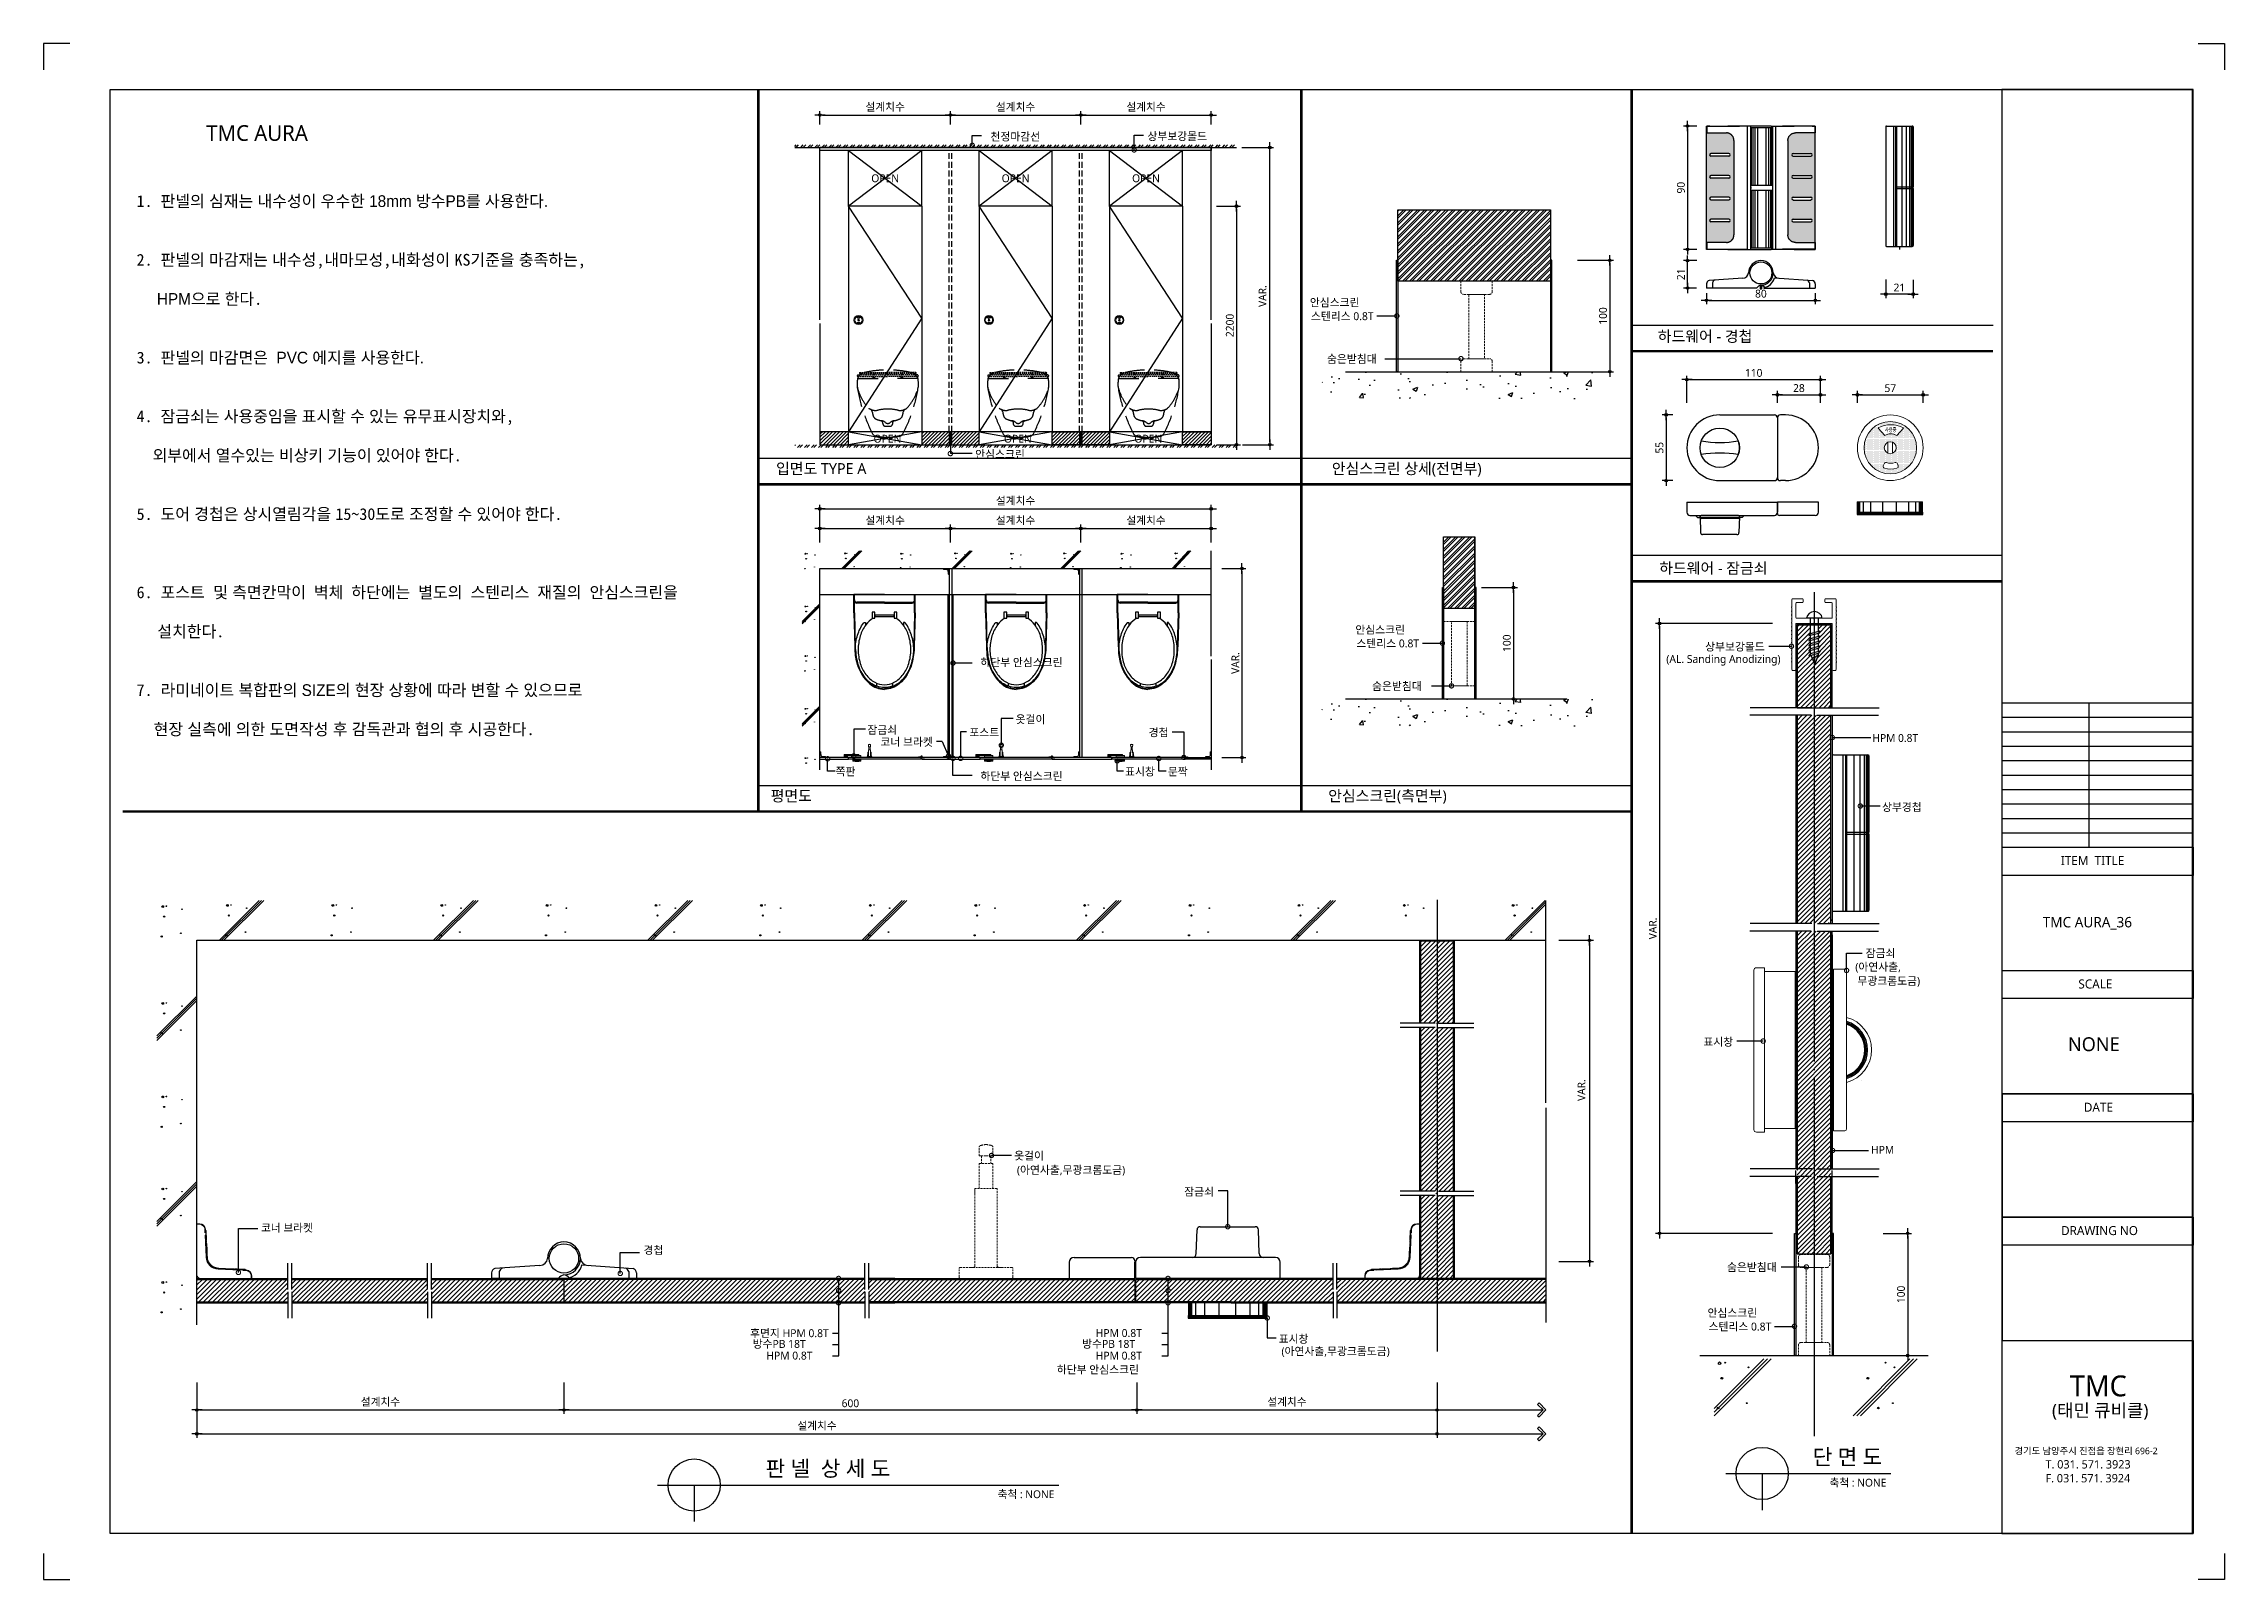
# Model space of a CAD drawing. Extents: x -256 to 8104, y -176 to 5714.
import ezdxf
from ezdxf.enums import TextEntityAlignment as Align

# ---------------------------------------------------------------- set-up
doc = ezdxf.new("R2010")
doc.units = 0
doc.header["$LTSCALE"] = 30
for name, pattern in [('CEN', [62, 60, -1, 0, -1]), ('HIDDEN', [0.375, 0.25, -0.125]), ('HIDDEN2', [4.7625, 3.175, -1.5875])]:
    doc.linetypes.add(name, pattern=pattern)
doc.layers.get('0').update_dxf_attribs({"linetype": 'CONTINUOUS'})
doc.layers.get('DEFPOINTS').update_dxf_attribs({"linetype": 'CONTINUOUS'})
for name, color, linetype in [('02---제품선', 4, 'CONTINUOUS'), ('0_toilet', 6, 'CONTINUOUS'), ('C', 2, 'CONTINUOUS'), ('curior-0Line', 252, 'CONTINUOUS'), ('DIM', 7, 'CONTINUOUS'), ('HAT', 8, 'CONTINUOUS'), ('HID', 9, 'HIDDEN'), ('jac text', 7, 'CONTINUOUS'), ('TIT', 3, 'CONTINUOUS'), ('경첩', 4, 'CONTINUOUS'), ('기타', 1, 'CONTINUOUS'), ('문자', 3, 'CONTINUOUS'), ('부자재', 4, 'CONTINUOUS'), ('상부보강몰드', 4, 'HIDDEN2'), ('옷걸이', 4, 'CONTINUOUS'), ('잠금쇠(회전형)', 4, 'CONTINUOUS'), ('중심선', 1, 'CEN'), ('치수', 1, 'CONTINUOUS'), ('판넬', 2, 'CONTINUOUS'), ('해치', 8, 'CONTINUOUS')]:
    doc.layers.add(name, color=color, linetype=linetype)
doc.styles.add('HDW', font='gulim.ttc')
doc.styles.add('돋움', font='malgun.ttf')
doc.dimstyles.new('10', dxfattribs={"dimscale": 10, "dimtxt": 3, "dimasz": 1, "dimexe": 1.5, "dimexo": 2, "dimgap": 1, "dimtad": 1, "dimdec": 0, "dimlunit": 6, "dimtxsty": '돋움', "dimblk": 'DIMDOT', "dimcen": -1, "dimdle": 1.5, "dimclrt": 3, "dimazin": 3, "dimtfac": 1, "dimtdec": 0, "dimtix": 1, "dimtmove": 2, "dimatfit": 3, "dimldrblk": 'DIMDOT', "dimarcsym": 0})
pattern_1 = [(45, (150000, -7000), (-8.980256, 8.980256), [])]

# ---------------------------------------------------------------- blocks, each defined once
blk = doc.blocks.new('DIMDOT')
at = {"linetype": 'Continuous'}
blk.add_line((-2, 0), (2, 0), dxfattribs=at)
for radius in [0.5, 0.25]:
    blk.add_circle((0, 0), radius, dxfattribs=at)
blk = doc.blocks.new('*D962')
at = {"layer": 'DEFPOINTS', "color": 0}
for p in [(161541.7, -1384.1), (161041.7, -1440.4), (161541.7, -1440.4)]:
    blk.add_point(p, dxfattribs=at)
at = {"layer": 'DIM', "color": 0, "lineweight": -2, "ltscale": 10}
for p, q in [((161041.7, -1420.4), (161041.7, -1369.1)), ((161051.7, -1384.1), (161531.7, -1384.1)), ((161541.7, -1420.4), (161541.7, -1369.1))]:
    blk.add_line(p, q, dxfattribs=at)
at = {"layer": 'DIM', "color": 0, "lineweight": -2, "xscale": 10, "yscale": 10, "zscale": 10, "rotation": 180}
blk.add_blockref('DIMDOT', (161041.7, -1384.1), dxfattribs=at)
at = {"layer": 'DIM', "color": 0, "lineweight": -2, "xscale": 10, "yscale": 10, "zscale": 10}
blk.add_blockref('DIMDOT', (161541.7, -1384.1), dxfattribs=at)
at = {"layer": 'DIM', "color": 3, "insert": (161291.7, -1354.4), "char_height": 30, "attachment_point": 5, "style": '돋움'}
blk.add_mtext('설계치수', dxfattribs=at)
blk = doc.blocks.new('*D963')
at = {"layer": 'DEFPOINTS', "color": 0}
for p in [(162041.7, -1384.1), (161541.7, -1440.4), (162041.7, -1440.4)]:
    blk.add_point(p, dxfattribs=at)
at = {"layer": 'DIM', "color": 0, "lineweight": -2, "ltscale": 10}
for p, q in [((161541.7, -1420.4), (161541.7, -1369.1)), ((161551.7, -1384.1), (162031.7, -1384.1)), ((162041.7, -1420.4), (162041.7, -1369.1))]:
    blk.add_line(p, q, dxfattribs=at)
at = {"layer": 'DIM', "color": 0, "lineweight": -2, "xscale": 10, "yscale": 10, "zscale": 10, "rotation": 180}
blk.add_blockref('DIMDOT', (161541.7, -1384.1), dxfattribs=at)
at = {"layer": 'DIM', "color": 0, "lineweight": -2, "xscale": 10, "yscale": 10, "zscale": 10}
blk.add_blockref('DIMDOT', (162041.7, -1384.1), dxfattribs=at)
at = {"layer": 'DIM', "color": 3, "insert": (161791.7, -1354.4), "char_height": 30, "attachment_point": 5, "style": '돋움'}
blk.add_mtext('설계치수', dxfattribs=at)
blk = doc.blocks.new('_DOTSMALL')
at = {"color": 0, "linetype": 'ByBlock', "const_width": 0.5}
blk.add_lwpolyline([(-0.0625, 0, 1), (0.0625, 0, 1)], format="xyb", close=True, dxfattribs=at)
blk = doc.blocks.new('A$C63EC304E')
at = {"layer": '치수', "color": 1, "xscale": 2.5, "yscale": 2.5, "zscale": 2.5, "rotation": 234.3098741996962}
blk.add_blockref('_DOTSMALL', (0.31, 0.31), dxfattribs=at)
blk = doc.blocks.new('A$C2BC9653E')
at = {"layer": '치수', "xscale": 0.3333333333333333, "yscale": 0.3333333333333333, "zscale": 0.3333333333333333}
blk.add_blockref('A$C63EC304E', (0, 0), dxfattribs=at)
blk = doc.blocks.new('A$C7FC71301')
at = {"layer": '치수', "rotation": 180}
blk.add_blockref('A$C2BC9653E', (0.21, 0.21), dxfattribs=at)
blk = doc.blocks.new('A$C4A20372B')
at = {"layer": '치수'}
blk.add_blockref('A$C7FC71301', (0, 0), dxfattribs=at)
blk = doc.blocks.new('A$C566469F5')
at = {"layer": '치수'}
blk.add_blockref('A$C4A20372B', (0, 0), dxfattribs=at)
blk = doc.blocks.new('A$C7E317CD4')
at = {"layer": '해치', "xscale": 2, "yscale": 2, "zscale": 2}
blk.add_blockref('A$C566469F5', (0, 0), dxfattribs=at)
blk = doc.blocks.new('A$C601D7F27')
at = {"layer": '치수'}
blk.add_blockref('A$C7E317CD4', (0, 0), dxfattribs=at)
blk = doc.blocks.new('A$C38802C08')
at = {"layer": '치수'}
blk.add_blockref('A$C601D7F27', (0, 0), dxfattribs=at)
blk = doc.blocks.new('*D964')
at = {"layer": 'DEFPOINTS', "color": 0}
for p in [(162541.7, -1384.1), (162041.7, -1440.4), (162541.7, -1440.4)]:
    blk.add_point(p, dxfattribs=at)
at = {"layer": 'DIM', "color": 0, "lineweight": -2, "ltscale": 10}
for p, q in [((162041.7, -1420.4), (162041.7, -1369.1)), ((162051.7, -1384.1), (162531.7, -1384.1)), ((162541.7, -1420.4), (162541.7, -1369.1))]:
    blk.add_line(p, q, dxfattribs=at)
at = {"layer": 'DIM', "color": 0, "lineweight": -2, "xscale": 10, "yscale": 10, "zscale": 10, "rotation": 180}
blk.add_blockref('DIMDOT', (162041.7, -1384.1), dxfattribs=at)
at = {"layer": 'DIM', "color": 0, "lineweight": -2, "xscale": 10, "yscale": 10, "zscale": 10}
blk.add_blockref('DIMDOT', (162541.7, -1384.1), dxfattribs=at)
at = {"layer": 'DIM', "color": 3, "insert": (162291.7, -1354.4), "char_height": 30, "attachment_point": 5, "style": '돋움'}
blk.add_mtext('설계치수', dxfattribs=at)
blk = doc.blocks.new('*D965')
at = {"layer": 'DEFPOINTS', "color": 0}
for p in [(162541.7, -1733.3), (162541.7, -2648.3), (162638.6, -2648.3)]:
    blk.add_point(p, dxfattribs=at)
at = {"layer": 'DIM', "color": 0, "lineweight": -2, "ltscale": 10}
for p, q in [((162561.7, -1733.3), (162653.6, -1733.3)), ((162638.6, -1743.3), (162638.6, -2638.3)), ((162561.7, -2648.3), (162653.6, -2648.3))]:
    blk.add_line(p, q, dxfattribs=at)
at = {"layer": 'DIM', "color": 0, "lineweight": -2, "xscale": 10, "yscale": 10, "zscale": 10}
for p, rotation in [((162638.6, -1733.3), 90), ((162638.6, -2648.3), 270)]:
    blk.add_blockref('DIMDOT', p, dxfattribs=dict(at, rotation=rotation))
at = {"layer": 'DIM', "color": 3, "insert": (162613.1, -2190.8), "char_height": 30, "attachment_point": 5, "rotation": 90, "style": '돋움'}
blk.add_mtext('2200', dxfattribs=at)
blk = doc.blocks.new('*D966')
at = {"layer": 'DEFPOINTS', "color": 0}
for p in [(162562.7, -3123.2), (162562.7, -3848.2), (162659.6, -3848.2)]:
    blk.add_point(p, dxfattribs=at)
at = {"layer": 'DIM', "color": 0, "lineweight": -2, "ltscale": 10}
for p, q in [((162582.7, -3123.2), (162674.6, -3123.2)), ((162659.6, -3133.2), (162659.6, -3838.2)), ((162582.7, -3848.2), (162674.6, -3848.2))]:
    blk.add_line(p, q, dxfattribs=at)
at = {"layer": 'DIM', "color": 0, "lineweight": -2, "xscale": 10, "yscale": 10, "zscale": 10}
for p, rotation in [((162659.6, -3123.2), 90), ((162659.6, -3848.2), 270)]:
    blk.add_blockref('DIMDOT', p, dxfattribs=dict(at, rotation=rotation))
at = {"layer": 'DIM', "color": 3, "insert": (162634.4, -3485.7), "char_height": 30, "attachment_point": 5, "rotation": 90, "style": '돋움'}
blk.add_mtext('VAR.', dxfattribs=at)
blk = doc.blocks.new('*D967')
at = {"layer": 'DEFPOINTS', "color": 0}
for p in [(162541.7, -2969.6), (162041.7, -3042.7), (162541.7, -3042.7)]:
    blk.add_point(p, dxfattribs=at)
at = {"layer": 'DIM', "color": 0, "lineweight": -2, "ltscale": 10}
for p, q in [((162041.7, -3022.7), (162041.7, -2954.6)), ((162051.7, -2969.6), (162531.7, -2969.6)), ((162541.7, -3022.7), (162541.7, -2954.6))]:
    blk.add_line(p, q, dxfattribs=at)
at = {"layer": 'DIM', "color": 0, "lineweight": -2, "xscale": 10, "yscale": 10, "zscale": 10, "rotation": 180}
blk.add_blockref('DIMDOT', (162041.7, -2969.6), dxfattribs=at)
at = {"layer": 'DIM', "color": 0, "lineweight": -2, "xscale": 10, "yscale": 10, "zscale": 10}
blk.add_blockref('DIMDOT', (162541.7, -2969.6), dxfattribs=at)
at = {"layer": 'DIM', "color": 3, "insert": (162291.7, -2940), "char_height": 30, "attachment_point": 5, "style": '돋움'}
blk.add_mtext('설계치수', dxfattribs=at)
blk = doc.blocks.new('*D968')
at = {"layer": 'DEFPOINTS', "color": 0}
for p in [(162541.7, -2894.3), (161041.7, -3042.7), (162541.7, -3042.7)]:
    blk.add_point(p, dxfattribs=at)
at = {"layer": 'DIM', "color": 0, "lineweight": -2, "ltscale": 10}
for p, q in [((161041.7, -3022.7), (161041.7, -2879.3)), ((161051.7, -2894.3), (162531.7, -2894.3)), ((162541.7, -3022.7), (162541.7, -2879.3))]:
    blk.add_line(p, q, dxfattribs=at)
at = {"layer": 'DIM', "color": 0, "lineweight": -2, "xscale": 10, "yscale": 10, "zscale": 10, "rotation": 180}
blk.add_blockref('DIMDOT', (161041.7, -2894.3), dxfattribs=at)
at = {"layer": 'DIM', "color": 0, "lineweight": -2, "xscale": 10, "yscale": 10, "zscale": 10}
blk.add_blockref('DIMDOT', (162541.7, -2894.3), dxfattribs=at)
at = {"layer": 'DIM', "color": 3, "insert": (161791.7, -2864.6), "char_height": 30, "attachment_point": 5, "style": '돋움'}
blk.add_mtext('설계치수', dxfattribs=at)
blk = doc.blocks.new('*D969')
at = {"layer": 'DEFPOINTS', "color": 0}
for p in [(162041.7, -2969.6), (161541.7, -3042.7), (162041.7, -3042.7)]:
    blk.add_point(p, dxfattribs=at)
at = {"layer": 'DIM', "color": 0, "lineweight": -2, "ltscale": 10}
for p, q in [((161541.7, -3022.7), (161541.7, -2954.6)), ((161551.7, -2969.6), (162031.7, -2969.6)), ((162041.7, -3022.7), (162041.7, -2954.6))]:
    blk.add_line(p, q, dxfattribs=at)
at = {"layer": 'DIM', "color": 0, "lineweight": -2, "xscale": 10, "yscale": 10, "zscale": 10, "rotation": 180}
blk.add_blockref('DIMDOT', (161541.7, -2969.6), dxfattribs=at)
at = {"layer": 'DIM', "color": 0, "lineweight": -2, "xscale": 10, "yscale": 10, "zscale": 10}
blk.add_blockref('DIMDOT', (162041.7, -2969.6), dxfattribs=at)
at = {"layer": 'DIM', "color": 3, "insert": (161791.7, -2940), "char_height": 30, "attachment_point": 5, "style": '돋움'}
blk.add_mtext('설계치수', dxfattribs=at)
blk = doc.blocks.new('*D970')
at = {"layer": 'DEFPOINTS', "color": 0}
for p in [(161541.7, -2969.6), (161041.7, -3042.7), (161541.7, -3042.7)]:
    blk.add_point(p, dxfattribs=at)
at = {"layer": 'DIM', "color": 0, "lineweight": -2, "ltscale": 10}
for p, q in [((161041.7, -3022.7), (161041.7, -2954.6)), ((161051.7, -2969.6), (161531.7, -2969.6)), ((161541.7, -3022.7), (161541.7, -2954.6))]:
    blk.add_line(p, q, dxfattribs=at)
at = {"layer": 'DIM', "color": 0, "lineweight": -2, "xscale": 10, "yscale": 10, "zscale": 10, "rotation": 180}
blk.add_blockref('DIMDOT', (161041.7, -2969.6), dxfattribs=at)
at = {"layer": 'DIM', "color": 0, "lineweight": -2, "xscale": 10, "yscale": 10, "zscale": 10}
blk.add_blockref('DIMDOT', (161541.7, -2969.6), dxfattribs=at)
at = {"layer": 'DIM', "color": 3, "insert": (161291.7, -2940), "char_height": 30, "attachment_point": 5, "style": '돋움'}
blk.add_mtext('설계치수', dxfattribs=at)
blk = doc.blocks.new('*D971')
at = {"layer": 'DEFPOINTS', "color": 0}
for p in [(158653.4, -6224.5), (160060.5, -6224.5), (160060.5, -6350.2)]:
    blk.add_point(p, dxfattribs=at)
at = {"layer": 'DIM', "color": 0, "lineweight": -2, "ltscale": 10}
for p, q in [((158653.4, -6244.5), (158653.4, -6365.2)), ((160060.5, -6244.5), (160060.5, -6365.2)), ((158663.4, -6350.2), (160050.5, -6350.2))]:
    blk.add_line(p, q, dxfattribs=at)
at = {"layer": 'DIM', "color": 0, "lineweight": -2, "xscale": 10, "yscale": 10, "zscale": 10, "rotation": 180}
blk.add_blockref('DIMDOT', (158653.4, -6350.2), dxfattribs=at)
at = {"layer": 'DIM', "color": 0, "lineweight": -2, "xscale": 10, "yscale": 10, "zscale": 10}
blk.add_blockref('DIMDOT', (160060.5, -6350.2), dxfattribs=at)
at = {"layer": 'DIM', "color": 3, "insert": (159357, -6320.5), "char_height": 30, "attachment_point": 5, "style": '돋움'}
blk.add_mtext('설계치수', dxfattribs=at)
blk = doc.blocks.new('*D972')
at = {"layer": 'DEFPOINTS', "color": 0}
for p in [(158653.4, -6224.5), (163407.3, -6224.5), (163407.3, -6441.7)]:
    blk.add_point(p, dxfattribs=at)
at = {"layer": 'DIM', "color": 0, "lineweight": -2, "ltscale": 10}
for p, q in [((158653.4, -6244.5), (158653.4, -6456.7)), ((163407.3, -6244.5), (163407.3, -6456.7)), ((158663.4, -6441.7), (163397.3, -6441.7))]:
    blk.add_line(p, q, dxfattribs=at)
at = {"layer": 'DIM', "color": 0, "lineweight": -2, "xscale": 10, "yscale": 10, "zscale": 10, "rotation": 180}
blk.add_blockref('DIMDOT', (158653.4, -6441.7), dxfattribs=at)
at = {"layer": 'DIM', "color": 0, "lineweight": -2, "xscale": 10, "yscale": 10, "zscale": 10}
blk.add_blockref('DIMDOT', (163407.3, -6441.7), dxfattribs=at)
at = {"layer": 'DIM', "color": 3, "insert": (161030.4, -6412), "char_height": 30, "attachment_point": 5, "style": '돋움'}
blk.add_mtext('설계치수', dxfattribs=at)
blk = doc.blocks.new('*D973')
at = {"layer": 'DEFPOINTS', "color": 0}
for p in [(162256.5, -6224.5), (163407.3, -6224.5), (163407.3, -6350.2)]:
    blk.add_point(p, dxfattribs=at)
at = {"layer": 'DIM', "color": 0, "lineweight": -2, "ltscale": 10}
for p, q in [((162256.5, -6244.5), (162256.5, -6365.2)), ((163407.3, -6244.5), (163407.3, -6365.2)), ((162266.5, -6350.2), (163397.3, -6350.2))]:
    blk.add_line(p, q, dxfattribs=at)
at = {"layer": 'DIM', "color": 0, "lineweight": -2, "xscale": 10, "yscale": 10, "zscale": 10, "rotation": 180}
blk.add_blockref('DIMDOT', (162256.5, -6350.2), dxfattribs=at)
at = {"layer": 'DIM', "color": 0, "lineweight": -2, "xscale": 10, "yscale": 10, "zscale": 10}
blk.add_blockref('DIMDOT', (163407.3, -6350.2), dxfattribs=at)
at = {"layer": 'DIM', "color": 3, "insert": (162831.9, -6320.5), "char_height": 30, "attachment_point": 5, "style": '돋움'}
blk.add_mtext('설계치수', dxfattribs=at)
blk = doc.blocks.new('*D974')
at = {"layer": 'DEFPOINTS', "color": 0}
for p in [(160060.5, -6224.5), (162256.5, -6224.5), (162256.5, -6350.2)]:
    blk.add_point(p, dxfattribs=at)
at = {"layer": 'DIM', "color": 0, "lineweight": -2, "ltscale": 10}
for p, q in [((160060.5, -6244.5), (160060.5, -6365.2)), ((162256.5, -6244.5), (162256.5, -6365.2)), ((160070.5, -6350.2), (162246.5, -6350.2))]:
    blk.add_line(p, q, dxfattribs=at)
at = {"layer": 'DIM', "color": 0, "lineweight": -2, "xscale": 10, "yscale": 10, "zscale": 10, "rotation": 180}
blk.add_blockref('DIMDOT', (160060.5, -6350.2), dxfattribs=at)
at = {"layer": 'DIM', "color": 0, "lineweight": -2, "xscale": 10, "yscale": 10, "zscale": 10}
blk.add_blockref('DIMDOT', (162256.5, -6350.2), dxfattribs=at)
at = {"layer": 'DIM', "color": 3, "insert": (161158.5, -6324.7), "char_height": 30, "attachment_point": 5, "style": '돋움'}
blk.add_mtext('600', dxfattribs=at)
blk = doc.blocks.new('A$C06B31977')
for p, q in [((1.26, 11.06), (1.26, 21.17)), ((1.26, 10.11), (1.26, 0))]:
    blk.add_line(p, q)
blk = doc.blocks.new('*D975')
at = {"layer": 'DEFPOINTS', "color": 0}
for p in [(163854.1, -4548.8), (163854.1, -5780.2), (163992, -5780.2)]:
    blk.add_point(p, dxfattribs=at)
at = {"layer": 'DIM', "color": 0, "lineweight": -2, "ltscale": 10}
for p, q in [((163874.1, -4548.8), (164007, -4548.8)), ((163992, -4558.8), (163992, -5770.2)), ((163874.1, -5780.2), (164007, -5780.2))]:
    blk.add_line(p, q, dxfattribs=at)
at = {"layer": 'DIM', "color": 0, "lineweight": -2, "xscale": 10, "yscale": 10, "zscale": 10}
for p, rotation in [((163992, -4548.8), 90), ((163992, -5780.2), 270)]:
    blk.add_blockref('DIMDOT', p, dxfattribs=dict(at, rotation=rotation))
at = {"layer": 'DIM', "color": 3, "insert": (163961.2, -5123.6), "char_height": 30, "attachment_point": 5, "rotation": 90, "style": '돋움'}
blk.add_mtext('VAR.', dxfattribs=at)
blk = doc.blocks.new('A$C13EB2441')
for p, q in [((0.84, 7.37), (0.84, 14.11)), ((0.84, 6.74), (0.84, 0))]:
    blk.add_line(p, q)
blk = doc.blocks.new('*D976')
at = {"layer": 'DEFPOINTS', "color": 0}
for p in [(164877.2, -2398.7), (164365.2, -2507.3), (164877.2, -2507.3)]:
    blk.add_point(p, dxfattribs=at)
at = {"layer": 'DIM', "color": 0, "lineweight": -2, "ltscale": 10}
for p, q in [((164365.2, -2487.3), (164365.2, -2383.7)), ((164375.2, -2398.7), (164867.2, -2398.7)), ((164877.2, -2487.3), (164877.2, -2383.7))]:
    blk.add_line(p, q, dxfattribs=at)
at = {"layer": 'DIM', "color": 0, "lineweight": -2, "xscale": 10, "yscale": 10, "zscale": 10, "rotation": 180}
blk.add_blockref('DIMDOT', (164365.2, -2398.7), dxfattribs=at)
at = {"layer": 'DIM', "color": 0, "lineweight": -2, "xscale": 10, "yscale": 10, "zscale": 10}
blk.add_blockref('DIMDOT', (164877.2, -2398.7), dxfattribs=at)
at = {"layer": 'DIM', "color": 3, "insert": (164621.2, -2373.1), "char_height": 30, "attachment_point": 5, "style": '돋움'}
blk.add_mtext('110', dxfattribs=at)
blk = doc.blocks.new('*D977')
at = {"layer": 'DEFPOINTS', "color": 0}
for p in [(164712.2, -2507.3), (164877.2, -2456.7), (164877.2, -2507.3)]:
    blk.add_point(p, dxfattribs=at)
at = {"layer": 'DIM', "color": 0, "lineweight": -2, "ltscale": 10}
for p, q in [((164712.2, -2487.3), (164712.2, -2441.7)), ((164722.2, -2456.7), (164867.2, -2456.7)), ((164877.2, -2487.3), (164877.2, -2441.7))]:
    blk.add_line(p, q, dxfattribs=at)
at = {"layer": 'DIM', "color": 0, "lineweight": -2, "xscale": 10, "yscale": 10, "zscale": 10, "rotation": 180}
blk.add_blockref('DIMDOT', (164712.2, -2456.7), dxfattribs=at)
at = {"layer": 'DIM', "color": 0, "lineweight": -2, "xscale": 10, "yscale": 10, "zscale": 10}
blk.add_blockref('DIMDOT', (164877.2, -2456.7), dxfattribs=at)
at = {"layer": 'DIM', "color": 3, "insert": (164794.7, -2431.2), "char_height": 30, "attachment_point": 5, "style": '돋움'}
blk.add_mtext('28', dxfattribs=at)
blk = doc.blocks.new('*D978')
at = {"layer": 'DEFPOINTS', "color": 0}
for p in [(165018.9, -2507.3), (165270.9, -2456.7), (165270.9, -2507.3)]:
    blk.add_point(p, dxfattribs=at)
at = {"layer": 'DIM', "color": 0, "lineweight": -2, "ltscale": 10}
for p, q in [((165018.9, -2487.3), (165018.9, -2441.7)), ((165028.9, -2456.7), (165260.9, -2456.7)), ((165270.9, -2487.3), (165270.9, -2441.7))]:
    blk.add_line(p, q, dxfattribs=at)
at = {"layer": 'DIM', "color": 0, "lineweight": -2, "xscale": 10, "yscale": 10, "zscale": 10, "rotation": 180}
blk.add_blockref('DIMDOT', (165018.9, -2456.7), dxfattribs=at)
at = {"layer": 'DIM', "color": 0, "lineweight": -2, "xscale": 10, "yscale": 10, "zscale": 10}
blk.add_blockref('DIMDOT', (165270.9, -2456.7), dxfattribs=at)
at = {"layer": 'DIM', "color": 3, "insert": (165144.9, -2431.4), "char_height": 30, "attachment_point": 5, "style": '돋움'}
blk.add_mtext('57', dxfattribs=at)
blk = doc.blocks.new('*D979')
at = {"layer": 'DEFPOINTS', "color": 0}
for p in [(164422.8, -1426), (164367.8, -1899.1), (164422.8, -1899.1)]:
    blk.add_point(p, dxfattribs=at)
at = {"layer": 'DIM', "color": 0, "lineweight": -2, "ltscale": 10}
for p, q in [((164402.8, -1426), (164352.8, -1426)), ((164367.8, -1436), (164367.8, -1889.1)), ((164402.8, -1899.1), (164352.8, -1899.1))]:
    blk.add_line(p, q, dxfattribs=at)
at = {"layer": 'DIM', "color": 0, "lineweight": -2, "xscale": 10, "yscale": 10, "zscale": 10}
for p, rotation in [((164367.8, -1426), 90), ((164367.8, -1899.1), 270)]:
    blk.add_blockref('DIMDOT', p, dxfattribs=dict(at, rotation=rotation))
at = {"layer": 'DIM', "color": 3, "insert": (164342.3, -1662.5), "char_height": 30, "attachment_point": 5, "rotation": 90, "style": '돋움'}
blk.add_mtext('90', dxfattribs=at)
blk = doc.blocks.new('*D980')
at = {"layer": 'DEFPOINTS', "color": 0}
for p in [(164440.4, -2047.3), (164857.5, -2047.3), (164857.5, -2094.7)]:
    blk.add_point(p, dxfattribs=at)
at = {"layer": 'DIM', "color": 0, "lineweight": -2, "ltscale": 10}
for p, q in [((164440.4, -2067.3), (164440.4, -2109.7)), ((164857.5, -2067.3), (164857.5, -2109.7)), ((164450.4, -2094.7), (164847.5, -2094.7))]:
    blk.add_line(p, q, dxfattribs=at)
at = {"layer": 'DIM', "color": 0, "lineweight": -2, "xscale": 10, "yscale": 10, "zscale": 10, "rotation": 180}
blk.add_blockref('DIMDOT', (164440.4, -2094.7), dxfattribs=at)
at = {"layer": 'DIM', "color": 0, "lineweight": -2, "xscale": 10, "yscale": 10, "zscale": 10}
blk.add_blockref('DIMDOT', (164857.5, -2094.7), dxfattribs=at)
at = {"layer": 'DIM', "color": 3, "insert": (164648.9, -2069.2), "char_height": 30, "attachment_point": 5, "style": '돋움'}
blk.add_mtext('80', dxfattribs=at)
blk = doc.blocks.new('*D981')
at = {"layer": 'DEFPOINTS', "color": 0}
for p in [(164367.8, -1942.3), (164422.8, -1942.3), (164422.1, -2047.3)]:
    blk.add_point(p, dxfattribs=at)
at = {"layer": 'DIM', "color": 0, "lineweight": -2, "ltscale": 10}
for p, q in [((164402.8, -1942.3), (164352.8, -1942.3)), ((164367.8, -2037.3), (164367.8, -1952.3)), ((164402.1, -2047.3), (164352.8, -2047.3))]:
    blk.add_line(p, q, dxfattribs=at)
at = {"layer": 'DIM', "color": 0, "lineweight": -2, "xscale": 10, "yscale": 10, "zscale": 10}
for p, rotation in [((164367.8, -1942.3), 90), ((164367.8, -2047.3), 270)]:
    blk.add_blockref('DIMDOT', p, dxfattribs=dict(at, rotation=rotation))
at = {"layer": 'DIM', "color": 3, "insert": (164342.5, -1994.8), "char_height": 30, "attachment_point": 5, "rotation": 90, "style": '돋움'}
blk.add_mtext('21', dxfattribs=at)
blk = doc.blocks.new('*D982')
at = {"layer": 'DEFPOINTS', "color": 0}
for p in [(165127.3, -1995.1), (165232.3, -1995.9), (165127.3, -2070.8)]:
    blk.add_point(p, dxfattribs=at)
at = {"layer": 'DIM', "color": 0, "lineweight": -2, "ltscale": 10}
for p, q in [((165127.3, -2015.1), (165127.3, -2085.8)), ((165222.3, -2070.8), (165137.3, -2070.8)), ((165232.3, -2015.9), (165232.3, -2085.8))]:
    blk.add_line(p, q, dxfattribs=at)
at = {"layer": 'DIM', "color": 0, "lineweight": -2, "xscale": 10, "yscale": 10, "zscale": 10, "rotation": 180}
blk.add_blockref('DIMDOT', (165127.3, -2070.8), dxfattribs=at)
at = {"layer": 'DIM', "color": 0, "lineweight": -2, "xscale": 10, "yscale": 10, "zscale": 10}
blk.add_blockref('DIMDOT', (165232.3, -2070.8), dxfattribs=at)
at = {"layer": 'DIM', "color": 3, "insert": (165179.8, -2045.5), "char_height": 30, "attachment_point": 5, "style": '돋움'}
blk.add_mtext('21', dxfattribs=at)
blk = doc.blocks.new('A$C10E41893')
at = {"layer": '부자재'}
for p, q in [((6, 0), (6, 196)), ((123, 196), (6, 196)), ((123, 192), (6, 192)), ((55, 0), (55, 177)), ((61, 0), (61, 177)), ((6, 0), (6, -196)), ((55, 0), (55, -177)), ((61, 0), (61, -177)), ((123, -192), (6, -192)), ((123, -196), (6, -196))]:
    blk.add_line(p, q, dxfattribs=at)
for points in [[(123, 196, -0.012538), (123, 196), (335, 190, -0.055395), (445, 175, -0.154276), (577, 93, -0.179504), (612, 0, -0.179504)], [(123, 192, -0.012538), (123, 192), (335, 187, -0.055395), (444, 172, -0.154276), (574, 91, -0.179504), (608, 0, -0.179504)], [(157, -72, 0.089162), (200, -119, 0.085733), (270, -155, 0.075373), (359, -168, 0.075373), (447, -155, 0.085733), (517, -119, 0.106084), (567, -62, 0.126931), (583, 0, 0.126931), (567, 62, 0.106084), (517, 119, 0.085733), (447, 155, 0.075373), (359, 168, 0.075373), (270, 155, 0.085733), (200, 119, 0.089162), (157, 72)], [(572, 51), (589, 51), (589, 60, 0.021185), (583, 71, 0.106084), (528, 134, 0.085733), (453, 172, 0.075373), (359, 187, 0.075373), (265, 172, 0.085733), (189, 134, 0.007337), (184, 130), (184, 122), (205, 122)], [(123, -196, 0.012538), (123, -196), (335, -190, 0.055395), (445, -175, 0.154276), (577, -93, 0.179504), (612, 0, 0.179504)], [(123, -192, 0.012538), (123, -192), (335, -187, 0.055395), (444, -172, 0.154276), (574, -91, 0.179504), (608, 0, 0.179504)], [(589, -51, 0.090214), (598, 0, 0.090214), (589, 51, 0.106084)], [(572, -51), (589, -51), (589, -60, -0.021185), (583, -71, -0.106084), (528, -134, -0.085733), (453, -172, -0.075373), (359, -187, -0.075373), (265, -172, -0.085733), (189, -134, -0.007337), (184, -130), (184, -122), (205, -122)]]:
    blk.add_lwpolyline(points, format="xyb", dxfattribs=at)
blk.add_lwpolyline([(138, -61), (119, -61), (119, -79), (157, -79), (157, -61), (138, -61), (147, -61), (147, 61), (138, 61), (157, 61), (157, 79), (119, 79), (119, 61), (138, 61), (138, -61), (119, -61)], dxfattribs=at)
for centre, start, end in [((40, 177), 0, 90), ((46, 177), 0, 90), ((40, -177), 270, 0), ((46, -177), 270, 0)]:
    blk.add_arc(centre, 15, start, end, dxfattribs=at)
blk = doc.blocks.new('A$C460A2A32')
at = {"color": 0}
for p, q in [((3, 20), (0, 16)), ((3, 20), (9, 20)), ((4, 10), (162, 10)), ((9, 20), (162, 20)), ((13, 32), (11, 30)), ((13, 32), (162, 32)), ((13, 27), (162, 27)), ((312, 32), (162, 32)), ((312, 27), (162, 27)), ((316, 20), (162, 20)), ((321, 10), (162, 10)), ((312, 32), (313, 30)), ((322, 20), (316, 20)), ((322, 20), (324, 16))]:
    blk.add_line(p, q, dxfattribs=at)
for centre, radius, start, end in [((4, 14), 4, 150.0107, 270), ((13, 29), 2, 135, 270), ((109, 28), 26, 182.6717, 198.4118), ((109, 10), 26, 180, 202.6199), ((107, 28), 23, 183.0205, 200.9186), ((107, 10), 23, 180, 205.7715), ((69, 10), 23, 334.2285, 0), ((69, 28), 23, 339.0814, 356.9795), ((67, 10), 26, 337.3801, 0), ((67, 28), 26, 341.5882, 357.3283), ((257, 10), 26, 180, 202.6199), ((257, 28), 26, 182.6717, 198.4118), ((256, 28), 23, 183.0205, 200.9186), ((256, 10), 23, 180, 205.7715), ((217, 10), 23, 334.2285, 0), ((217, 28), 23, 339.0814, 356.9795), ((216, 28), 26, 341.5882, 357.3283), ((216, 10), 26, 337.3801, 0), ((312, 29), 2, 270, 45), ((321, 14), 4, 270, 29.9893)]:
    blk.add_arc(centre, radius, start, end, dxfattribs=at)
blk = doc.blocks.new('*D983')
at = {"layer": 'DEFPOINTS', "color": 0}
for p in [(164330.9, -2533.9), (164285.2, -2785.9), (164330.9, -2785.9)]:
    blk.add_point(p, dxfattribs=at)
at = {"layer": 'DIM', "color": 0, "lineweight": -2, "ltscale": 10}
for p, q in [((164310.9, -2533.9), (164270.2, -2533.9)), ((164285.2, -2543.9), (164285.2, -2775.9)), ((164310.9, -2785.9), (164270.2, -2785.9))]:
    blk.add_line(p, q, dxfattribs=at)
at = {"layer": 'DIM', "color": 0, "lineweight": -2, "xscale": 10, "yscale": 10, "zscale": 10}
for p, rotation in [((164285.2, -2533.9), 90), ((164285.2, -2785.9), 270)]:
    blk.add_blockref('DIMDOT', p, dxfattribs=dict(at, rotation=rotation))
at = {"layer": 'DIM', "color": 3, "insert": (164259.9, -2659.9), "char_height": 30, "attachment_point": 5, "rotation": 90, "style": '돋움'}
blk.add_mtext('55', dxfattribs=at)
blk = doc.blocks.new('*D984')
at = {"layer": 'DEFPOINTS', "color": 0}
for p in [(164712.9, -3333.9), (164260.1, -5672.9), (164712.9, -5672.9)]:
    blk.add_point(p, dxfattribs=at)
at = {"layer": 'DIM', "color": 0, "lineweight": -2, "ltscale": 10}
for p, q in [((164692.9, -3333.9), (164245.1, -3333.9)), ((164260.1, -3343.9), (164260.1, -5662.9)), ((164692.9, -5672.9), (164245.1, -5672.9))]:
    blk.add_line(p, q, dxfattribs=at)
at = {"layer": 'DIM', "color": 0, "lineweight": -2, "xscale": 10, "yscale": 10, "zscale": 10}
for p, rotation in [((164260.1, -3333.9), 90), ((164260.1, -5672.9), 270)]:
    blk.add_blockref('DIMDOT', p, dxfattribs=dict(at, rotation=rotation))
at = {"layer": 'DIM', "color": 3, "insert": (164234.8, -4503.4), "char_height": 30, "attachment_point": 5, "rotation": 90, "style": '돋움'}
blk.add_mtext('VAR.', dxfattribs=at)
blk = doc.blocks.new('*D985')
at = {"layer": 'DEFPOINTS', "color": 0}
for p in [(165097.3, -5672.8), (165097.3, -6141.1), (165211.6, -6141.1)]:
    blk.add_point(p, dxfattribs=at)
at = {"layer": 'DIM', "color": 0, "lineweight": -2, "ltscale": 10}
for p, q in [((165117.3, -5672.8), (165226.6, -5672.8)), ((165211.6, -5682.8), (165211.6, -6131.1)), ((165117.3, -6141.1), (165226.6, -6141.1))]:
    blk.add_line(p, q, dxfattribs=at)
at = {"layer": 'DIM', "color": 0, "lineweight": -2, "xscale": 10, "yscale": 10, "zscale": 10}
for p, rotation in [((165211.6, -5672.8), 90), ((165211.6, -6141.1), 270)]:
    blk.add_blockref('DIMDOT', p, dxfattribs=dict(at, rotation=rotation))
at = {"layer": 'DIM', "color": 3, "insert": (165186, -5907), "char_height": 30, "attachment_point": 5, "rotation": 90, "style": '돋움'}
blk.add_mtext('100', dxfattribs=at)
blk = doc.blocks.new('*D986')
at = {"layer": 'DEFPOINTS', "color": 0}
for p in [(163557.7, -3195.8), (163557.7, -3623.3), (163700.6, -3623.3)]:
    blk.add_point(p, dxfattribs=at)
at = {"layer": 'DIM', "color": 0, "lineweight": -2, "ltscale": 10}
for p, q in [((163577.7, -3195.8), (163715.6, -3195.8)), ((163700.6, -3205.8), (163700.6, -3613.3)), ((163577.7, -3623.3), (163715.6, -3623.3))]:
    blk.add_line(p, q, dxfattribs=at)
at = {"layer": 'DIM', "color": 0, "lineweight": -2, "xscale": 10, "yscale": 10, "zscale": 10}
for p, rotation in [((163700.6, -3195.8), 90), ((163700.6, -3623.3), 270)]:
    blk.add_blockref('DIMDOT', p, dxfattribs=dict(at, rotation=rotation))
at = {"layer": 'DIM', "color": 3, "insert": (163675, -3409.5), "char_height": 30, "attachment_point": 5, "rotation": 90, "style": '돋움'}
blk.add_mtext('100', dxfattribs=at)
blk = doc.blocks.new('*D987')
at = {"layer": 'DEFPOINTS', "color": 0}
for p in [(163926.4, -1940.9), (163926.4, -2368.3), (164069.3, -2368.3)]:
    blk.add_point(p, dxfattribs=at)
at = {"layer": 'DIM', "color": 0, "lineweight": -2, "ltscale": 10}
for p, q in [((163946.4, -1940.9), (164084.3, -1940.9)), ((164069.3, -1950.9), (164069.3, -2358.3)), ((163946.4, -2368.3), (164084.3, -2368.3))]:
    blk.add_line(p, q, dxfattribs=at)
at = {"layer": 'DIM', "color": 0, "lineweight": -2, "xscale": 10, "yscale": 10, "zscale": 10}
for p, rotation in [((164069.3, -1940.9), 90), ((164069.3, -2368.3), 270)]:
    blk.add_blockref('DIMDOT', p, dxfattribs=dict(at, rotation=rotation))
at = {"layer": 'DIM', "color": 3, "insert": (164043.7, -2154.6), "char_height": 30, "attachment_point": 5, "rotation": 90, "style": '돋움'}
blk.add_mtext('100', dxfattribs=at)
blk = doc.blocks.new('*D988')
at = {"layer": 'DEFPOINTS', "color": 0}
for p in [(162638.6, -1508.5), (162766, -1508.5), (162641.1, -2648.3)]:
    blk.add_point(p, dxfattribs=at)
at = {"layer": 'DIM', "color": 0, "lineweight": -2, "ltscale": 10}
for p, q in [((162658.6, -1508.5), (162781, -1508.5)), ((162766, -2638.3), (162766, -1518.5)), ((162661.1, -2648.3), (162781, -2648.3))]:
    blk.add_line(p, q, dxfattribs=at)
at = {"layer": 'DIM', "color": 0, "lineweight": -2, "xscale": 10, "yscale": 10, "zscale": 10}
for p, rotation in [((162766, -1508.5), 90), ((162766, -2648.3), 270)]:
    blk.add_blockref('DIMDOT', p, dxfattribs=dict(at, rotation=rotation))
at = {"layer": 'DIM', "color": 3, "insert": (162738.7, -2078.4), "char_height": 30, "attachment_point": 5, "rotation": 90, "style": '돋움'}
blk.add_mtext('VAR.', dxfattribs=at)
blk = doc.blocks.new('AURA_36', base_point=(158321.5, -6824.2))
h = blk.add_hatch()
h.set_pattern_fill('ANSI31', color=3, scale=3, angle=180)
h.set_pattern_definition([(225, (158360, -7000), (6.735192, -6.735192), [])])
h.paths.add_polyline_path([(161151.7, -2598.3), (161041.7, -2598.3), (161041.7, -2648.3), (161151.7, -2648.3)])
h.paths.add_polyline_path([(161536.7, -2598.3), (161431.7, -2598.3), (161431.7, -2648.3), (161536.7, -2648.3)])
h.paths.add_polyline_path([(161651.7, -2598.3), (161546.7, -2598.3), (161546.7, -2648.3), (161651.7, -2648.3)])
h.paths.add_polyline_path([(162036.7, -2598.3), (161931.7, -2598.3), (161931.7, -2648.3), (162036.7, -2648.3)])
h.paths.add_polyline_path([(162151.7, -2598.3), (162046.7, -2598.3), (162046.7, -2648.3), (162151.7, -2648.3)])
h.paths.add_polyline_path([(162541.7, -2598.3), (162431.7, -2598.3), (162431.7, -2648.3), (162541.7, -2648.3)])
h = blk.add_hatch()
h.set_pattern_fill('ANSI31', color=2, style=0)
h.set_pattern_definition([(45, (158360, -7000), (-2.245064, 2.245064), [])])
h.paths.add_polyline_path([(161546.7, -2598.3), (161536.7, -2598.3), (161536.7, -2648.3), (161546.7, -2648.3)])
h = blk.add_hatch()
h.set_pattern_fill('ANSI31', color=2, style=0)
h.set_pattern_definition([(45, (158860, -7000), (-2.245064, 2.245064), [])])
h.paths.add_polyline_path([(162046.7, -2598.3), (162036.7, -2598.3), (162036.7, -2648.3), (162046.7, -2648.3)])
h = blk.add_hatch()
h.set_pattern_fill('ANSI31', color=2, style=0)
h.set_pattern_definition([(45, (161538.1663, -5160.0106), (-2.245064, 2.245064), [])])
h.paths.add_polyline_path([(163432.7, -3195.8), (163427.7, -3195.8), (163427.7, -3407.5, -1), (163427.7, -3411.6), (163427.7, -3623.3), (163432.7, -3623.3)])
h.paths.add_polyline_path([(163557.7, -3411.6, -1), (163557.7, -3407.5), (163557.7, -3195.8), (163552.7, -3195.8), (163552.7, -3623.3), (163557.7, -3623.3)])
at = {"layer": 'HAT'}
h = blk.add_hatch(dxfattribs=at)
h.set_pattern_fill('ANSI32', color=256, scale=2, style=0)
h.set_pattern_definition([(45, (149705.63, -7141.476), (-13.470384, 13.470384), []), (45, (149714.61, -7141.476), (-13.470384, 13.470384), [])])
h.paths.add_polyline_path([(160945, -1498.5), (162638.6, -1498.5), (162638.6, -1508.5), (160945, -1508.5)])
h = blk.add_hatch(dxfattribs=at)
h.set_pattern_fill('ANSI32', color=256, scale=2, style=0)
h.set_pattern_definition([(45, (150000, -7000), (-13.470384, 13.470384), []), (45, (150008.98, -7000), (-13.470384, 13.470384), [])])
h.paths.add_polyline_path([(163256.9, -1747.1), (163842.3, -1747.1), (163842.3, -2021.7), (163256.9, -2021.7)])
h = blk.add_hatch(dxfattribs=at)
h.set_pattern_fill('ANSI32', color=256, scale=2, style=0)
h.set_pattern_definition([(45, (149705.63, -6959.496), (-13.470384, 13.470384), []), (45, (149714.61, -6959.496), (-13.470384, 13.470384), [])])
h.paths.add_polyline_path([(160945, -2658.7), (162638.6, -2658.7), (162638.6, -2648.7), (160945, -2648.7)])
h = blk.add_hatch(dxfattribs=at)
h.set_pattern_fill('ANSI32', color=256, scale=2, style=0)
h.set_pattern_definition([(45, (158351.317, -7000), (-13.470384, 13.470384), []), (45, (158360.298, -7000), (-13.470384, 13.470384), [])])
h.paths.add_polyline_path([(163552.7, -3002), (163432.7, -3002), (163432.7, -3276.6), (163552.7, -3276.6), (163552.7, -3195.8)])
at = {"layer": 'HAT', "transparency": 33554687}
h = blk.add_hatch(dxfattribs=at)
h.set_pattern_fill('ANSI31', color=256, scale=4, style=0)
h.set_pattern_definition(pattern_1)
h.paths.add_polyline_path([(164787.6, -3656.9), (164844, -3656.9), (164852.6, -3656.9), (164852.6, -3452.2), (164832.5, -3457.6), (164839.1, -3448.8), (164839.1, -3436.6), (164832.5, -3438.3), (164839, -3429.6), (164839.1, -3429.6), (164839.1, -3417.3), (164832.4, -3419.1), (164839, -3410.3), (164839.1, -3410.3), (164839.1, -3398), (164832.4, -3399.8), (164838.9, -3391.1), (164839.1, -3391), (164839.1, -3378.8), (164832.3, -3380.6), (164838.9, -3371.8), (164839.1, -3371.8), (164839.1, -3338.9), (164787.6, -3338.9)])
h.paths.add_polyline_path([(164866.2, -3656.9), (164917.6, -3656.9), (164917.6, -3338.9), (164869.1, -3338.9), (164869.1, -3363.8), (164875.6, -3362.1), (164869.1, -3370.8), (164869.1, -3383.1), (164875.6, -3381.3), (164869.1, -3390.1), (164869.1, -3390.1), (164869.1, -3402.3), (164875.7, -3400.6), (164869.2, -3409.3), (164869.1, -3409.3), (164869.1, -3421.6), (164875.7, -3419.8), (164869.2, -3428.6), (164869.1, -3428.6), (164869.1, -3440.8), (164875.8, -3439.1), (164869.3, -3447.8), (164869.1, -3447.9), (164869.1, -3454.4), (164855.1, -3491), (164852.6, -3485.2), (164852.6, -3656.9)])
at = {"layer": 'HAT'}
h = blk.add_hatch(dxfattribs=at)
h.set_pattern_fill('ANSI31', color=256, scale=4, style=0)
h.set_pattern_definition(pattern_1)
edge = h.paths.add_edge_path()
edge.add_line((164917.6, -3734.6), (164858.2, -3734.6))
edge.add_arc((164856.1, -3734.6), 2.08, -54.30987, 0, ccw=False)
edge.add_arc((164856.1, -3734.6), 2.08, 125.69013, 305.69013, ccw=False)
edge.add_arc((164856.1, -3734.6), 2.08, 0, 125.69013, ccw=False)
edge.add_line((164858.2, -3734.6), (164917.6, -3734.6))
edge.add_line((164917.6, -3734.6), (164917.6, -3685.9))
edge.add_line((164917.6, -3685.9), (164907.3, -3685.9))
edge.add_spline(control_points=[(164904.5, -3693.7), (164905.5, -3691.1), (164906.4, -3688.4), (164907.3, -3685.9)], knot_values=[0, 0, 0, 0, 0.152076, 0.152076, 0.152076, 0.152076], degree=3, periodic=0)
edge.add_line((164907.3, -3685.9), (164852.6, -3685.9))
edge.add_line((164852.6, -3685.9), (164852.6, -4484.4))
edge.add_line((164852.6, -4484.4), (164909.3, -4484.4))
edge.add_spline(control_points=[(164909.3, -4484.4), (164912.5, -4475.7), (164915.5, -4467.8), (164917.6, -4464)], knot_values=[0.152076, 0.152076, 0.152076, 0.152076, 0.673721, 0.673721, 0.673721, 0.673721], degree=3, periodic=0)
edge.add_spline(control_points=[(164920, -4484.4), (164920.5, -4474.4), (164921.6, -4459.1), (164918.7, -4462), (164917.6, -4464)], knot_values=[0.673721, 0.673721, 0.673721, 0.673721, 1.332503, 1.60798, 1.60798, 1.60798, 1.60798], degree=3, periodic=0)
edge.add_line((164917.6, -4464), (164917.6, -3734.6))
h.paths.add_polyline_path([(164852.6, -3685.9), (164787.6, -3685.9), (164787.6, -4484.4), (164852.6, -4484.4)])
h = blk.add_hatch(dxfattribs=at)
h.set_pattern_fill('ANSI31', color=256, scale=4, style=0)
h.set_pattern_definition(pattern_1)
h.paths.add_polyline_path([(164852.6, -4970), (164787.6, -4970), (164787.6, -5425.5), (164852.6, -5425.5), (164852.6, -5316, -0.567825), (164852.6, -5312.4)])
h.paths.add_polyline_path([(164917.6, -4970), (164852.6, -4970), (164852.6, -5312.4, -0.582142), (164855.8, -5314.2), (164917.6, -5314.2)])
edge = h.paths.add_edge_path()
edge.add_line((164917.6, -5314.2), (164855.8, -5314.2))
edge.add_arc((164853.7, -5314.2), 2.08, -54.30987, 0, ccw=False)
edge.add_arc((164853.7, -5314.2), 2.08, 239.17799, 305.69013, ccw=False)
edge.add_line((164852.6, -5316), (164852.6, -5425.5))
edge.add_line((164852.6, -5425.5), (164909.3, -5425.5))
edge.add_spline(control_points=[(164909.3, -5425.5), (164912.5, -5416.7), (164915.5, -5408.9), (164917.6, -5405.1)], knot_values=[0.152076, 0.152076, 0.152076, 0.152076, 0.673721, 0.673721, 0.673721, 0.673721], degree=3, periodic=0)
edge.add_line((164917.6, -5405.1), (164917.6, -5314.2))
h.paths.add_polyline_path([(164852.6, -4513.4), (164787.6, -4513.4), (164787.6, -4970), (164852.6, -4970)])
edge = h.paths.add_edge_path()
edge.add_line((164917.6, -4513.4), (164907.3, -4513.4))
edge.add_spline(control_points=[(164904.5, -4521.2), (164905.5, -4518.6), (164906.4, -4516), (164907.3, -4513.4)], knot_values=[0, 0, 0, 0, 0.152076, 0.152076, 0.152076, 0.152076], degree=3, periodic=0)
edge.add_line((164907.3, -4513.4), (164852.6, -4513.4))
edge.add_line((164852.6, -4513.4), (164852.6, -4970))
edge.add_line((164852.6, -4970), (164917.6, -4970))
edge.add_line((164917.6, -4970), (164917.6, -4513.4))
at = {"layer": 'HAT', "transparency": 33554687}
h = blk.add_hatch(dxfattribs=at)
h.set_pattern_fill('ANSI31', color=256, scale=4, style=0)
h.set_pattern_definition(pattern_1)
h.paths.add_polyline_path([(164787.6, -5425.5), (164787.6, -5454.5), (164842, -5454.5), (164852.6, -5454.5), (164852.6, -5425.5), (164844, -5425.5)])
h.paths.add_polyline_path([(164917.6, -5454.5), (164917.6, -5425.5), (164866.2, -5425.5), (164852.6, -5425.5), (164852.6, -5454.5), (164864.3, -5454.5)])
h = blk.add_hatch(dxfattribs=at)
h.set_pattern_fill('ANSI31', color=256, scale=4, style=0)
h.set_pattern_definition(pattern_1)
h.paths.add_polyline_path([(164842, -5454.5), (164787.6, -5454.5), (164787.6, -5751.3), (164852.6, -5751.3), (164852.6, -5454.5)])
h.paths.add_polyline_path([(164917.6, -5454.5), (164864.3, -5454.5), (164852.6, -5454.5), (164852.6, -5751.3), (164917.6, -5751.3)])
at = {"layer": '해치'}
h = blk.add_hatch(dxfattribs=at)
h.set_pattern_fill('DOTS', color=256, scale=2.628474)
h.set_pattern_definition([(0, (161478.674, -1090.9586), (2.086351, 4.172702), [0, -4.172702])])
edge = h.paths.add_edge_path()
edge.add_line((164440.9, -1872.6), (164441, -1872.6))
edge.add_spline(control_points=[(164441, -1872.6), (164441.2, -1872.6), (164452.7, -1872.6)], knot_values=[-0.724312, -0.724312, -0.724312, 0.724312, 0.724312, 0.724312], weights=[1, 0.748956, 1], degree=2, periodic=0)
edge.add_line((164452.7, -1872.6), (164516.6, -1872.6))
edge.add_spline(control_points=[(164516.6, -1872.6), (164545.5, -1872.6), (164545.5, -1843.6)], knot_values=[-1.570796, -1.570796, -1.570796, 0, 0, 0], weights=[1, 0.707107, 1], degree=2, periodic=0)
edge.add_line((164545.5, -1843.6), (164545.5, -1481.4))
edge.add_spline(control_points=[(164545.5, -1481.4), (164545.5, -1452.5), (164516.6, -1452.5)], knot_values=[0, 0, 0, 1.570796, 1.570796, 1.570796], weights=[1, 0.707107, 1], degree=2, periodic=0)
edge.add_line((164516.6, -1452.5), (164452.7, -1452.5))
edge.add_spline(control_points=[(164452.7, -1452.5), (164441.2, -1452.5), (164441, -1452.5)], knot_values=[-0.724312, -0.724312, -0.724312, 0.724312, 0.724312, 0.724312], weights=[1, 0.748956, 1], degree=2, periodic=0)
edge.add_line((164440.9, -1452.5), (164440.9, -1872.6))
h.paths.add_polyline_path([(164525.8, -1531.3, -0.414214), (164531.1, -1536.5, -0.414214), (164525.8, -1541.8), (164457.5, -1541.8, -0.414214), (164452.2, -1536.5, -0.414214), (164457.5, -1531.3)], flags=16)
h.paths.add_polyline_path([(164525.8, -1615.3, -0.414214), (164531.1, -1620.5, -0.414214), (164525.8, -1625.8), (164457.5, -1625.8, -0.414214), (164452.2, -1620.5, -0.414214), (164457.5, -1615.3)], flags=16)
h.paths.add_polyline_path([(164525.8, -1699.3, -0.414214), (164531.1, -1704.5, -0.414214), (164525.8, -1709.8), (164457.5, -1709.8, -0.414214), (164452.2, -1704.5, -0.414214), (164457.5, -1699.3)], flags=16)
h.paths.add_polyline_path([(164525.8, -1783.3, -0.414214), (164531.1, -1788.6, -0.414214), (164525.8, -1793.8), (164457.5, -1793.8, -0.414214), (164452.2, -1788.6, -0.414214), (164457.5, -1783.3)], flags=16)
h = blk.add_hatch(dxfattribs=at)
h.set_pattern_fill('DOTS', color=256, scale=2.628474)
h.set_pattern_definition([(0, (161004.0565, -1090.9586), (2.086351, 4.1727023), [0, -4.1727023])])
edge = h.paths.add_edge_path()
edge.add_spline(control_points=[(164752.3, -1481.4), (164752.3, -1452.5), (164781.3, -1452.5)], knot_values=[0, 0, 0, 1.570796, 1.570796, 1.570796], weights=[1, 0.707107, 1], degree=2, periodic=0)
edge.add_line((164781.3, -1452.5), (164845.2, -1452.5))
edge.add_spline(control_points=[(164845.2, -1452.5), (164856.7, -1452.5), (164856.9, -1452.5)], knot_values=[-0.724312, -0.724312, -0.724312, 0.724312, 0.724312, 0.724312], weights=[1, 0.748956, 1], degree=2, periodic=0)
edge.add_line((164857, -1452.5), (164857, -1872.6))
edge.add_line((164857, -1872.6), (164856.9, -1872.6))
edge.add_spline(control_points=[(164856.9, -1872.6), (164856.7, -1872.6), (164845.2, -1872.6)], knot_values=[-0.724312, -0.724312, -0.724312, 0.724312, 0.724312, 0.724312], weights=[1, 0.748956, 1], degree=2, periodic=0)
edge.add_line((164845.2, -1872.6), (164781.3, -1872.6))
edge.add_spline(control_points=[(164781.3, -1872.6), (164752.3, -1872.6), (164752.3, -1843.6)], knot_values=[-1.570796, -1.570796, -1.570796, 0, 0, 0], weights=[1, 0.707107, 1], degree=2, periodic=0)
edge.add_line((164752.3, -1843.6), (164752.3, -1481.4))
h.paths.add_polyline_path([(164772.1, -1531.3, 0.414214), (164766.8, -1536.5, 0.414214), (164772.1, -1541.8), (164840.4, -1541.8, 0.414214), (164845.7, -1536.5, 0.414214), (164840.4, -1531.3)], flags=16)
h.paths.add_polyline_path([(164772.1, -1615.3, 0.414214), (164766.8, -1620.5, 0.414214), (164772.1, -1625.8), (164840.4, -1625.8, 0.414214), (164845.7, -1620.5, 0.414214), (164840.4, -1615.3)], flags=16)
h.paths.add_polyline_path([(164772.1, -1699.3, 0.414214), (164766.8, -1704.5, 0.414214), (164772.1, -1709.8), (164840.4, -1709.8, 0.414214), (164845.7, -1704.5, 0.414214), (164840.4, -1699.3)], flags=16)
h.paths.add_polyline_path([(164772.1, -1783.3, 0.414214), (164766.8, -1788.6, 0.414214), (164772.1, -1793.8), (164840.4, -1793.8, 0.414214), (164845.7, -1788.6, 0.414214), (164840.4, -1783.3)], flags=16)
h = blk.add_hatch(dxfattribs=at)
h.set_pattern_fill('AR-CONC', color=256, style=0)
h.set_pattern_definition([(50, (161538.17, -3905.1), (182.185, -15.939), [19.05, -209.55]), (355, (161538.17, -3905.1), (-35.243, 191.057), [15.24, -167.64]), (100.451, (161553.35, -3906.42), (146.943, 175.117), [16.19, -178.09]), (46.184, (161538.17, -3854.3), (271.079, -42.042), [28.575, -314.325]), (96.636, (161560.76, -3857.8), (237.404, 247.426), [24.285, -267.135]), (351.184, (161538.17, -3854.3), (237.405, 247.425), [22.86, -251.46]), (21, (161563.57, -3867), (151.615, -102.2655), [19.05, -209.55]), (326, (161563.57, -3867), (61.802, 184.188), [15.24, -167.64]), (71.4514, (161576.2, -3875.52), (213.416, 81.923), [16.19, -178.09]), (37.5, (161538.166, -3905.093), (3.0886, 84.555), [0, -165.608, 0, -170.18, 0, -168.275]), (7.5, (161538.17, -3905.09), (66.8197, 100.1806), [0, -97.028, 0, -161.798, 0, -64.135]), (327.5, (161481.524, -3905.09), (135.5906, -5.7287), [0, -63.5, 0, -198.12, 0, -262.89]), (317.5, (161456.12, -3905.09), (148.129, 25.4265), [0, -82.55, 0, -131.572, 0, -186.69])])
h.paths.add_polyline_path([(164017.7, -2471.3), (164017.7, -2368.3), (162967.6, -2368.3), (162967.6, -2471.3)])
h = blk.add_hatch(dxfattribs=at)
h.set_pattern_fill('DOTS', color=256, scale=2.628474)
h.set_pattern_definition([(0, (159450.8684, -6117.236), (2.086351, 4.1727023), [0, -4.1727023])])
h.paths.add_polyline_path([(165245.5, -2659.9, 1), (165044.2, -2659.9, 1)])
h.paths.add_polyline_path([(165121.9, -2659.9, -1), (165167.8, -2659.9, -1)], flags=16)
h.paths.add_polyline_path([(165169.6, -2612.6, 0.250537), (165123.7, -2612.6), (165097.9, -2584.2, -0.258173), (165195.4, -2584.2)], flags=16)
h.paths.add_polyline_path([(165172.3, -2721.3), (165175.1, -2729.5, -0.437988), (165170.3, -2738.5, -0.127495), (165123.1, -2738.5, -0.437988), (165118.2, -2729.5), (165121, -2721.3, -0.407197), (165129.8, -2717, 0.156299), (165163.6, -2717, -0.407197)], flags=16)
h.paths.add_polyline_path([(165120.3, -2605.6), (165120.3, -2576.4), (165172.6, -2576.4), (165172.6, -2605.6)], flags=8)
h = blk.add_hatch(dxfattribs=at)
h.set_pattern_fill('AR-CONC', color=256, style=0)
h.set_pattern_definition([(50, (161538.17, -5160.01), (182.185, -15.939), [19.05, -209.55]), (355, (161538.17, -5160.01), (-35.243, 191.057), [15.24, -167.64]), (100.451, (161553.35, -5161.34), (146.943, 175.117), [16.19, -178.09]), (46.184, (161538.17, -5109.2), (271.079, -42.042), [28.575, -314.325]), (96.636, (161560.76, -5112.71), (237.404, 247.426), [24.285, -267.135]), (351.184, (161538.17, -5109.2), (237.405, 247.425), [22.86, -251.46]), (21, (161563.57, -5121.91), (151.615, -102.2655), [19.05, -209.55]), (326, (161563.57, -5121.91), (61.802, 184.188), [15.24, -167.64]), (71.4514, (161576.2, -5130.43), (213.416, 81.923), [16.19, -178.09]), (37.5, (161538.166, -5160.01), (3.0886, 84.555), [0, -165.608, 0, -170.18, 0, -168.275]), (7.5, (161538.17, -5160.01), (66.8197, 100.1806), [0, -97.028, 0, -161.798, 0, -64.135]), (327.5, (161481.524, -5160.01), (135.5906, -5.7287), [0, -63.5, 0, -198.12, 0, -262.89]), (317.5, (161456.12, -5160.01), (148.129, 25.4265), [0, -82.55, 0, -131.572, 0, -186.69])])
h.paths.add_polyline_path([(164017.7, -3726.3), (164017.7, -3623.3), (162967.6, -3623.3), (162967.6, -3726.3)])
h = blk.add_hatch(dxfattribs=at)
h.set_pattern_fill('ANSI31', color=256, scale=4, style=0)
h.set_pattern_definition([(45, (-112903.08, -62996.612), (-8.9802561, 8.9802561), [])])
edge = h.paths.add_edge_path()
edge.add_line((163407.3, -4552.2), (163344.9, -4552.2))
edge.add_line((163344.9, -4552.2), (163344, -4553.1))
edge.add_line((163344, -4553.1), (163344, -4653.5))
edge.add_line((163344, -4653.5), (163386.8, -4653.5))
edge.add_line((163386.8, -4653.5), (163386.8, -4695))
edge.add_line((163386.8, -4695), (163344, -4695))
edge.add_line((163344, -4695), (163344, -4866.7))
edge.add_line((163344, -4866.7), (163400.6, -4866.7))
edge.add_spline(control_points=[(163400.6, -4866.7), (163403.3, -4859.1), (163409.4, -4843.7), (163405.5, -4874.6), (163407, -4877.1), (163407.3, -4877.1)], knot_values=[0.456227, 0.456227, 0.456227, 0.456227, 2.847595, 6.178025, 6.737145, 6.737145, 6.737145, 6.737145], degree=3, periodic=0)
edge.add_spline(control_points=[(163407, -4876.9), (163407.1, -4873.9), (163407.1, -4871.2), (163406.6, -4870.8), (163406.5, -4870.8)], knot_values=[0.891967, 0.891967, 0.891967, 0.891967, 1.280656, 1.337888, 1.337888, 1.337888, 1.337888], degree=3, periodic=0)
edge.add_line((163407.3, -4877.1), (163407.3, -4552.2))
edge = h.paths.add_edge_path()
edge.add_line((163470.7, -4552.2), (163407.3, -4552.2))
edge.add_line((163407.3, -4552.2), (163407.3, -4877.1))
edge.add_spline(control_points=[(163407.3, -4877.1), (163408.5, -4877.4), (163410.7, -4873), (163413.4, -4866.7)], knot_values=[6.737145, 6.737145, 6.737145, 6.737145, 8.913909, 8.913909, 8.913909, 8.913909], degree=3, periodic=0)
edge.add_spline(control_points=[(163413.4, -4866.7), (163415.4, -4861.9), (163417.7, -4855.9), (163420.1, -4850)], knot_values=[8.913909, 8.913909, 8.913909, 8.913909, 10.573873, 10.573873, 10.573873, 10.573873], degree=3, periodic=0)
edge.add_line((163413.4, -4866.7), (163470.7, -4866.7))
edge.add_line((163470.7, -4866.7), (163470.7, -4695))
edge.add_line((163470.7, -4695), (163427.8, -4695))
edge.add_line((163427.8, -4695), (163427.8, -4653.5))
edge.add_line((163427.8, -4653.5), (163470.7, -4653.5))
edge.add_line((163470.7, -4653.5), (163470.7, -4552.2))
h.paths.add_polyline_path([(163470.7, -4653.5), (163427.8, -4653.5), (163427.8, -4695), (163470.7, -4695)], flags=16)
h.paths.add_polyline_path([(163386.8, -4653.5), (163344, -4653.5), (163344, -4695), (163386.8, -4695)], flags=16)
h = blk.add_hatch(dxfattribs=at)
h.set_pattern_fill('ANSI31', color=256, scale=4, style=0)
h.set_pattern_definition([(45, (163407.324, -5197.163), (-8.98026, 8.98026), [])])
h.paths.add_polyline_path([(163470.7, -4883.8), (163344, -4883.8), (163344, -5510.5), (163470.7, -5510.5)])
at = {"layer": '해치', "transparency": 33554687}
h = blk.add_hatch(dxfattribs=at)
h.set_pattern_fill('ANSI31', color=256, scale=4)
h.set_pattern_definition(pattern_1)
edge = h.paths.add_edge_path()
edge.add_spline(control_points=[(163407.3, -5538.1), (163407, -5538), (163405.9, -5536.3), (163406.8, -5526.4), (163407, -5520.7)], knot_values=[1.337888, 1.337888, 1.337888, 1.337888, 1.524261, 2.245715, 2.245715, 2.245715, 2.245715], degree=3, periodic=0)
edge.add_spline(control_points=[(163407.3, -5520.9), (163407, -5520.9), (163405.5, -5518.4), (163409.4, -5487.5), (163403.3, -5502.9), (163400.6, -5510.5)], knot_values=[0.152076, 0.152076, 0.152076, 0.152076, 0.338449, 1.448592, 2.245715, 2.245715, 2.245715, 2.245715], degree=3, periodic=0)
edge.add_spline(control_points=[(163407, -5520.7), (163407.1, -5517.7), (163407.1, -5515), (163406.6, -5514.6), (163406.5, -5514.6)], knot_values=[0.891967, 0.891967, 0.891967, 0.891967, 1.280656, 1.337888, 1.337888, 1.337888, 1.337888], degree=3, periodic=0)
edge.add_spline(control_points=[(163406.5, -5514.6), (163405.5, -5514.5), (163403.1, -5520.5), (163400.6, -5527.6)], knot_values=[0.152076, 0.152076, 0.152076, 0.152076, 0.891967, 0.891967, 0.891967, 0.891967], degree=3, periodic=0)
edge.add_spline(control_points=[(163398.9, -5532.1), (163399.5, -5530.6), (163400, -5529.1), (163400.6, -5527.6)], knot_values=[0, 0, 0, 0, 0.152076, 0.152076, 0.152076, 0.152076], degree=3, periodic=0)
edge.add_line((163400.6, -5527.6), (163344, -5527.6))
edge.add_line((163344, -5527.6), (163344, -5700.1))
edge.add_line((163344, -5700.1), (163388.7, -5700.1))
edge.add_line((163388.7, -5700.1), (163388.7, -5741.6))
edge.add_line((163388.7, -5741.6), (163344, -5741.6))
edge.add_line((163344, -5741.6), (163344, -5845.9))
edge.add_line((163344, -5845.9), (163407.3, -5845.9))
edge.add_line((163407.3, -5845.9), (163407.3, -5538.1))
h.paths.add_polyline_path([(163470.7, -5700.1), (163425.9, -5700.1), (163425.9, -5741.6), (163470.7, -5741.6)])
h.paths.add_polyline_path([(163388.7, -5700.1), (163344, -5700.1), (163344, -5741.6), (163388.7, -5741.6)], flags=16)
h = blk.add_hatch(dxfattribs=at)
h.set_pattern_fill('ANSI31', color=256, scale=4)
h.set_pattern_definition(pattern_1)
h.paths.add_polyline_path([(163470.7, -5588.6), (163407.3, -5588.6), (163407.3, -5845.9), (163470.7, -5845.9), (163470.7, -5741.6), (163425.9, -5741.6), (163425.9, -5700.1), (163470.7, -5700.1)])
edge = h.paths.add_edge_path()
edge.add_line((163470.7, -5527.6), (163413.4, -5527.6))
edge.add_spline(control_points=[(163413.4, -5527.6), (163410.7, -5533.9), (163408.5, -5538.3), (163407.3, -5538.1)], knot_values=[2.245715, 2.245715, 2.245715, 2.245715, 2.971303, 2.971303, 2.971303, 2.971303], degree=3, periodic=0)
edge.add_line((163407.3, -5538.1), (163407.3, -5588.6))
edge.add_line((163407.3, -5588.6), (163470.7, -5588.6))
edge.add_line((163470.7, -5588.6), (163470.7, -5527.6))
h = blk.add_hatch(dxfattribs=at)
h.set_pattern_fill('ANSI31', color=256, scale=4, style=0)
h.set_pattern_definition(pattern_1)
h.paths.add_polyline_path([(159002.4, -5897.5), (159002.4, -5888), (159002.4, -5849.2), (158653.4, -5849.2), (158653.4, -5935.9), (159002.4, -5935.9)])
h.paths.add_polyline_path([(159017.1, -5897.5), (159017.1, -5888), (159017.1, -5849.2), (159537.5, -5849.2), (159537.5, -5897.5), (159537.5, -5935.9), (159017.1, -5935.9)])
at = {"layer": '해치'}
h = blk.add_hatch(dxfattribs=at)
h.set_pattern_fill('ANSI31', color=256, scale=4)
h.set_pattern_definition(pattern_1)
h.paths.add_polyline_path([(160060.5, -5935.9), (160060.5, -5849.2), (159552.1, -5849.2), (159552.1, -5935.9)])
at = {"layer": '해치', "transparency": 33554687}
h = blk.add_hatch(dxfattribs=at)
h.set_pattern_fill('ANSI31', color=256, scale=4)
h.set_pattern_definition(pattern_1)
h.paths.add_polyline_path([(160060.5, -5849.2), (160060.5, -5935.9), (161113.5, -5935.9), (161113.5, -5894.6, -0.610943), (161111.8, -5891.3, -0.241509), (161113.5, -5890.4), (161113.5, -5849.2)])
h = blk.add_hatch(dxfattribs=at)
h.set_pattern_fill('ANSI31', color=256, scale=4)
h.set_pattern_definition(pattern_1)
h.paths.add_polyline_path([(161214.2, -5849.2), (161113.5, -5849.2), (161113.5, -5890.4, -0.610943), (161115.2, -5893.7, -0.241509), (161113.5, -5894.6), (161113.5, -5935.9), (161214.2, -5935.9)])
h = blk.add_hatch(dxfattribs=at)
h.set_pattern_fill('ANSI31', color=256, scale=4)
h.set_pattern_definition(pattern_1)
h.paths.add_polyline_path([(162248.5, -5935.9), (162248.5, -5849.2), (161328.4, -5849.2), (161228.8, -5849.2), (161228.8, -5888), (161228.8, -5897.5), (161228.8, -5935.9), (161328.4, -5935.9)])
h = blk.add_hatch(dxfattribs=at)
h.set_pattern_fill('ANSI31', color=256, scale=4, style=0)
h.set_pattern_definition(pattern_1)
h.paths.add_polyline_path([(163023.4, -5897.5), (163023.4, -5888), (163023.4, -5849.2), (163407.3, -5849.2), (163407.3, -5935.9), (163023.4, -5935.9)])
edge = h.paths.add_edge_path()
edge.add_line((163008.8, -5897.5), (163008.8, -5888))
edge.add_line((163008.8, -5888), (163008.8, -5849.2))
edge.add_line((163008.8, -5849.2), (162376.3, -5849.2))
edge.add_line((162376.3, -5849.2), (162376.3, -5890.4))
edge.add_arc((162376.3, -5892.5), 2.08, -35.69013, 90, ccw=False)
edge.add_arc((162376.3, -5892.5), 2.08, 270, 324.30987, ccw=False)
edge.add_line((162376.3, -5894.6), (162376.3, -5935.9))
edge.add_line((162376.3, -5935.9), (163008.8, -5935.9))
edge.add_line((163008.8, -5935.9), (163008.8, -5897.5))
h.paths.add_polyline_path([(162251.5, -5849.2), (162251.5, -5935.9), (162376.3, -5935.9), (162376.3, -5894.6, -0.610943), (162374.6, -5891.3, -0.241509), (162376.3, -5890.4), (162376.3, -5849.2)])
h.paths.add_polyline_path([(163825, -5849.2), (163407.3, -5849.2), (163407.3, -5935.9), (163825, -5935.9)])
at = {"color": 2}
for p, q in [((158065.6, -1110), (158065.6, -1210)), ((158065.6, -1110), (158065.6, -1210)), ((158065.6, -1110), (158065.6, -1210)), ((158165.6, -1110), (158065.6, -1110)), ((158065.6, -1110), (158065.6, -1210)), ((166325.6, -1110), (166425.6, -1110)), ((166325.6, -1110), (166425.6, -1110)), ((166325.6, -1110), (166425.6, -1110)), ((166425.6, -1110), (166425.6, -1210)), ((166425.6, -1110), (166425.6, -1210)), ((166425.6, -1110), (166425.6, -1210)), ((160945, -1508.5), (162638.6, -1508.5)), ((165179.8, -1887.5), (165179.8, -1899.1)), ((163056.9, -2368.3), (163946.4, -2368.3)), ((161431.7, -2598.3), (161431.7, -2648.3)), ((161536.7, -2598.3), (161536.7, -2648.3)), ((162036.7, -2598.3), (162036.7, -2648.3)), ((162151.7, -2598.3), (162151.7, -2648.3)), ((161531.7, -3223.2), (161531.7, -3848.2)), ((161551.7, -3223.2), (161551.7, -3848.2)), ((163056.9, -3623.3), (163904.6, -3623.3)), ((164787.6, -3656.9), (164917.6, -3656.9)), ((160060.5, -5845.9), (160060.5, -5939.2)), ((162248.5, -5849.2), (162248.5, -5935.9)), ((162251.5, -5849.2), (162251.5, -5935.9)), ((158065.6, -6900), (158065.6, -7000)), ((158065.6, -6900), (158065.6, -7000)), ((158065.6, -6900), (158065.6, -7000)), ((158065.6, -6900), (158065.6, -7000)), ((166425.6, -6900), (166425.6, -7000)), ((166425.6, -6900), (166425.6, -7000)), ((166425.6, -6900), (166425.6, -7000)), ((158065.6, -7000), (158165.6, -7000)), ((166425.6, -7000), (166325.6, -7000)), ((166425.6, -7000), (166325.6, -7000)), ((166425.6, -7000), (166325.6, -7000))]:
    blk.add_line(p, q, dxfattribs=at)
for p, q in [((161041.7, -2169.6), (161041.7, -1508.5)), ((162541.7, -2169.6), (162541.7, -1508.5)), ((161041.7, -2183.4), (161041.7, -2648.3)), ((162541.7, -2183.4), (162541.7, -2648.3)), ((161041.7, -2648.3), (162541.7, -2648.3)), ((162541.7, -3459), (162541.7, -3055.4)), ((161041.7, -3894.9), (161041.7, -3123.2)), ((161041.7, -3123.2), (162541.7, -3123.2)), ((161041.7, -3223.2), (162541.7, -3223.2)), ((162541.7, -3472.4), (162541.7, -3894.9)), ((163825, -5172.5), (163825, -4395.7)), ((158653.4, -4548.8), (163825, -4548.8)), ((158653.4, -6023.8), (158653.4, -4548.8)), ((163400.7, -4866.7), (163265.9, -4866.7)), ((163413.4, -4866.7), (163548.2, -4866.7)), ((163825, -5191.5), (163825, -6014.8)), ((163400.7, -5510.5), (163265.9, -5510.5)), ((163413.4, -5510.5), (163548.2, -5510.5)), ((164415.4, -6141.1), (165289.8, -6141.1))]:
    blk.add_line(p, q)
at = {"color": 8}
for p, q in [((164153.5, -2189.5), (165538.7, -2189.5)), ((160805.6, -2700.1), (164153.5, -2700.1)), ((164153.5, -3072.2), (165573.1, -3072.2)), ((160805.6, -3955), (162768.2, -3955)), ((162768.2, -3955), (164153.5, -3955))]:
    blk.add_line(p, q, dxfattribs=at)
at = {"color": 4}
for p, q in [((161530.4, -3125.3), (161520.7, -3124.7)), ((161530.4, -3125.3), (161531.1, -3125.3)), ((161534.5, -3129.1), (161535, -3139.2)), ((162030.4, -3125.3), (162020.7, -3124.7)), ((162030.4, -3125.3), (162031.1, -3125.3)), ((162034.5, -3129.1), (162035, -3139.2))]:
    blk.add_line(p, q, dxfattribs=at)
at = {"color": 2}
for points in [[(158320.8, -1285.8), (165573.1, -1285.8), (165573.1, -6824.2), (158320.8, -6824.2)], [(158320.8, -1285.8), (165573.1, -1285.8), (165573.1, -6824.2), (158320.8, -6824.2)], [(158320.8, -1285.8), (166302.7, -1285.8), (166302.7, -6824.2), (158320.8, -6824.2)], [(161041.7, -1508.5), (162541.7, -1508.5), (162541.7, -1519.5), (161041.7, -1519.5)], [(163251.9, -1940.9), (163256.9, -1940.9), (163256.9, -2368.3), (163251.9, -2368.3)], [(163847.3, -1940.9), (163842.3, -1940.9), (163842.3, -2368.3), (163847.3, -2368.3)], [(161151.7, -2598.3), (161041.7, -2598.3), (161041.7, -2648.3), (161151.7, -2648.3)], [(161651.7, -2598.3), (161431.7, -2598.3), (161431.7, -2648.3), (161651.7, -2648.3)], [(161546.7, -2598.3), (161536.7, -2598.3), (161536.7, -2648.3), (161546.7, -2648.3)], [(161931.7, -2598.3), (162151.7, -2598.3), (162151.7, -2648.3), (161931.7, -2648.3)], [(162046.7, -2598.3), (162036.7, -2598.3), (162036.7, -2648.3), (162046.7, -2648.3)], [(162431.7, -2598.3), (162541.7, -2598.3), (162541.7, -2648.3), (162431.7, -2648.3)], [(163427.7, -3195.8), (163432.7, -3195.8), (163432.7, -3623.3), (163427.7, -3623.3)], [(163557.7, -3195.8), (163552.7, -3195.8), (163552.7, -3623.3), (163557.7, -3623.3)], [(164777.6, -5672.9), (164782.6, -5672.9), (164782.6, -6141.1), (164777.6, -6141.1)], [(164927.6, -5672.9), (164922.6, -5672.9), (164922.6, -6141.1), (164927.6, -6141.1)]]:
    blk.add_lwpolyline(points, close=True, dxfattribs=at)
at = {"color": 8, "const_width": 10}
for points in [[(160805.6, -4055), (160805.6, -1285.8)], [(162886.6, -4055), (162886.6, -1285.8)], [(164153.5, -6824.2), (164153.5, -1285.8)], [(164153.5, -2289.5), (165538.7, -2289.5)], [(160805.6, -2800.1), (164153.5, -2800.1)], [(164153.5, -3172.2), (165573.1, -3172.2)], [(158368.9, -4055), (164153.5, -4055)]]:
    blk.add_lwpolyline(points, dxfattribs=at)
at = {"color": 4}
for centre, radius, start, end in [((161520.8, -3123.1), 1.61, 184.02269, 266.84997), ((161530.9, -3128.9), 3.66, 356.64811, 86.2207), ((161536.7, -3139), 1.65, 186.1664, 269.59836), ((162020.8, -3123.1), 1.61, 184.02269, 266.84997), ((162030.8, -3128.9), 3.66, 356.64811, 86.2207), ((162036.6, -3139), 1.65, 186.1664, 269.59836)]:
    blk.add_arc(centre, radius, start, end, dxfattribs=at)
at = {"layer": '02---제품선'}
for p, q in [((164491.2, -2533.9), (164700.5, -2533.9)), ((164712.2, -2545.5), (164712.2, -2774.3)), ((164712.2, -2545.5), (164712.2, -2774.3)), ((164743.2, -2533.9), (164723.8, -2533.9)), ((164491.2, -2785.9), (164700.5, -2785.9)), ((164743.2, -2785.9), (164723.8, -2785.9)), ((164365.2, -2868.9), (164712.2, -2868.9)), ((164365.2, -2868.9), (164365.2, -2907.6)), ((164376.8, -2919.3), (164398.1, -2919.3)), ((164398.1, -2919.3), (164584.2, -2919.3)), ((164405.9, -2927), (164398.1, -2919.3)), ((164415.5, -2925.1), (164417.6, -2985.5)), ((164415.6, -2927), (164415.6, -2923.2)), ((164562.9, -2919.3), (164419.4, -2919.3)), ((164566.8, -2925.1), (164564.7, -2985.5)), ((164566.8, -2927), (164566.8, -2923.2)), ((164576.5, -2927), (164584.2, -2919.3)), ((164584.2, -2919.3), (164700.5, -2919.3)), ((164712.2, -2868.9), (164712.2, -2907.6)), ((164869.2, -2868.9), (164712.2, -2868.9)), ((164712.2, -2911.5), (164712.2, -2868.9)), ((164857.5, -2919.3), (164719.9, -2919.3)), ((164869.2, -2907.6), (164869.2, -2868.9)), ((164405.9, -2927), (164413.6, -2927)), ((164413.6, -2927), (164568.7, -2927)), ((164562.9, -2930.9), (164419.4, -2930.9)), ((164557, -2992.9), (164425.4, -2992.9)), ((164576.5, -2927), (164568.7, -2927)), ((162484.1, -5750.7), (162487.3, -5659.3)), ((162499.7, -5647.4), (162710.3, -5647.4)), ((162725.9, -5750.7), (162722.7, -5659.3)), ((162015.8, -5765.2), (162236, -5765.2)), ((162456.2, -5765.2), (162270.1, -5765.2)), ((162469.2, -5765.2), (162456.2, -5765.2)), ((162740.9, -5765.2), (162469.2, -5765.2)), ((162788, -5765.2), (162740.9, -5765.2)), ((161997.2, -5783.8), (161997.2, -5845.9)), ((161997.2, -5845.9), (162248.5, -5845.9)), ((162248.5, -5777.6), (162248.5, -5845.9)), ((162248.5, -5845.9), (162248.5, -5783.8)), ((162251.5, -5783.8), (162251.5, -5845.9)), ((162806.6, -5845.9), (162251.5, -5845.9)), ((162806.6, -5845.9), (162806.6, -5783.8))]:
    blk.add_line(p, q, dxfattribs=at)
blk.add_circle((164491.2, -2659.9), 75.6, dxfattribs=at)
blk.add_circle((164491.2, -2659.9), 75.6, dxfattribs=at)
for centre, radius, start, end in [((164491.2, -2659.9), 126, 90, 180), ((164700.5, -2545.5), 11.6, 0, 90), ((164723.8, -2545.5), 11.6, 90, 180), ((164743.2, -2659.9), 126, 0, 90), ((164491.2, -2659.9), 126, 180, 270), ((164491.2, -2223.1), 416.6, 260.2031, 279.7969), ((164491.2, -2659.9), 75.6, 340.75123, 19.24877), ((164743.2, -2659.9), 126, 270, 0), ((164491.2, -3096.7), 416.6, 80.2031, 99.7969), ((164700.5, -2774.3), 11.6, 270, 0), ((164723.8, -2774.3), 11.6, 180, 270), ((164376.8, -2907.6), 11.6, 180, 270), ((164419.4, -2923.2), 3.88, 90, 180), ((164562.9, -2923.2), 3.88, 0, 90), ((164700.5, -2907.6), 11.6, 270, 0), ((164719.9, -2911.5), 7.75, 180, 270), ((164857.5, -2907.6), 11.6, 270, 0), ((164419.4, -2927), 3.88, 180, 270), ((164425.4, -2985.2), 7.75, 182, 270), ((164557, -2985.2), 7.75, 270, 358), ((164562.9, -2927), 3.88, 270, 0), ((162499.7, -5659.8), 12.4, 90, 178), ((162710.3, -5659.8), 12.4, 2, 90), ((162015.8, -5783.8), 18.6, 90, 180), ((162236, -5777.6), 12.4, 0, 90), ((162270.1, -5783.8), 18.6, 90, 180), ((162469.2, -5750.2), 15, 270, 358), ((162740.9, -5750.2), 15, 182, 270), ((162788, -5783.8), 18.6, 0, 90)]:
    blk.add_arc(centre, radius, start, end, dxfattribs=at)
at = {"layer": '0_toilet'}
for p, q in [((161536.7, -3123.2), (161536.7, -3848.2)), ((161546.7, -3123.2), (161546.7, -3848.2)), ((162036.7, -3123.2), (162036.7, -3848.2)), ((162046.8, -3848.2), (162046.8, -3123.2)), ((161150.6, -3848.2), (161041.7, -3848.2)), ((161041.7, -3854.2), (161150.6, -3854.2)), ((161150.6, -3854.2), (161150.6, -3848.2)), ((161430.2, -3848.2), (161151.3, -3848.2)), ((161151.3, -3854.2), (161151.3, -3848.2)), ((161430.2, -3854.2), (161151.3, -3854.2)), ((161430.2, -3854.2), (161430.2, -3848.2)), ((161655.6, -3848.2), (161431.7, -3848.2)), ((161431.7, -3854.2), (161431.7, -3848.2)), ((161431.7, -3854.2), (161655.6, -3854.2)), ((161655.6, -3854.2), (161655.6, -3848.2)), ((161930.2, -3848.2), (161656.4, -3848.2)), ((161656.4, -3854.2), (161656.4, -3848.2)), ((161930.2, -3854.2), (161656.4, -3854.2)), ((161930.2, -3854.2), (161930.2, -3848.2)), ((162160.7, -3848.2), (161931.7, -3848.2)), ((161931.7, -3854.2), (161931.7, -3848.2)), ((161931.7, -3854.2), (162160.7, -3854.2)), ((162160.7, -3854.2), (162160.7, -3848.2)), ((162440.3, -3848.2), (162161.4, -3848.2)), ((162161.4, -3854.2), (162161.4, -3848.2)), ((162440.3, -3854.2), (162161.4, -3854.2)), ((162440.3, -3854.2), (162440.3, -3848.2)), ((162441.8, -3848.2), (162541.7, -3848.2)), ((162441.8, -3854.2), (162441.8, -3848.2)), ((162541.7, -3854.2), (162441.8, -3854.2))]:
    blk.add_line(p, q, dxfattribs=at)
at = {"layer": 'C'}
for p, q in [((164787.6, -3338.9), (164787.6, -3656.9)), ((164787.6, -3338.9), (164917.6, -3338.9)), ((164917.6, -3656.9), (164917.6, -3338.9)), ((164787.6, -3685.9), (164787.6, -4484.4)), ((164917.6, -4484.4), (164917.6, -3685.9)), ((164787.6, -4513.4), (164787.6, -5425.5)), ((164917.6, -5425.5), (164917.6, -4513.4)), ((164787.6, -5454.5), (164787.6, -5751.3)), ((164917.6, -5751.3), (164917.6, -5454.5)), ((164787.6, -5751.3), (164917.6, -5751.3)), ((158653.4, -5849.2), (159002.4, -5849.2)), ((159017.1, -5849.2), (159537.5, -5849.2)), ((159552.1, -5849.2), (160060.5, -5849.2)), ((161214.2, -5849.2), (160060.5, -5849.2)), ((161228.8, -5849.2), (162248.5, -5849.2)), ((161328.4, -5849.2), (161228.8, -5849.2)), ((162251.5, -5849.2), (162618.5, -5849.2)), ((163008.8, -5849.2), (162618.5, -5849.2)), ((163825, -5849.2), (163023.4, -5849.2)), ((158653.4, -5935.9), (159002.4, -5935.9)), ((159017.1, -5935.9), (159537.5, -5935.9)), ((159552.1, -5935.9), (160076.7, -5935.9)), ((160060.5, -5935.9), (161214.2, -5935.9)), ((162248.5, -5935.9), (161228.8, -5935.9)), ((161228.8, -5935.9), (161328.4, -5935.9)), ((162618.5, -5935.9), (162251.5, -5935.9)), ((162618.5, -5935.9), (163008.8, -5935.9)), ((163023.4, -5935.9), (163825, -5935.9))]:
    blk.add_line(p, q, dxfattribs=at)
at = {"layer": 'curior-0Line'}
for p, q in [((165573.1, -1285.8), (165573.1, -6823.4)), ((165573.5, -3638.3), (166305.6, -3638.3)), ((165905.7, -3638.3), (165905.7, -4192)), ((165573.5, -3693.7), (166305.6, -3693.7)), ((165573.5, -3749), (166305.6, -3749)), ((165573.5, -3804.4), (166305.6, -3804.4)), ((165573.5, -3859.8), (166305.6, -3859.8)), ((165573.5, -3915.2), (166305.6, -3915.2)), ((165573.5, -3970.5), (166305.6, -3970.5)), ((165573.5, -4025.9), (166305.6, -4025.9)), ((165573.5, -4081.3), (166305.6, -4081.3)), ((165573.5, -4136.7), (166305.6, -4136.7)), ((165573.5, -4192), (166305.6, -4192))]:
    blk.add_line(p, q, dxfattribs=at)
for points in [[(166305.6, -1285.8), (165573.1, -1285.8), (165573.1, -6824.2), (166305.6, -6824.2)], [(165573.5, -4192), (166305.6, -4192), (166305.6, -4299.8), (165573.5, -4299.8)], [(165573.5, -4664.9), (166305.6, -4664.9), (166305.6, -4772.7), (165573.5, -4772.7)], [(165573.5, -5610.8), (166305.6, -5610.8), (166305.6, -5137.8), (165573.5, -5137.8)], [(165573.5, -5137.8), (166305.6, -5137.8), (166305.6, -5245.6), (165573.5, -5245.6)], [(165573.5, -6083.7), (166305.6, -6083.7), (166305.6, -5610.8), (165573.5, -5610.8)], [(165573.5, -5610.8), (166305.6, -5610.8), (166305.6, -5718.5), (165573.5, -5718.5)], [(166305.6, -6823.4), (165573.8, -6823.4), (165573.8, -6083.7), (166305.6, -6083.7)]]:
    blk.add_lwpolyline(points, close=True, dxfattribs=at)
at = {"layer": 'DIM', "ltscale": 10}
for p, q in [((163407.3, -6350.2), (163813.6, -6350.2)), ((163792.5, -6329.1), (163798.3, -6323.4)), ((163813.6, -6350.2), (163792.5, -6329.1)), ((163813.6, -6350.2), (163792.5, -6371.3)), ((163825, -6350.2), (163798.3, -6323.4)), ((163825, -6350.2), (163798.3, -6377)), ((163792.5, -6371.3), (163798.3, -6377)), ((163792.5, -6420.6), (163798.3, -6414.9)), ((163813.6, -6441.7), (163792.5, -6420.6)), ((163825, -6441.7), (163798.3, -6414.9)), ((163407.3, -6441.7), (163813.6, -6441.7)), ((163813.6, -6441.7), (163792.5, -6462.7)), ((163792.5, -6462.7), (163798.3, -6468.4)), ((163825, -6441.7), (163798.3, -6468.4))]:
    blk.add_line(p, q, dxfattribs=at)
at = {"layer": 'HAT'}
for radius, start, end in [(114.6, 287.40403, 72.59597), (109.6, 288.22512, 71.77488), (106.6, 288.75679, 71.24321), (104.6, 289.12917, 70.87083)]:
    blk.add_arc((164943.3, -4969.4), radius, start, end, dxfattribs=at)
at = {"layer": 'HID', "ltscale": 3}
for p, q in [((161536.7, -2598.3), (161536.7, -1519.5)), ((161546.7, -2598.3), (161546.7, -1519.5)), ((162036.7, -2598.3), (162036.7, -1519.5)), ((162046.7, -2598.3), (162046.7, -1519.5))]:
    blk.add_line(p, q, dxfattribs=at)
at = {"layer": 'HID', "ltscale": 10}
for p, q in [((161189.5, -2394.2), (161301.7, -2394.2)), ((161413.9, -2394.2), (161301.7, -2394.2)), ((161689.5, -2394.2), (161801.7, -2394.2)), ((161913.9, -2394.2), (161801.7, -2394.2)), ((162189.5, -2394.2), (162301.7, -2394.2)), ((162413.9, -2394.2), (162301.7, -2394.2))]:
    blk.add_line(p, q, dxfattribs=at)
at = {"layer": 'HID', "lineweight": 15}
for p, q in [((161652.6, -5375.7), (161652.6, -5340.2)), ((161704.5, -5375.7), (161704.5, -5340.2)), ((161652.6, -5375.7), (161660.5, -5375.7)), ((161652.6, -5500.6), (161652.6, -5405.5)), ((161704.5, -5405.5), (161652.6, -5405.5)), ((161660.5, -5375.7), (161678.5, -5375.7)), ((161660.5, -5375.7), (161660.5, -5405.5)), ((161696.6, -5375.7), (161678.5, -5375.7)), ((161704.5, -5375.7), (161696.6, -5375.7)), ((161696.6, -5375.7), (161696.6, -5405.5)), ((161704.5, -5500.6), (161704.5, -5405.5)), ((161721.2, -5500.6), (161635.8, -5500.6)), ((161635.8, -5524.3), (161635.8, -5500.6)), ((161635.8, -5798.2), (161635.8, -5500.6)), ((161721.2, -5798.2), (161721.2, -5500.6)), ((161575.3, -5840.9), (161575.3, -5808.2)), ((161630.8, -5803.2), (161580.3, -5803.2)), ((161776.7, -5845.9), (161580.3, -5845.9)), ((161736.2, -5803.2), (161620.8, -5803.2)), ((161726.2, -5803.2), (161776.7, -5803.2)), ((161781.7, -5840.9), (161781.7, -5808.2)), ((162330.1, -5845.9), (162361.8, -5845.9)), ((162361.8, -5845.9), (162551.8, -5845.9))]:
    blk.add_line(p, q, dxfattribs=at)
for points in [[(163498.8, -2021.7), (163618.8, -2021.7), (163618.8, -2061.7, -0.414214), (163608.8, -2071.7), (163508.8, -2071.7, -0.414214), (163498.8, -2061.7)], [(163508.8, -2318.3), (163608.8, -2318.3, -0.414214), (163618.8, -2328.3), (163618.8, -2368.3), (163498.8, -2368.3), (163498.8, -2328.3, -0.414214)], [(164802.6, -5753.7), (164902.6, -5753.7, -0.414214), (164912.6, -5763.7), (164912.6, -5793.7, -0.414214), (164902.6, -5803.7), (164802.6, -5803.7, -0.414214), (164792.6, -5793.7), (164792.6, -5763.7, -0.414214)], [(164802.6, -6091.1), (164902.6, -6091.1, -0.414214), (164912.6, -6101.1), (164912.6, -6141.1), (164792.6, -6141.1), (164792.6, -6101.1, -0.414214)]]:
    blk.add_lwpolyline(points, format="xyb", close=True, dxfattribs=at)
for points in [[(163528.8, -2071.7), (163588.8, -2071.7), (163588.8, -2318.3), (163528.8, -2318.3)], [(163432.7, -3276.6), (163552.7, -3276.6), (163552.7, -3326.6), (163432.7, -3326.6)], [(163462.7, -3326.6), (163522.7, -3326.6), (163522.7, -3573.3), (163462.7, -3573.3)], [(163432.7, -3573.3), (163552.7, -3573.3), (163552.7, -3623.3), (163432.7, -3623.3)], [(164822.6, -5803.7), (164882.6, -5803.7), (164882.6, -6091.1), (164822.6, -6091.1)]]:
    blk.add_lwpolyline(points, close=True, dxfattribs=at)
at = {"layer": 'HID', "ltscale": 10}
for centre, radius, start, end in [((161364.1, -2418.7), 180, 172.49177, 181.055), ((161226.1, -2421.2), 42, 181.055, 190.5892), ((161189.5, -2398.4), 4.2, 90, 173.38256), ((161194.6, -2396.3), 9, 143.10126, 172.49177), ((161259.4, -2445), 90, 128.00648, 143.10126), ((161207.6, -2378.8), 6, 103.95785, 128.00648), ((161301.7, -2764.6), 403.1, 76.29228, 103.70772), ((161395.8, -2378.8), 6, 51.99352, 76.04215), ((161344.1, -2445), 90, 36.89874, 51.99352), ((161413.9, -2398.4), 4.2, 6.61744, 90), ((161408.9, -2396.3), 9, 7.50823, 36.89874), ((161239.3, -2418.7), 180, 358.945, 7.50823), ((161377.3, -2421.2), 42, 349.4108, 358.945), ((161864.1, -2418.7), 180, 172.49177, 181.055), ((161726.1, -2421.2), 42, 181.055, 190.5892), ((161689.5, -2398.4), 4.2, 90, 173.38256), ((161694.6, -2396.3), 9, 143.10126, 172.49177), ((161759.4, -2445), 90, 128.00648, 143.10126), ((161707.6, -2378.8), 6, 103.95785, 128.00648), ((161801.7, -2764.6), 403.1, 76.29228, 103.70772), ((161895.8, -2378.8), 6, 51.99352, 76.04215), ((161844.1, -2445), 90, 36.89874, 51.99352), ((161913.9, -2398.4), 4.2, 6.61744, 90), ((161908.9, -2396.3), 9, 7.50823, 36.89874), ((161739.3, -2418.7), 180, 358.945, 7.50823), ((161877.3, -2421.2), 42, 349.4108, 358.945), ((162364.1, -2418.7), 180, 172.49177, 181.055), ((162226.1, -2421.2), 42, 181.055, 190.5892), ((162189.5, -2398.4), 4.2, 90, 173.38256), ((162194.6, -2396.3), 9, 143.10126, 172.49177), ((162259.4, -2445), 90, 128.00648, 143.10126), ((162207.6, -2378.8), 6, 103.95785, 128.00648), ((162301.7, -2764.6), 403.1, 76.29228, 103.70772), ((162395.8, -2378.8), 6, 51.99352, 76.04215), ((162344.1, -2445), 90, 36.89874, 51.99352), ((162413.9, -2398.4), 4.2, 6.61744, 90), ((162408.9, -2396.3), 9, 7.50823, 36.89874), ((162239.3, -2418.7), 180, 358.945, 7.50823), ((162377.3, -2421.2), 42, 349.4108, 358.945), ((161357, -2386.2), 177, 192.809, 223.54193), ((161779.1, -2331), 602.3, 189.35681, 207.23829), ((160824.3, -2331), 602.3, 332.76171, 350.64319), ((161246.4, -2386.2), 177, 316.45807, 347.191), ((161857, -2386.2), 177, 192.809, 223.54193), ((162279.1, -2331), 602.3, 189.35681, 207.23829), ((161324.3, -2331), 602.3, 332.76171, 350.64319), ((161746.4, -2386.2), 177, 316.45807, 347.191), ((162357, -2386.2), 177, 192.809, 223.54193), ((162779.1, -2331), 602.3, 189.35681, 207.23829), ((161824.3, -2331), 602.3, 332.76171, 350.64319), ((162246.4, -2386.2), 177, 316.45807, 347.191), ((161254.3, -2474.9), 42, 232.35984, 243.56894), ((161230.3, -2523.3), 12, 6.96095, 63.56894), ((161254.3, -2474.9), 42, 248.0565, 282.86094), ((161332.6, -2510.8), 91.1, 186.96095, 196.58362), ((161265.4, -2530.8), 21, 196.58362, 247.62011), ((161301.7, -2442.7), 116.3, 247.62011, 258.92276), ((161301.7, -2682.6), 171, 90, 102.86094), ((161276.2, -2562.3), 6, 0, 77.96728), ((161273.6, -2586.3), 30, 49.46208, 78.92276), ((161295.6, -2564.7), 13.6, 169.84464, 248.58214), ((161301.7, -2406.7), 171, 266.28378, 270), ((161301.7, -2553.4), 13.3, 229.46208, 270), ((161301.7, -2682.6), 171, 77.13906, 90), ((161301.7, -2553.4), 13.3, 270, 310.53792), ((161301.7, -2406.7), 171, 270, 273.71622), ((161329.8, -2586.3), 30, 101.07724, 130.53792), ((161307.8, -2564.7), 13.6, 291.41786, 10.15536), ((161327.2, -2562.3), 6, 102.03272, 180), ((161301.7, -2442.7), 116.3, 281.07724, 292.37989), ((161349.1, -2474.9), 42, 257.13906, 291.9435), ((161338, -2530.8), 21, 292.37989, 343.41638), ((161270.9, -2510.8), 91.1, 343.41638, 353.03905), ((161373.2, -2523.3), 12, 116.43106, 173.03905), ((161349.1, -2474.9), 42, 296.43106, 307.64016), ((161754.3, -2474.9), 42, 232.35984, 243.56894), ((161730.3, -2523.3), 12, 6.96095, 63.56894), ((161754.3, -2474.9), 42, 248.0565, 282.86094), ((161832.6, -2510.8), 91.1, 186.96095, 196.58362), ((161765.4, -2530.8), 21, 196.58362, 247.62011), ((161801.7, -2442.7), 116.3, 247.62011, 258.92276), ((161801.7, -2682.6), 171, 90, 102.86094), ((161776.2, -2562.3), 6, 0, 77.96728), ((161773.6, -2586.3), 30, 49.46208, 78.92276), ((161795.6, -2564.7), 13.6, 169.84464, 248.58214), ((161801.7, -2406.7), 171, 266.28378, 270), ((161801.7, -2553.4), 13.3, 229.46208, 270), ((161801.7, -2682.6), 171, 77.13906, 90), ((161801.7, -2553.4), 13.3, 270, 310.53792), ((161801.7, -2406.7), 171, 270, 273.71622), ((161829.8, -2586.3), 30, 101.07724, 130.53792), ((161807.8, -2564.7), 13.6, 291.41786, 10.15536), ((161827.2, -2562.3), 6, 102.03272, 180), ((161801.7, -2442.7), 116.3, 281.07724, 292.37989), ((161849.1, -2474.9), 42, 257.13906, 291.9435), ((161838, -2530.8), 21, 292.37989, 343.41638), ((161770.9, -2510.8), 91.1, 343.41638, 353.03905), ((161873.2, -2523.3), 12, 116.43106, 173.03905), ((161849.1, -2474.9), 42, 296.43106, 307.64016), ((162254.3, -2474.9), 42, 232.35984, 243.56894), ((162230.3, -2523.3), 12, 6.96095, 63.56894), ((162254.3, -2474.9), 42, 248.0565, 282.86094), ((162332.6, -2510.8), 91.1, 186.96095, 196.58362), ((162265.4, -2530.8), 21, 196.58362, 247.62011), ((162301.7, -2442.7), 116.3, 247.62011, 258.92276), ((162301.7, -2682.6), 171, 90, 102.86094), ((162276.2, -2562.3), 6, 0, 77.96728), ((162273.6, -2586.3), 30, 49.46208, 78.92276), ((162295.6, -2564.7), 13.6, 169.84464, 248.58214), ((162301.7, -2406.7), 171, 266.28378, 270), ((162301.7, -2553.4), 13.3, 229.46208, 270), ((162301.7, -2682.6), 171, 77.13906, 90), ((162301.7, -2553.4), 13.3, 270, 310.53792), ((162301.7, -2406.7), 171, 270, 273.71622), ((162329.8, -2586.3), 30, 101.07724, 130.53792), ((162307.8, -2564.7), 13.6, 291.41786, 10.15536), ((162327.2, -2562.3), 6, 102.03272, 180), ((162301.7, -2442.7), 116.3, 281.07724, 292.37989), ((162349.1, -2474.9), 42, 257.13906, 291.9435), ((162338, -2530.8), 21, 292.37989, 343.41638), ((162270.9, -2510.8), 91.1, 343.41638, 353.03905), ((162373.2, -2523.3), 12, 116.43106, 173.03905), ((162349.1, -2474.9), 42, 296.43106, 307.64016), ((161259.1, -2597.5), 18, 210.62485, 258.78325), ((161301.7, -2382.7), 237, 258.78325, 270), ((161301.7, -2382.7), 237, 270, 281.21675), ((161344.3, -2597.5), 18, 281.21675, 329.37515), ((161759.1, -2597.5), 18, 210.62485, 258.78325), ((161801.7, -2382.7), 237, 258.78325, 270), ((161801.7, -2382.7), 237, 270, 281.21675), ((161844.3, -2597.5), 18, 281.21675, 329.37515), ((162259.1, -2597.5), 18, 210.62485, 258.78325), ((162301.7, -2382.7), 237, 258.78325, 270), ((162301.7, -2382.7), 237, 270, 281.21675), ((162344.3, -2597.5), 18, 281.21675, 329.37515)]:
    blk.add_arc(centre, radius, start, end, dxfattribs=at)
at = {"layer": 'HID', "lineweight": 15}
for centre, radius, start, end in [((161661.3, -5345.4), 10.2, 101.30209, 148.96549), ((161683.5, -5417.6), 85.6, 93.34554, 106.4545), ((161673.5, -5417.6), 85.6, 73.5455, 86.65446), ((161695.8, -5345.4), 10.2, 31.03451, 78.69791), ((161580.3, -5808.2), 5, 90, 180), ((161580.3, -5840.9), 5, 180, 270), ((161630.8, -5798.2), 5, 270, 0), ((161726.2, -5798.2), 5, 180, 270), ((161776.7, -5808.2), 5, 0, 90), ((161776.7, -5840.9), 5, 270, 0)]:
    blk.add_arc(centre, radius, start, end, dxfattribs=at)
at = {"layer": 'TIT', "color": 7}
for p, q in [((164513.9, -6593.8), (165146.6, -6593.8)), ((164654.2, -6593.8), (164654.2, -6733.8)), ((160419.5, -6638.1), (161957.3, -6638.1)), ((160559.5, -6638.1), (160559.5, -6778.1))]:
    blk.add_line(p, q, dxfattribs=at)
for centre in [(164653.9, -6593.8), (160559.5, -6638.1)]:
    blk.add_circle(centre, 100, dxfattribs=at)
at = {"layer": '경첩', "color": 4, "linetype": 'Continuous', "lineweight": 15}
for p, q in [((161514.2, -3124.3), (161514.2, -3123.2)), ((161514.2, -3123.2), (161514.5, -3123.2)), ((161514.5, -3124.3), (161514.2, -3124.3)), ((161514.5, -3123.2), (161514.5, -3124.3)), ((161514.5, -3123.2), (161516.6, -3123.2)), ((161516.5, -3126.4), (161517.9, -3126.5)), ((161519, -3126.8), (161516.5, -3126.7)), ((161516.6, -3123.2), (161516.6, -3124.4)), ((161516.6, -3124.4), (161516.7, -3124.4)), ((161516.7, -3124.4), (161516.7, -3123.2)), ((161516.7, -3123.2), (161517, -3123.2)), ((161516.7, -3124.4), (161517, -3124.4)), ((161516.9, -3126.9), (161517.1, -3126.7)), ((161516.9, -3126.9), (161517, -3126.9)), ((161517, -3123.2), (161517, -3124.4)), ((161535.2, -3123.2), (161517, -3123.2)), ((161520.2, -3127.1), (161517, -3126.9)), ((161519, -3126.5), (161527.9, -3127)), ((161527.9, -3127.2), (161519, -3126.8)), ((161520.2, -3127.1), (161520.5, -3126.9)), ((161520.9, -3127.1), (161521.2, -3126.9)), ((161521.3, -3127.1), (161521.5, -3126.9)), ((161521.9, -3127.2), (161522.2, -3126.9)), ((161524.6, -3127.3), (161521.9, -3127.2)), ((161524.6, -3127.3), (161524.9, -3127.1)), ((161525.3, -3127.3), (161525.5, -3127.1)), ((161525.6, -3127.4), (161525.9, -3127.1)), ((161526.3, -3127.4), (161526.6, -3127.1)), ((161527.7, -3127.4), (161526.3, -3127.4)), ((161527.7, -3127.4), (161527.9, -3127.2)), ((161527.9, -3127.5), (161527.7, -3127.4)), ((161528.9, -3127.6), (161529.1, -3127.4)), ((161529.5, -3127.8), (161529.6, -3127.6)), ((161529.7, -3127.9), (161529.9, -3127.7)), ((161530.2, -3128.1), (161530.3, -3128)), ((161530.4, -3128.3), (161530.6, -3128.1)), ((161531.5, -3129.3), (161531.6, -3129.1)), ((161531.6, -3129.5), (161531.8, -3129.3)), ((161531.9, -3130), (161532.1, -3129.8)), ((161532, -3130.2), (161532.2, -3130)), ((161532.2, -3130.6), (161532.4, -3130.4)), ((161532.5, -3130.9), (161532.3, -3131.1)), ((161532.3, -3131.1), (161532.5, -3130.9)), ((161532.4, -3131.5), (161532.6, -3131.3)), ((161532.4, -3131.7), (161532.6, -3131.5)), ((161532.5, -3132.6), (161532.4, -3132)), ((161532.5, -3132.6), (161532.7, -3132.4)), ((161532.5, -3132.7), (161532.7, -3132.5)), ((161532.5, -3132.7), (161532.5, -3132.6)), ((161532.5, -3133.1), (161532.5, -3132.7)), ((161532.5, -3133.1), (161532.7, -3132.8)), ((161532.5, -3133.2), (161532.7, -3132.9)), ((161532.5, -3133.2), (161532.5, -3133.1)), ((161532.5, -3134.1), (161532.5, -3133.2)), ((161532.5, -3134.1), (161532.8, -3133.8)), ((161532.5, -3134.3), (161532.8, -3134.1)), ((161532.6, -3134.7), (161532.5, -3134.3)), ((161532.6, -3134.8), (161532.8, -3134.5)), ((161532.6, -3134.7), (161532.8, -3134.5)), ((161532.7, -3137.6), (161532.6, -3134.8)), ((161533.1, -3140.9), (161532.7, -3132)), ((161532.7, -3137.6), (161532.9, -3137.4)), ((161532.7, -3138), (161533, -3137.7)), ((161532.7, -3138.6), (161532.7, -3138)), ((161532.7, -3138.6), (161533, -3138.4)), ((161532.8, -3139), (161533, -3138.7)), ((161532.8, -3139.6), (161533, -3139.4)), ((161532.9, -3142.4), (161532.8, -3139.6)), ((161532.9, -3132), (161533.4, -3140.9)), ((161532.9, -3142.4), (161533.2, -3142.1)), ((161533, -3142.9), (161533.2, -3142.8)), ((161533.2, -3143.4), (161533.1, -3140.9)), ((161533.4, -3142), (161533.5, -3143.4)), ((161535.5, -3142.9), (161536.7, -3142.9)), ((161535.5, -3143.2), (161535.5, -3142.9)), ((161535.5, -3143.2), (161535.5, -3143.3)), ((161536.7, -3143.2), (161535.5, -3143.2)), ((161535.5, -3143.3), (161536.7, -3143.3)), ((161535.6, -3145.4), (161536.7, -3145.4)), ((161535.6, -3145.4), (161535.6, -3145.7)), ((161536.7, -3145.7), (161535.6, -3145.7)), ((161536.7, -3142.9), (161536.7, -3124.7)), ((161536.7, -3142.9), (161536.7, -3143.2)), ((161536.7, -3143.3), (161536.7, -3145.4)), ((161536.7, -3145.4), (161536.7, -3145.7)), ((162014.2, -3124.3), (162014.2, -3123.2)), ((162014.2, -3123.2), (162014.4, -3123.2)), ((162014.4, -3124.3), (162014.2, -3124.3)), ((162014.4, -3123.2), (162014.4, -3124.3)), ((162014.4, -3123.2), (162016.6, -3123.2)), ((162016.4, -3126.4), (162017.9, -3126.5)), ((162018.9, -3126.8), (162016.4, -3126.7)), ((162016.6, -3123.2), (162016.6, -3124.4)), ((162016.6, -3124.4), (162016.7, -3124.4)), ((162016.7, -3124.4), (162016.7, -3123.2)), ((162016.7, -3123.2), (162016.9, -3123.2)), ((162016.7, -3124.4), (162016.9, -3124.4)), ((162016.9, -3123.2), (162016.9, -3124.4)), ((162035.2, -3123.2), (162016.9, -3123.2)), ((162016.9, -3126.9), (162017.1, -3126.7)), ((162016.9, -3126.9), (162017, -3126.9)), ((162020.2, -3127.1), (162017, -3126.9)), ((162018.9, -3126.5), (162027.9, -3127)), ((162027.9, -3127.2), (162018.9, -3126.8)), ((162020.2, -3127.1), (162020.4, -3126.9)), ((162020.9, -3127.1), (162021.1, -3126.9)), ((162021.2, -3127.1), (162021.4, -3126.9)), ((162021.9, -3127.2), (162022.1, -3126.9)), ((162024.6, -3127.3), (162021.9, -3127.2)), ((162024.6, -3127.3), (162024.8, -3127.1)), ((162025.3, -3127.3), (162025.5, -3127.1)), ((162025.6, -3127.4), (162025.8, -3127.1)), ((162026.3, -3127.4), (162026.5, -3127.1)), ((162027.6, -3127.4), (162026.3, -3127.4)), ((162027.6, -3127.4), (162027.9, -3127.2)), ((162027.9, -3127.5), (162027.6, -3127.4)), ((162028.9, -3127.6), (162029.1, -3127.4)), ((162029.4, -3127.8), (162029.6, -3127.6)), ((162029.6, -3127.9), (162029.8, -3127.7)), ((162030.1, -3128.1), (162030.3, -3128)), ((162030.3, -3128.3), (162030.5, -3128.1)), ((162031.4, -3129.3), (162031.6, -3129.1)), ((162031.6, -3129.5), (162031.7, -3129.3)), ((162031.8, -3130), (162032, -3129.8)), ((162031.9, -3130.2), (162032.1, -3130)), ((162032.1, -3130.6), (162032.3, -3130.4)), ((162032.5, -3130.9), (162032.3, -3131.1)), ((162032.3, -3131.1), (162032.5, -3130.9)), ((162032.3, -3131.5), (162032.6, -3131.3)), ((162032.4, -3131.7), (162032.6, -3131.5)), ((162032.4, -3132.6), (162032.4, -3132)), ((162032.4, -3132.6), (162032.7, -3132.4)), ((162032.4, -3132.7), (162032.7, -3132.5)), ((162032.4, -3132.7), (162032.4, -3132.6)), ((162032.4, -3133.1), (162032.4, -3132.7)), ((162032.4, -3133.1), (162032.7, -3132.8)), ((162032.4, -3133.2), (162032.7, -3132.9)), ((162032.4, -3133.2), (162032.4, -3133.1)), ((162032.5, -3134.1), (162032.4, -3133.2)), ((162032.5, -3134.1), (162032.7, -3133.8)), ((162032.5, -3134.3), (162032.7, -3134.1)), ((162032.5, -3134.7), (162032.5, -3134.3)), ((162032.5, -3134.8), (162032.8, -3134.5)), ((162032.5, -3134.7), (162032.8, -3134.5)), ((162032.7, -3137.6), (162032.5, -3134.8)), ((162033.1, -3140.9), (162032.6, -3132)), ((162032.7, -3137.6), (162032.9, -3137.4)), ((162032.7, -3138), (162032.9, -3137.7)), ((162032.7, -3138.6), (162032.7, -3138)), ((162032.7, -3138.6), (162032.9, -3138.4)), ((162032.7, -3139), (162033, -3138.7)), ((162032.7, -3139.6), (162033, -3139.4)), ((162032.9, -3142.4), (162032.7, -3139.6)), ((162032.9, -3132), (162033.3, -3140.9)), ((162032.9, -3142.4), (162033.1, -3142.1)), ((162033, -3142.9), (162033.1, -3142.8)), ((162033.2, -3143.4), (162033.1, -3140.9)), ((162033.4, -3142), (162033.4, -3143.4)), ((162035.4, -3142.9), (162036.7, -3142.9)), ((162035.4, -3143.2), (162035.4, -3142.9)), ((162035.4, -3143.2), (162035.4, -3143.3)), ((162036.7, -3143.2), (162035.4, -3143.2)), ((162035.4, -3143.3), (162036.7, -3143.3)), ((162035.5, -3145.4), (162036.7, -3145.4)), ((162035.5, -3145.4), (162035.5, -3145.7)), ((162036.7, -3145.7), (162035.5, -3145.7)), ((162036.7, -3142.9), (162036.7, -3124.7)), ((162036.7, -3142.9), (162036.7, -3143.2)), ((162036.7, -3143.3), (162036.7, -3145.4)), ((162036.7, -3145.4), (162036.7, -3145.7)), ((161041.7, -3825.7), (161042.9, -3825.7)), ((161041.7, -3825.9), (161041.7, -3825.7)), ((161041.7, -3828.1), (161041.7, -3825.9)), ((161042.9, -3825.9), (161041.7, -3825.9)), ((161043, -3828.1), (161041.7, -3828.1)), ((161041.7, -3828.2), (161043, -3828.2)), ((161041.7, -3828.4), (161041.7, -3828.2)), ((161043, -3828.4), (161041.7, -3828.4)), ((161041.7, -3828.4), (161041.7, -3846.7)), ((161042.9, -3825.9), (161042.9, -3825.7)), ((161043, -3828.2), (161043, -3828.1)), ((161043, -3828.2), (161043, -3828.4)), ((161045, -3829.4), (161045, -3827.9)), ((161045.5, -3839.4), (161045.1, -3830.4)), ((161045.2, -3827.9), (161045.3, -3830.4)), ((161045.4, -3828.4), (161045.2, -3828.6)), ((161045.5, -3829), (161045.3, -3829.3)), ((161045.3, -3830.4), (161045.7, -3839.4)), ((161045.6, -3831.7), (161045.4, -3832)), ((161045.7, -3832.4), (161045.4, -3832.6)), ((161045.7, -3832.7), (161045.4, -3833)), ((161045.5, -3829), (161045.6, -3831.7)), ((161045.7, -3833.4), (161045.5, -3833.6)), ((161045.7, -3833.7), (161045.5, -3834)), ((161045.9, -3836.6), (161045.6, -3836.8)), ((161045.9, -3836.6), (161045.6, -3836.9)), ((161045.9, -3837), (161045.6, -3837.3)), ((161045.7, -3832.7), (161045.7, -3833.4)), ((161045.7, -3833.7), (161045.9, -3836.6)), ((161045.9, -3837.3), (161045.7, -3837.5)), ((161045.9, -3838.2), (161045.7, -3838.4)), ((161045.9, -3838.3), (161045.7, -3838.5)), ((161046, -3838.6), (161045.7, -3838.9)), ((161046, -3838.7), (161045.7, -3839)), ((161046, -3839.6), (161045.8, -3839.9)), ((161046, -3839.9), (161045.8, -3840.1)), ((161045.9, -3836.6), (161045.9, -3837)), ((161045.9, -3837.3), (161045.9, -3838.2)), ((161045.9, -3838.2), (161045.9, -3838.3)), ((161045.9, -3838.3), (161046, -3838.6)), ((161045.9, -3840.5), (161046.1, -3840.2)), ((161046.1, -3840.2), (161045.9, -3840.4)), ((161046, -3838.6), (161046, -3838.7)), ((161046, -3838.7), (161046, -3839.4)), ((161046.3, -3840.8), (161046.1, -3841)), ((161046.4, -3841.2), (161046.2, -3841.4)), ((161046.5, -3841.4), (161046.4, -3841.6)), ((161046.8, -3841.8), (161046.6, -3842)), ((161047, -3842), (161046.8, -3842.2)), ((161048.1, -3843.1), (161047.9, -3843.3)), ((161048.3, -3843.2), (161048.1, -3843.4)), ((161048.7, -3843.5), (161048.5, -3843.7)), ((161049, -3843.6), (161048.8, -3843.8)), ((161049.5, -3843.7), (161049.3, -3843.9)), ((161050.8, -3843.9), (161050.5, -3844.2)), ((161050.5, -3843.9), (161050.8, -3843.9)), ((161050.5, -3844.2), (161059.5, -3844.6)), ((161059.5, -3844.8), (161050.5, -3844.4)), ((161050.8, -3843.9), (161052.1, -3844)), ((161052.1, -3844), (161051.9, -3844.2)), ((161052.8, -3844), (161052.5, -3844.2)), ((161053.1, -3844), (161052.9, -3844.3)), ((161053.8, -3844.1), (161053.6, -3844.3)), ((161053.8, -3844.1), (161056.5, -3844.2)), ((161056.5, -3844.2), (161056.3, -3844.4)), ((161057.2, -3844.2), (161056.9, -3844.5)), ((161057.5, -3844.2), (161057.3, -3844.5)), ((161058.2, -3844.3), (161057.9, -3844.5)), ((161058.2, -3844.3), (161061.4, -3844.4)), ((161059.5, -3844.6), (161062, -3844.7)), ((161062, -3844.9), (161060.5, -3844.9)), ((161061.5, -3844.5), (161061.3, -3844.7)), ((161061.5, -3844.5), (161061.4, -3844.4)), ((161519, -3844.6), (161516.5, -3844.7)), ((161516.5, -3844.9), (161517.9, -3844.9)), ((161516.9, -3844.5), (161517, -3844.4)), ((161516.9, -3844.5), (161517.1, -3844.7)), ((161520.2, -3844.3), (161517, -3844.4)), ((161527.9, -3844.2), (161519, -3844.6)), ((161519, -3844.8), (161527.9, -3844.4)), ((161520.2, -3844.3), (161520.5, -3844.5)), ((161520.9, -3844.2), (161521.2, -3844.5)), ((161521.3, -3844.2), (161521.5, -3844.5)), ((161524.6, -3844.1), (161521.9, -3844.2)), ((161521.9, -3844.2), (161522.2, -3844.4)), ((161524.6, -3844.1), (161524.9, -3844.3)), ((161525.3, -3844), (161525.5, -3844.3)), ((161525.6, -3844), (161525.9, -3844.2)), ((161527.7, -3843.9), (161526.3, -3844)), ((161526.3, -3844), (161526.6, -3844.2)), ((161527.7, -3843.9), (161527.9, -3844.2)), ((161527.9, -3843.9), (161527.7, -3843.9)), ((161528.9, -3843.7), (161529.1, -3843.9)), ((161529.5, -3843.6), (161529.6, -3843.8)), ((161529.7, -3843.5), (161529.9, -3843.7)), ((161530.2, -3843.2), (161530.3, -3843.4)), ((161530.4, -3843.1), (161530.6, -3843.3)), ((161531.5, -3842), (161531.6, -3842.2)), ((161531.6, -3841.8), (161531.8, -3842)), ((161531.9, -3841.4), (161532.1, -3841.6)), ((161532, -3841.2), (161532.2, -3841.4)), ((161532.2, -3840.8), (161532.4, -3841)), ((161532.5, -3840.5), (161532.3, -3840.2)), ((161532.3, -3840.2), (161532.5, -3840.4)), ((161532.5, -3838.7), (161532.4, -3839.4)), ((161532.4, -3839.6), (161532.6, -3839.9)), ((161532.4, -3839.9), (161532.6, -3840.1)), ((161532.6, -3836.6), (161532.5, -3837)), ((161532.5, -3837), (161532.8, -3837.3)), ((161532.5, -3837.3), (161532.8, -3837.5)), ((161532.5, -3837.3), (161532.5, -3838.2)), ((161532.5, -3838.2), (161532.7, -3838.4)), ((161532.5, -3838.2), (161532.5, -3838.3)), ((161532.5, -3838.3), (161532.7, -3838.5)), ((161532.5, -3838.3), (161532.5, -3838.6)), ((161532.5, -3838.6), (161532.7, -3838.9)), ((161532.5, -3838.6), (161532.5, -3838.7)), ((161532.5, -3838.7), (161532.7, -3839)), ((161532.7, -3833.7), (161532.6, -3836.6)), ((161532.6, -3836.6), (161532.8, -3836.8)), ((161532.6, -3836.6), (161532.8, -3836.9)), ((161533.1, -3830.4), (161532.7, -3839.4)), ((161532.7, -3832.7), (161533, -3833)), ((161532.7, -3832.7), (161532.7, -3833.4)), ((161532.7, -3833.4), (161533, -3833.6)), ((161532.7, -3833.7), (161532.9, -3834)), ((161532.9, -3829), (161532.8, -3831.7)), ((161532.8, -3831.7), (161533, -3832)), ((161532.8, -3832.4), (161533, -3832.6)), ((161532.9, -3829), (161533.2, -3829.3)), ((161532.9, -3839.4), (161533.4, -3830.4)), ((161533, -3828.4), (161533.2, -3828.6)), ((161533.2, -3827.9), (161533.1, -3830.4)), ((161533.4, -3829.4), (161533.5, -3827.9)), ((161535.5, -3828.2), (161535.5, -3828.1)), ((161535.5, -3828.1), (161536.7, -3828.1)), ((161535.5, -3828.2), (161535.5, -3828.4)), ((161536.7, -3828.2), (161535.5, -3828.2)), ((161535.5, -3828.4), (161536.7, -3828.4)), ((161535.6, -3825.9), (161535.6, -3825.7)), ((161536.7, -3825.7), (161535.6, -3825.7)), ((161535.6, -3825.9), (161536.7, -3825.9)), ((161536.7, -3825.9), (161536.7, -3825.7)), ((161536.7, -3828.1), (161536.7, -3825.9)), ((161536.7, -3828.4), (161536.7, -3828.2)), ((161536.7, -3828.4), (161536.7, -3846.7)), ((162018.9, -3844.6), (162016.4, -3844.7)), ((162016.4, -3844.9), (162017.9, -3844.9)), ((162016.9, -3844.5), (162017, -3844.4)), ((162016.9, -3844.5), (162017.1, -3844.7)), ((162020.2, -3844.3), (162017, -3844.4)), ((162027.9, -3844.2), (162018.9, -3844.6)), ((162018.9, -3844.8), (162027.9, -3844.4)), ((162020.2, -3844.3), (162020.4, -3844.5)), ((162020.9, -3844.2), (162021.1, -3844.5)), ((162021.2, -3844.2), (162021.4, -3844.5)), ((162024.6, -3844.1), (162021.9, -3844.2)), ((162021.9, -3844.2), (162022.1, -3844.4)), ((162024.6, -3844.1), (162024.8, -3844.3)), ((162025.3, -3844), (162025.5, -3844.3)), ((162025.6, -3844), (162025.8, -3844.2)), ((162027.6, -3843.9), (162026.3, -3844)), ((162026.3, -3844), (162026.5, -3844.2)), ((162027.6, -3843.9), (162027.9, -3844.2)), ((162027.9, -3843.9), (162027.6, -3843.9)), ((162028.9, -3843.7), (162029.1, -3843.9)), ((162029.4, -3843.6), (162029.6, -3843.8)), ((162029.6, -3843.5), (162029.8, -3843.7)), ((162030.1, -3843.2), (162030.3, -3843.4)), ((162030.3, -3843.1), (162030.5, -3843.3)), ((162031.4, -3842), (162031.6, -3842.2)), ((162031.6, -3841.8), (162031.7, -3842)), ((162031.8, -3841.4), (162032, -3841.6)), ((162031.9, -3841.2), (162032.1, -3841.4)), ((162032.1, -3840.8), (162032.3, -3841)), ((162032.3, -3839.9), (162032.6, -3840.1)), ((162032.5, -3840.5), (162032.3, -3840.2)), ((162032.3, -3840.2), (162032.5, -3840.4)), ((162032.5, -3837.3), (162032.4, -3838.2)), ((162032.4, -3838.2), (162032.7, -3838.4)), ((162032.4, -3838.2), (162032.4, -3838.3)), ((162032.4, -3838.3), (162032.7, -3838.5)), ((162032.4, -3838.3), (162032.4, -3838.6)), ((162032.4, -3838.6), (162032.7, -3838.9)), ((162032.4, -3838.6), (162032.4, -3838.7)), ((162032.4, -3838.7), (162032.7, -3839)), ((162032.4, -3838.7), (162032.4, -3839.4)), ((162032.4, -3839.6), (162032.6, -3839.9)), ((162032.7, -3833.7), (162032.5, -3836.6)), ((162032.5, -3836.6), (162032.8, -3836.8)), ((162032.5, -3836.6), (162032.8, -3836.9)), ((162032.5, -3836.6), (162032.5, -3837)), ((162032.5, -3837), (162032.7, -3837.3)), ((162032.5, -3837.3), (162032.7, -3837.5)), ((162033.1, -3830.4), (162032.6, -3839.4)), ((162032.9, -3829), (162032.7, -3831.7)), ((162032.7, -3831.7), (162033, -3832)), ((162032.7, -3832.4), (162033, -3832.6)), ((162032.7, -3832.7), (162032.9, -3833)), ((162032.7, -3832.7), (162032.7, -3833.4)), ((162032.7, -3833.4), (162032.9, -3833.6)), ((162032.7, -3833.7), (162032.9, -3834)), ((162032.9, -3829), (162033.1, -3829.3)), ((162032.9, -3839.4), (162033.3, -3830.4)), ((162033, -3828.4), (162033.1, -3828.6)), ((162033.2, -3827.9), (162033.1, -3830.4)), ((162033.4, -3829.4), (162033.4, -3827.9)), ((162035.4, -3828.2), (162035.4, -3828.1)), ((162035.4, -3828.1), (162036.7, -3828.1)), ((162035.4, -3828.2), (162035.4, -3828.4)), ((162036.7, -3828.2), (162035.4, -3828.2)), ((162035.4, -3828.4), (162036.7, -3828.4)), ((162035.5, -3825.9), (162035.5, -3825.7)), ((162036.7, -3825.7), (162035.5, -3825.7)), ((162035.5, -3825.9), (162036.7, -3825.9)), ((162036.7, -3825.9), (162036.7, -3825.7)), ((162036.7, -3828.1), (162036.7, -3825.9)), ((162036.7, -3828.4), (162036.7, -3828.2)), ((162036.7, -3828.4), (162036.7, -3846.7)), ((162524, -3844.6), (162521.5, -3844.7)), ((162521.5, -3844.9), (162522.9, -3844.9)), ((162521.9, -3844.5), (162522, -3844.4)), ((162521.9, -3844.5), (162522.1, -3844.7)), ((162525.2, -3844.3), (162522, -3844.4)), ((162532.9, -3844.2), (162524, -3844.6)), ((162524, -3844.8), (162532.9, -3844.4)), ((162525.2, -3844.3), (162525.5, -3844.5)), ((162525.9, -3844.2), (162526.2, -3844.5)), ((162526.3, -3844.2), (162526.5, -3844.5)), ((162529.6, -3844.1), (162526.9, -3844.2)), ((162526.9, -3844.2), (162527.2, -3844.4)), ((162529.6, -3844.1), (162529.9, -3844.3)), ((162530.3, -3844), (162530.5, -3844.3)), ((162530.6, -3844), (162530.9, -3844.2)), ((162532.7, -3843.9), (162531.3, -3844)), ((162531.3, -3844), (162531.6, -3844.2)), ((162532.7, -3843.9), (162532.9, -3844.2)), ((162532.9, -3843.9), (162532.7, -3843.9)), ((162533.9, -3843.7), (162534.1, -3843.9)), ((162534.5, -3843.6), (162534.6, -3843.8)), ((162534.7, -3843.5), (162534.9, -3843.7)), ((162535.2, -3843.2), (162535.3, -3843.4)), ((162535.4, -3843.1), (162535.6, -3843.3)), ((162536.5, -3842), (162536.6, -3842.2)), ((162536.6, -3841.8), (162536.8, -3842)), ((162536.9, -3841.4), (162537.1, -3841.6)), ((162537, -3841.2), (162537.2, -3841.4)), ((162537.2, -3840.8), (162537.4, -3841)), ((162537.5, -3840.5), (162537.3, -3840.2)), ((162537.3, -3840.2), (162537.5, -3840.4)), ((162537.5, -3838.7), (162537.4, -3839.4)), ((162537.4, -3839.6), (162537.6, -3839.9)), ((162537.4, -3839.9), (162537.6, -3840.1)), ((162537.6, -3836.6), (162537.5, -3837)), ((162537.5, -3837), (162537.8, -3837.3)), ((162537.5, -3837.3), (162537.8, -3837.5)), ((162537.5, -3837.3), (162537.5, -3838.2)), ((162537.5, -3838.2), (162537.7, -3838.4)), ((162537.5, -3838.2), (162537.5, -3838.3)), ((162537.5, -3838.3), (162537.7, -3838.5)), ((162537.5, -3838.3), (162537.5, -3838.6)), ((162537.5, -3838.6), (162537.7, -3838.9)), ((162537.5, -3838.6), (162537.5, -3838.7)), ((162537.5, -3838.7), (162537.7, -3839)), ((162537.7, -3833.7), (162537.6, -3836.6)), ((162537.6, -3836.6), (162537.8, -3836.8)), ((162537.6, -3836.6), (162537.8, -3836.9)), ((162538.1, -3830.4), (162537.7, -3839.4)), ((162537.7, -3832.7), (162538, -3833)), ((162537.7, -3832.7), (162537.7, -3833.4)), ((162537.7, -3833.4), (162538, -3833.6)), ((162537.7, -3833.7), (162537.9, -3834)), ((162537.9, -3829), (162537.8, -3831.7)), ((162537.8, -3831.7), (162538, -3832)), ((162537.8, -3832.4), (162538, -3832.6)), ((162537.9, -3829), (162538.2, -3829.3)), ((162537.9, -3839.4), (162538.4, -3830.4)), ((162538, -3828.4), (162538.2, -3828.6)), ((162538.2, -3827.9), (162538.1, -3830.4)), ((162538.4, -3829.4), (162538.5, -3827.9)), ((162540.5, -3828.2), (162540.5, -3828.1)), ((162540.5, -3828.1), (162541.7, -3828.1)), ((162540.5, -3828.2), (162540.5, -3828.4)), ((162541.7, -3828.2), (162540.5, -3828.2)), ((162540.5, -3828.4), (162541.7, -3828.4)), ((162540.6, -3825.9), (162540.6, -3825.7)), ((162541.7, -3825.7), (162540.6, -3825.7)), ((162540.6, -3825.9), (162541.7, -3825.9)), ((162541.7, -3825.9), (162541.7, -3825.7)), ((162541.7, -3828.1), (162541.7, -3825.9)), ((162541.7, -3828.4), (162541.7, -3828.2)), ((162541.7, -3828.4), (162541.7, -3846.7)), ((161043.2, -3848.2), (161061.5, -3848.2)), ((161061.5, -3848.2), (161061.5, -3846.9)), ((161061.7, -3846.9), (161061.5, -3846.9)), ((161061.7, -3848.2), (161061.5, -3848.2)), ((161061.8, -3846.9), (161061.7, -3846.9)), ((161061.7, -3846.9), (161061.7, -3848.2)), ((161061.8, -3848.2), (161061.8, -3846.9)), ((161064, -3848.2), (161061.8, -3848.2)), ((161064, -3848.2), (161064, -3847)), ((161064, -3847), (161064.2, -3847)), ((161064.2, -3848.2), (161064, -3848.2)), ((161064.2, -3847), (161064.2, -3848.2)), ((161514.5, -3847), (161514.2, -3847)), ((161514.2, -3847), (161514.2, -3848.2)), ((161514.2, -3848.2), (161514.5, -3848.2)), ((161514.5, -3848.2), (161514.5, -3847)), ((161514.5, -3848.2), (161516.6, -3848.2)), ((161516.6, -3848.2), (161516.6, -3846.9)), ((161516.6, -3846.9), (161516.7, -3846.9)), ((161516.7, -3846.9), (161517, -3846.9)), ((161516.7, -3846.9), (161516.7, -3848.2)), ((161516.7, -3848.2), (161517, -3848.2)), ((161517, -3848.2), (161517, -3846.9)), ((161535.2, -3848.2), (161517, -3848.2)), ((162014.4, -3847), (162014.2, -3847)), ((162014.2, -3847), (162014.2, -3848.2)), ((162014.2, -3848.2), (162014.4, -3848.2)), ((162014.4, -3848.2), (162014.4, -3847)), ((162014.4, -3848.2), (162016.6, -3848.2)), ((162016.6, -3848.2), (162016.6, -3846.9)), ((162016.6, -3846.9), (162016.7, -3846.9)), ((162016.7, -3846.9), (162016.9, -3846.9)), ((162016.7, -3846.9), (162016.7, -3848.2)), ((162016.7, -3848.2), (162016.9, -3848.2)), ((162016.9, -3848.2), (162016.9, -3846.9)), ((162035.2, -3848.2), (162016.9, -3848.2)), ((162519.5, -3847), (162519.2, -3847)), ((162519.2, -3847), (162519.2, -3848.2)), ((162519.2, -3848.2), (162519.5, -3848.2)), ((162519.5, -3848.2), (162519.5, -3847)), ((162519.5, -3848.2), (162521.6, -3848.2)), ((162521.6, -3848.2), (162521.6, -3846.9)), ((162521.6, -3846.9), (162521.7, -3846.9)), ((162521.7, -3846.9), (162522, -3846.9)), ((162521.7, -3846.9), (162521.7, -3848.2)), ((162521.7, -3848.2), (162522, -3848.2)), ((162522, -3848.2), (162522, -3846.9)), ((162540.2, -3848.2), (162522, -3848.2)), ((158653.4, -5635.9), (158664, -5635.9)), ((158653.4, -5638.2), (158653.4, -5635.9)), ((158653.4, -5658.3), (158653.4, -5638.2)), ((158664, -5638.2), (158653.4, -5638.2)), ((158653.4, -5661.5), (158653.4, -5659.2)), ((158653.4, -5661.5), (158653.4, -5831.9)), ((158664, -5638.2), (158664, -5635.9)), ((158684.3, -5670.4), (158683.6, -5656.9)), ((158688.7, -5763.9), (158684.7, -5680.2)), ((158685.9, -5656.8), (158687, -5680.1)), ((158687.7, -5661.4), (158686.2, -5662.9)), ((158688.8, -5666.9), (158686.5, -5669.2)), ((158687, -5680.1), (158691, -5763.8)), ((158688.8, -5666.9), (158690, -5692.2)), ((163306.3, -5680.1), (163302.4, -5763.8)), ((163304.6, -5666.9), (163303.4, -5692.2)), ((163304.6, -5666.9), (163306.9, -5669.2)), ((163304.7, -5763.9), (163308.7, -5680.2)), ((163305.6, -5661.4), (163307.2, -5662.9)), ((163307.4, -5656.8), (163306.3, -5680.1)), ((163309.1, -5670.4), (163309.8, -5656.9)), ((163329.3, -5638.2), (163329.3, -5635.9)), ((163340, -5635.9), (163329.3, -5635.9)), ((163329.3, -5638.2), (163340, -5638.2)), ((163340, -5638.2), (163340, -5635.9)), ((163340, -5658.3), (163340, -5638.2)), ((163340, -5661.5), (163340, -5659.2)), ((163340, -5661.5), (163340, -5831.9)), ((158690, -5692.2), (158687.7, -5694.4)), ((158690.3, -5698.5), (158688, -5700.7)), ((158690.4, -5701.6), (158688.2, -5703.8)), ((158690.7, -5707.9), (158688.5, -5710.1)), ((158690.8, -5711.1), (158688.6, -5713.3)), ((158692.1, -5737.8), (158689.9, -5740.1)), ((158692.1, -5737.9), (158689.9, -5740.2)), ((158692.3, -5741.9), (158690.1, -5744.1)), ((158692.4, -5744.1), (158690.2, -5746.3)), ((158690.4, -5701.6), (158690.7, -5707.9)), ((158692.8, -5752.7), (158690.6, -5754.9)), ((158692.8, -5753.6), (158690.6, -5755.8)), ((158690.8, -5711.1), (158692.1, -5737.8)), ((158693, -5756.8), (158690.8, -5759)), ((158693, -5757.7), (158690.8, -5759.9)), ((158693.5, -5766.2), (158691.4, -5768.3)), ((158693.8, -5768.3), (158691.8, -5770.3)), ((158692.1, -5737.9), (158692.3, -5741.9)), ((158692.4, -5744.1), (158692.8, -5752.7)), ((158692.8, -5752.7), (158692.8, -5753.6)), ((158692.8, -5753.6), (158693, -5756.8)), ((158693, -5756.8), (158693, -5757.7)), ((158693, -5757.7), (158693.3, -5763.7)), ((163299.6, -5768.3), (163301.6, -5770.3)), ((163299.9, -5766.2), (163302, -5768.3)), ((163300.3, -5757.7), (163300.1, -5763.7)), ((163300.4, -5756.8), (163300.3, -5757.7)), ((163300.3, -5757.7), (163302.6, -5759.9)), ((163300.5, -5753.6), (163300.4, -5756.8)), ((163300.4, -5756.8), (163302.6, -5759)), ((163300.6, -5752.7), (163300.5, -5753.6)), ((163300.5, -5753.6), (163302.8, -5755.8)), ((163301, -5744.1), (163300.6, -5752.7)), ((163300.6, -5752.7), (163302.8, -5754.9)), ((163301, -5744.1), (163303.2, -5746.3)), ((163301.3, -5737.9), (163301.1, -5741.9)), ((163301.1, -5741.9), (163303.3, -5744.1)), ((163302.5, -5711.1), (163301.3, -5737.8)), ((163301.3, -5737.8), (163303.5, -5740.1)), ((163301.3, -5737.9), (163303.5, -5740.2)), ((163302.5, -5711.1), (163304.8, -5713.3)), ((163303, -5701.6), (163302.7, -5707.9)), ((163302.7, -5707.9), (163304.9, -5710.1)), ((163303, -5701.6), (163305.2, -5703.8)), ((163303.1, -5698.5), (163305.4, -5700.7)), ((163303.4, -5692.2), (163305.7, -5694.4)), ((158667.4, -5845.9), (158837.7, -5845.9)), ((158694.4, -5771.7), (158692.5, -5773.7)), ((158692.6, -5773.7), (158694.5, -5771.8)), ((158695.9, -5776.6), (158694.1, -5778.4)), ((158697.4, -5780.4), (158695.7, -5782.1)), ((158698.5, -5782.6), (158696.8, -5784.3)), ((158701, -5786.7), (158699.3, -5788.4)), ((158702.4, -5788.6), (158700.7, -5790.3)), ((158712.6, -5798.2), (158710.9, -5799.9)), ((158714.6, -5799.5), (158712.9, -5801.2)), ((158718.9, -5801.8), (158717.1, -5803.6)), ((158721.2, -5802.8), (158719.4, -5804.6)), ((158726.1, -5804.5), (158724.2, -5806.4)), ((158819.1, -5814.5), (158735.3, -5810.6)), ((158735.4, -5808.3), (158819.2, -5812.2)), ((158735.5, -5805.9), (158737.8, -5806)), ((158735.5, -5805.9), (158791.3, -5808.6)), ((158737.8, -5806), (158735.5, -5808.3)), ((158791.3, -5808.6), (158789.1, -5810.8)), ((158797.6, -5808.9), (158795.4, -5811.1)), ((158800.8, -5809), (158798.6, -5811.2)), ((158807.1, -5809.3), (158804.9, -5811.5)), ((158807.1, -5809.3), (158837.1, -5810.7)), ((158819.2, -5812.2), (158842.5, -5813.3)), ((158842.4, -5815.6), (158828.9, -5815)), ((158837.9, -5811.5), (158836.4, -5813)), ((158837.9, -5811.5), (158837.1, -5810.7)), ((158840.1, -5845.9), (158837.7, -5845.9)), ((158861.1, -5845.9), (158841, -5845.9)), ((158861.1, -5845.9), (158861.1, -5835.2)), ((158861.1, -5835.2), (158863.4, -5835.2)), ((158863.4, -5845.9), (158861.1, -5845.9)), ((158863.4, -5835.2), (158863.4, -5845.9)), ((163132.3, -5835.2), (163130, -5835.2)), ((163130, -5835.2), (163130, -5845.9)), ((163130, -5845.9), (163132.3, -5845.9)), ((163132.3, -5845.9), (163132.3, -5835.2)), ((163132.3, -5845.9), (163152.4, -5845.9)), ((163174.2, -5812.2), (163150.9, -5813.3)), ((163151, -5815.6), (163164.5, -5815)), ((163153.3, -5845.9), (163155.7, -5845.9)), ((163155.5, -5811.5), (163156.3, -5810.7)), ((163155.5, -5811.5), (163157, -5813)), ((163326, -5845.9), (163155.7, -5845.9)), ((163186.3, -5809.3), (163156.3, -5810.7)), ((163258, -5808.3), (163174.2, -5812.2)), ((163174.3, -5814.5), (163258.1, -5810.6)), ((163186.3, -5809.3), (163188.5, -5811.5)), ((163192.6, -5809), (163194.8, -5811.2)), ((163195.7, -5808.9), (163198, -5811.1)), ((163227.3, -5807.4), (163202, -5808.6)), ((163202, -5808.6), (163204.3, -5810.8)), ((163227.3, -5807.4), (163229.5, -5809.6)), ((163233.6, -5807.1), (163235.8, -5809.3)), ((163236.7, -5806.9), (163238.9, -5809.2)), ((163255.6, -5806), (163243, -5806.6)), ((163243, -5806.6), (163245.2, -5808.9)), ((163257.9, -5805.9), (163255.6, -5806)), ((163255.6, -5806), (163257.8, -5808.3)), ((163267.3, -5804.5), (163269.1, -5806.4)), ((163272.2, -5802.8), (163274, -5804.6)), ((163274.5, -5801.8), (163276.3, -5803.6)), ((163278.8, -5799.5), (163280.5, -5801.2)), ((163280.8, -5798.2), (163282.5, -5799.9)), ((163291, -5788.6), (163292.6, -5790.3)), ((163292.4, -5786.7), (163294, -5788.4)), ((163294.9, -5782.6), (163296.6, -5784.3)), ((163296, -5780.4), (163297.7, -5782.1)), ((163297.5, -5776.6), (163299.3, -5778.4)), ((163298.9, -5771.7), (163300.9, -5773.7)), ((163300.8, -5773.7), (163298.9, -5771.8))]:
    blk.add_line(p, q, dxfattribs=at)
at = {"layer": '경첩', "color": 4, "linetype": 'Continuous', "lineweight": 15, "flags": 128}
for points in [[(161516.5, -3126.4), (161516.5, -3126.5), (161516.5, -3126.5), (161516.5, -3126.6), (161516.5, -3126.6), (161516.5, -3126.6), (161516.5, -3126.7), (161516.5, -3126.7), (161516.5, -3126.7)], [(161519, -3126.8), (161519, -3126.8), (161519, -3126.8), (161519, -3126.7), (161519, -3126.7), (161519, -3126.7), (161519, -3126.6), (161519, -3126.6), (161519, -3126.5)], [(161520.9, -3127.1), (161520.9, -3127.1), (161520.9, -3127.1), (161520.8, -3127.1), (161520.7, -3127.1), (161520.6, -3127.1), (161520.5, -3127.1), (161520.4, -3127.1), (161520.2, -3127.1)], [(161521.9, -3127.2), (161521.8, -3127.2), (161521.7, -3127.2), (161521.6, -3127.2), (161521.5, -3127.2), (161521.4, -3127.2), (161521.3, -3127.2), (161521.3, -3127.1), (161521.3, -3127.1), (161521.3, -3127.1)], [(161525.3, -3127.3), (161525.3, -3127.3), (161525.3, -3127.3), (161525.2, -3127.3), (161525.1, -3127.3), (161525, -3127.3), (161524.9, -3127.3), (161524.8, -3127.3), (161524.6, -3127.3)], [(161526.3, -3127.4), (161526.2, -3127.4), (161526.1, -3127.4), (161525.9, -3127.4), (161525.8, -3127.4), (161525.8, -3127.4), (161525.7, -3127.4), (161525.7, -3127.4), (161525.6, -3127.4)], [(161527.9, -3127.2), (161527.9, -3127.2), (161527.9, -3127.2), (161527.9, -3127.2), (161527.9, -3127.1), (161527.9, -3127.1), (161527.9, -3127.1), (161527.9, -3127), (161527.9, -3127)], [(161532.3, -3131.1), (161532.3, -3131.1), (161532.3, -3131.1)], [(161532.4, -3131.7), (161532.4, -3131.6), (161532.4, -3131.5)], [(161532.5, -3134.3), (161532.5, -3134.2), (161532.5, -3134.2), (161532.5, -3134.1)], [(161532.6, -3134.8), (161532.6, -3134.8), (161532.6, -3134.7)], [(161532.7, -3132), (161532.7, -3132), (161532.7, -3132), (161532.7, -3132), (161532.8, -3132), (161532.8, -3132), (161532.8, -3132), (161532.9, -3132), (161532.9, -3132)], [(161532.8, -3139.6), (161532.8, -3139.5), (161532.8, -3139.4), (161532.8, -3139.3), (161532.8, -3139.2), (161532.8, -3139.1), (161532.8, -3139), (161532.8, -3139), (161532.8, -3139)], [(161532.9, -3142.9), (161532.9, -3142.8), (161532.9, -3142.6), (161532.9, -3142.5), (161532.9, -3142.4)], [(161532.9, -3142.9), (161533, -3142.9), (161533, -3142.9), (161533, -3142.9), (161533, -3142.9), (161533, -3142.9), (161533, -3142.9), (161533, -3142.9), (161533, -3142.9)], [(161533.1, -3140.9), (161533.1, -3140.9), (161533.1, -3140.9), (161533.2, -3140.9), (161533.2, -3140.9), (161533.2, -3140.9), (161533.3, -3140.9), (161533.3, -3140.9), (161533.4, -3140.9)], [(161533.5, -3143.4), (161533.4, -3143.4), (161533.4, -3143.4), (161533.3, -3143.4), (161533.3, -3143.4), (161533.3, -3143.4), (161533.2, -3143.4), (161533.2, -3143.4), (161533.2, -3143.4)], [(162016.4, -3126.4), (162016.4, -3126.5), (162016.4, -3126.5), (162016.4, -3126.6), (162016.4, -3126.6), (162016.4, -3126.6), (162016.4, -3126.7), (162016.4, -3126.7), (162016.4, -3126.7)], [(162018.9, -3126.8), (162018.9, -3126.8), (162018.9, -3126.8), (162018.9, -3126.7), (162018.9, -3126.7), (162018.9, -3126.7), (162018.9, -3126.6), (162018.9, -3126.6), (162018.9, -3126.5)], [(162020.9, -3127.1), (162020.9, -3127.1), (162020.8, -3127.1), (162020.8, -3127.1), (162020.7, -3127.1), (162020.6, -3127.1), (162020.5, -3127.1), (162020.3, -3127.1), (162020.2, -3127.1)], [(162021.9, -3127.2), (162021.8, -3127.2), (162021.7, -3127.2), (162021.5, -3127.2), (162021.5, -3127.2), (162021.4, -3127.2), (162021.3, -3127.2), (162021.2, -3127.1), (162021.2, -3127.1), (162021.2, -3127.1)], [(162025.3, -3127.3), (162025.2, -3127.3), (162025.2, -3127.3), (162025.1, -3127.3), (162025.1, -3127.3), (162025, -3127.3), (162024.8, -3127.3), (162024.7, -3127.3), (162024.6, -3127.3)], [(162026.3, -3127.4), (162026.1, -3127.4), (162026, -3127.4), (162025.9, -3127.4), (162025.8, -3127.4), (162025.7, -3127.4), (162025.6, -3127.4), (162025.6, -3127.4), (162025.6, -3127.4)], [(162027.9, -3127.2), (162027.9, -3127.2), (162027.9, -3127.2), (162027.9, -3127.2), (162027.9, -3127.1), (162027.9, -3127.1), (162027.9, -3127.1), (162027.9, -3127), (162027.9, -3127)], [(162032.3, -3131.1), (162032.3, -3131.1), (162032.3, -3131.1)], [(162032.4, -3131.7), (162032.3, -3131.6), (162032.3, -3131.5)], [(162032.5, -3134.3), (162032.5, -3134.2), (162032.5, -3134.2), (162032.5, -3134.1)], [(162032.5, -3134.8), (162032.5, -3134.8), (162032.5, -3134.7)], [(162032.6, -3132), (162032.6, -3132), (162032.7, -3132), (162032.7, -3132), (162032.7, -3132), (162032.7, -3132), (162032.8, -3132), (162032.8, -3132), (162032.9, -3132)], [(162032.7, -3139.6), (162032.7, -3139.5), (162032.7, -3139.4), (162032.7, -3139.3), (162032.7, -3139.2), (162032.7, -3139.1), (162032.7, -3139), (162032.7, -3139), (162032.7, -3139)], [(162032.9, -3142.9), (162032.9, -3142.8), (162032.9, -3142.6), (162032.9, -3142.5), (162032.9, -3142.4)], [(162032.9, -3142.9), (162032.9, -3142.9), (162032.9, -3142.9), (162033, -3142.9), (162033, -3142.9), (162033, -3142.9), (162033, -3142.9), (162033, -3142.9), (162033, -3142.9)], [(162033.1, -3140.9), (162033.1, -3140.9), (162033.1, -3140.9), (162033.1, -3140.9), (162033.1, -3140.9), (162033.2, -3140.9), (162033.2, -3140.9), (162033.3, -3140.9), (162033.3, -3140.9)], [(162033.4, -3143.4), (162033.4, -3143.4), (162033.3, -3143.4), (162033.3, -3143.4), (162033.2, -3143.4), (162033.2, -3143.4), (162033.2, -3143.4), (162033.2, -3143.4), (162033.2, -3143.4)], [(161045, -3827.9), (161045, -3827.9), (161045, -3827.9), (161045.1, -3827.9), (161045.1, -3827.9), (161045.2, -3827.9), (161045.2, -3827.9), (161045.2, -3827.9), (161045.2, -3827.9)], [(161045.3, -3830.4), (161045.3, -3830.4), (161045.3, -3830.4), (161045.3, -3830.4), (161045.2, -3830.4), (161045.2, -3830.4), (161045.2, -3830.4), (161045.1, -3830.4), (161045.1, -3830.4)], [(161045.5, -3828.5), (161045.5, -3828.5), (161045.4, -3828.5), (161045.4, -3828.5), (161045.4, -3828.4), (161045.4, -3828.4), (161045.4, -3828.4), (161045.4, -3828.4), (161045.4, -3828.4)], [(161045.5, -3828.5), (161045.5, -3828.6), (161045.5, -3828.7), (161045.5, -3828.9), (161045.5, -3829)], [(161045.7, -3839.4), (161045.7, -3839.4), (161045.7, -3839.4), (161045.7, -3839.4), (161045.7, -3839.4), (161045.6, -3839.4), (161045.6, -3839.4), (161045.5, -3839.4), (161045.5, -3839.4)], [(161045.6, -3831.7), (161045.6, -3831.8), (161045.6, -3832), (161045.6, -3832.1), (161045.7, -3832.2), (161045.7, -3832.3), (161045.7, -3832.3), (161045.7, -3832.4), (161045.7, -3832.4)], [(161045.9, -3836.6), (161045.9, -3836.6), (161045.9, -3836.6)], [(161045.9, -3837), (161045.9, -3837.1), (161045.9, -3837.2), (161045.9, -3837.3)], [(161046, -3839.6), (161046, -3839.8), (161046, -3839.9)], [(161046.1, -3840.2), (161046.1, -3840.2), (161046.1, -3840.2)], [(161050.5, -3844.2), (161050.5, -3844.2), (161050.5, -3844.2), (161050.5, -3844.2), (161050.5, -3844.2), (161050.5, -3844.3), (161050.5, -3844.3), (161050.5, -3844.4), (161050.5, -3844.4)], [(161052.1, -3844), (161052.2, -3844), (161052.4, -3844), (161052.5, -3844), (161052.6, -3844), (161052.7, -3844), (161052.7, -3844), (161052.8, -3844), (161052.8, -3844)], [(161053.1, -3844), (161053.1, -3844), (161053.2, -3844), (161053.2, -3844), (161053.3, -3844), (161053.4, -3844), (161053.5, -3844), (161053.7, -3844.1), (161053.8, -3844.1)], [(161056.5, -3844.2), (161056.6, -3844.2), (161056.7, -3844.2), (161056.8, -3844.2), (161056.9, -3844.2), (161057, -3844.2), (161057.1, -3844.2), (161057.1, -3844.2), (161057.2, -3844.2), (161057.2, -3844.2)], [(161057.5, -3844.2), (161057.5, -3844.2), (161057.6, -3844.2), (161057.6, -3844.2), (161057.7, -3844.2), (161057.8, -3844.2), (161057.9, -3844.3), (161058.1, -3844.3), (161058.2, -3844.3)], [(161059.5, -3844.6), (161059.5, -3844.6), (161059.5, -3844.6), (161059.5, -3844.6), (161059.5, -3844.6), (161059.5, -3844.7), (161059.5, -3844.7), (161059.5, -3844.8), (161059.5, -3844.8)], [(161062, -3844.9), (161062, -3844.9), (161062, -3844.8), (161062, -3844.8), (161062, -3844.8), (161062, -3844.7), (161062, -3844.7), (161062, -3844.7), (161062, -3844.7)], [(161516.5, -3844.9), (161516.5, -3844.9), (161516.5, -3844.8), (161516.5, -3844.8), (161516.5, -3844.8), (161516.5, -3844.7), (161516.5, -3844.7), (161516.5, -3844.7), (161516.5, -3844.7)], [(161519, -3844.6), (161519, -3844.6), (161519, -3844.6), (161519, -3844.6), (161519, -3844.6), (161519, -3844.7), (161519, -3844.7), (161519, -3844.8), (161519, -3844.8)], [(161520.9, -3844.2), (161520.9, -3844.2), (161520.9, -3844.2), (161520.8, -3844.2), (161520.7, -3844.2), (161520.6, -3844.2), (161520.5, -3844.3), (161520.4, -3844.3), (161520.2, -3844.3)], [(161521.9, -3844.2), (161521.8, -3844.2), (161521.7, -3844.2), (161521.6, -3844.2), (161521.5, -3844.2), (161521.4, -3844.2), (161521.3, -3844.2), (161521.3, -3844.2), (161521.3, -3844.2), (161521.3, -3844.2)], [(161525.3, -3844), (161525.3, -3844), (161525.3, -3844), (161525.2, -3844), (161525.1, -3844), (161525, -3844), (161524.9, -3844), (161524.8, -3844.1), (161524.6, -3844.1)], [(161526.3, -3844), (161526.2, -3844), (161526.1, -3844), (161525.9, -3844), (161525.8, -3844), (161525.8, -3844), (161525.7, -3844), (161525.7, -3844), (161525.6, -3844)], [(161527.9, -3844.2), (161527.9, -3844.2), (161527.9, -3844.2), (161527.9, -3844.2), (161527.9, -3844.2), (161527.9, -3844.3), (161527.9, -3844.3), (161527.9, -3844.4), (161527.9, -3844.4)], [(161532.3, -3840.2), (161532.3, -3840.2), (161532.3, -3840.2)], [(161532.4, -3839.6), (161532.4, -3839.8), (161532.4, -3839.9)], [(161532.5, -3837), (161532.5, -3837.1), (161532.5, -3837.2), (161532.5, -3837.3)], [(161532.6, -3836.6), (161532.6, -3836.6), (161532.6, -3836.6)], [(161532.7, -3839.4), (161532.7, -3839.4), (161532.7, -3839.4), (161532.7, -3839.4), (161532.8, -3839.4), (161532.8, -3839.4), (161532.8, -3839.4), (161532.9, -3839.4), (161532.9, -3839.4)], [(161532.8, -3831.7), (161532.8, -3831.8), (161532.8, -3832), (161532.8, -3832.1), (161532.8, -3832.2), (161532.8, -3832.3), (161532.8, -3832.3), (161532.8, -3832.4), (161532.8, -3832.4)], [(161532.9, -3828.5), (161533, -3828.5), (161533, -3828.5), (161533, -3828.5), (161533, -3828.4), (161533, -3828.4), (161533, -3828.4), (161533, -3828.4), (161533, -3828.4)], [(161532.9, -3828.5), (161532.9, -3828.6), (161532.9, -3828.7), (161532.9, -3828.9), (161532.9, -3829)], [(161533.1, -3830.4), (161533.1, -3830.4), (161533.1, -3830.4), (161533.2, -3830.4), (161533.2, -3830.4), (161533.2, -3830.4), (161533.3, -3830.4), (161533.3, -3830.4), (161533.4, -3830.4)], [(161533.5, -3827.9), (161533.4, -3827.9), (161533.4, -3827.9), (161533.3, -3827.9), (161533.3, -3827.9), (161533.3, -3827.9), (161533.2, -3827.9), (161533.2, -3827.9), (161533.2, -3827.9)], [(162016.4, -3844.9), (162016.4, -3844.9), (162016.4, -3844.8), (162016.4, -3844.8), (162016.4, -3844.8), (162016.4, -3844.7), (162016.4, -3844.7), (162016.4, -3844.7), (162016.4, -3844.7)], [(162018.9, -3844.6), (162018.9, -3844.6), (162018.9, -3844.6), (162018.9, -3844.6), (162018.9, -3844.6), (162018.9, -3844.7), (162018.9, -3844.7), (162018.9, -3844.8), (162018.9, -3844.8)], [(162020.9, -3844.2), (162020.9, -3844.2), (162020.8, -3844.2), (162020.8, -3844.2), (162020.7, -3844.2), (162020.6, -3844.2), (162020.5, -3844.3), (162020.3, -3844.3), (162020.2, -3844.3)], [(162021.9, -3844.2), (162021.8, -3844.2), (162021.7, -3844.2), (162021.5, -3844.2), (162021.5, -3844.2), (162021.4, -3844.2), (162021.3, -3844.2), (162021.2, -3844.2), (162021.2, -3844.2), (162021.2, -3844.2)], [(162025.3, -3844), (162025.2, -3844), (162025.2, -3844), (162025.1, -3844), (162025.1, -3844), (162025, -3844), (162024.8, -3844), (162024.7, -3844.1), (162024.6, -3844.1)], [(162026.3, -3844), (162026.1, -3844), (162026, -3844), (162025.9, -3844), (162025.8, -3844), (162025.7, -3844), (162025.6, -3844), (162025.6, -3844), (162025.6, -3844)], [(162027.9, -3844.2), (162027.9, -3844.2), (162027.9, -3844.2), (162027.9, -3844.2), (162027.9, -3844.2), (162027.9, -3844.3), (162027.9, -3844.3), (162027.9, -3844.4), (162027.9, -3844.4)], [(162032.4, -3839.6), (162032.3, -3839.8), (162032.3, -3839.9)], [(162032.3, -3840.2), (162032.3, -3840.2), (162032.3, -3840.2)], [(162032.5, -3836.6), (162032.5, -3836.6), (162032.5, -3836.6)], [(162032.5, -3837), (162032.5, -3837.1), (162032.5, -3837.2), (162032.5, -3837.3)], [(162032.6, -3839.4), (162032.6, -3839.4), (162032.7, -3839.4), (162032.7, -3839.4), (162032.7, -3839.4), (162032.7, -3839.4), (162032.8, -3839.4), (162032.8, -3839.4), (162032.9, -3839.4)], [(162032.7, -3831.7), (162032.7, -3831.8), (162032.7, -3832), (162032.7, -3832.1), (162032.7, -3832.2), (162032.7, -3832.3), (162032.7, -3832.3), (162032.7, -3832.4), (162032.7, -3832.4)], [(162032.9, -3828.5), (162032.9, -3828.5), (162032.9, -3828.5), (162033, -3828.5), (162033, -3828.4), (162033, -3828.4), (162033, -3828.4), (162033, -3828.4), (162033, -3828.4)], [(162032.9, -3828.5), (162032.9, -3828.6), (162032.9, -3828.7), (162032.9, -3828.9), (162032.9, -3829)], [(162033.1, -3830.4), (162033.1, -3830.4), (162033.1, -3830.4), (162033.1, -3830.4), (162033.1, -3830.4), (162033.2, -3830.4), (162033.2, -3830.4), (162033.3, -3830.4), (162033.3, -3830.4)], [(162033.4, -3827.9), (162033.4, -3827.9), (162033.3, -3827.9), (162033.3, -3827.9), (162033.2, -3827.9), (162033.2, -3827.9), (162033.2, -3827.9), (162033.2, -3827.9), (162033.2, -3827.9)], [(162521.5, -3844.9), (162521.5, -3844.9), (162521.5, -3844.8), (162521.5, -3844.8), (162521.5, -3844.8), (162521.5, -3844.7), (162521.5, -3844.7), (162521.5, -3844.7), (162521.5, -3844.7)], [(162524, -3844.6), (162524, -3844.6), (162524, -3844.6), (162524, -3844.6), (162524, -3844.6), (162524, -3844.7), (162524, -3844.7), (162524, -3844.8), (162524, -3844.8)], [(162525.9, -3844.2), (162525.9, -3844.2), (162525.9, -3844.2), (162525.8, -3844.2), (162525.7, -3844.2), (162525.6, -3844.2), (162525.5, -3844.3), (162525.4, -3844.3), (162525.2, -3844.3)], [(162526.9, -3844.2), (162526.8, -3844.2), (162526.7, -3844.2), (162526.6, -3844.2), (162526.5, -3844.2), (162526.4, -3844.2), (162526.3, -3844.2), (162526.3, -3844.2), (162526.3, -3844.2), (162526.3, -3844.2)], [(162530.3, -3844), (162530.3, -3844), (162530.3, -3844), (162530.2, -3844), (162530.1, -3844), (162530, -3844), (162529.9, -3844), (162529.8, -3844.1), (162529.6, -3844.1)], [(162531.3, -3844), (162531.2, -3844), (162531.1, -3844), (162530.9, -3844), (162530.8, -3844), (162530.8, -3844), (162530.7, -3844), (162530.7, -3844), (162530.6, -3844)], [(162532.9, -3844.2), (162532.9, -3844.2), (162532.9, -3844.2), (162532.9, -3844.2), (162532.9, -3844.2), (162532.9, -3844.3), (162532.9, -3844.3), (162532.9, -3844.4), (162532.9, -3844.4)], [(162537.3, -3840.2), (162537.3, -3840.2), (162537.3, -3840.2)], [(162537.4, -3839.6), (162537.4, -3839.8), (162537.4, -3839.9)], [(162537.5, -3837), (162537.5, -3837.1), (162537.5, -3837.2), (162537.5, -3837.3)], [(162537.6, -3836.6), (162537.6, -3836.6), (162537.6, -3836.6)], [(162537.7, -3839.4), (162537.7, -3839.4), (162537.7, -3839.4), (162537.7, -3839.4), (162537.8, -3839.4), (162537.8, -3839.4), (162537.8, -3839.4), (162537.9, -3839.4), (162537.9, -3839.4)], [(162537.8, -3831.7), (162537.8, -3831.8), (162537.8, -3832), (162537.8, -3832.1), (162537.8, -3832.2), (162537.8, -3832.3), (162537.8, -3832.3), (162537.8, -3832.4), (162537.8, -3832.4)], [(162537.9, -3828.5), (162538, -3828.5), (162538, -3828.5), (162538, -3828.5), (162538, -3828.4), (162538, -3828.4), (162538, -3828.4), (162538, -3828.4), (162538, -3828.4)], [(162537.9, -3828.5), (162537.9, -3828.6), (162537.9, -3828.7), (162537.9, -3828.9), (162537.9, -3829)], [(162538.1, -3830.4), (162538.1, -3830.4), (162538.1, -3830.4), (162538.2, -3830.4), (162538.2, -3830.4), (162538.2, -3830.4), (162538.3, -3830.4), (162538.3, -3830.4), (162538.4, -3830.4)], [(162538.5, -3827.9), (162538.4, -3827.9), (162538.4, -3827.9), (162538.3, -3827.9), (162538.3, -3827.9), (162538.3, -3827.9), (162538.2, -3827.9), (162538.2, -3827.9), (162538.2, -3827.9)], [(158683.6, -5656.9), (158684.1, -5656.8), (158684.5, -5656.8), (158684.9, -5656.8), (158685.3, -5656.8), (158685.6, -5656.8), (158685.8, -5656.8), (158685.9, -5656.8), (158685.9, -5656.8)], [(158687, -5680.1), (158687, -5680.1), (158686.9, -5680.1), (158686.7, -5680.1), (158686.4, -5680.1), (158686, -5680.1), (158685.6, -5680.2), (158685.2, -5680.2), (158684.7, -5680.2)], [(158688.5, -5662.2), (158688.4, -5662), (158688.2, -5661.8), (158688.1, -5661.7), (158687.9, -5661.6), (158687.9, -5661.5), (158687.8, -5661.4), (158687.8, -5661.4), (158687.7, -5661.4)], [(158688.5, -5662.2), (158688.6, -5663.2), (158688.6, -5664.3), (158688.7, -5665.6), (158688.8, -5666.9)], [(163304.8, -5662.2), (163304.8, -5663.2), (163304.7, -5664.3), (163304.7, -5665.6), (163304.6, -5666.9)], [(163304.8, -5662.2), (163305, -5662), (163305.2, -5661.8), (163305.3, -5661.7), (163305.4, -5661.6), (163305.5, -5661.5), (163305.6, -5661.4), (163305.6, -5661.4), (163305.6, -5661.4)], [(163306.3, -5680.1), (163306.4, -5680.1), (163306.5, -5680.1), (163306.7, -5680.1), (163307, -5680.1), (163307.4, -5680.1), (163307.8, -5680.2), (163308.2, -5680.2), (163308.7, -5680.2)], [(163309.8, -5656.9), (163309.3, -5656.8), (163308.9, -5656.8), (163308.5, -5656.8), (163308.1, -5656.8), (163307.8, -5656.8), (163307.6, -5656.8), (163307.5, -5656.8), (163307.4, -5656.8)], [(158691, -5763.8), (158691, -5763.8), (158690.8, -5763.8), (158690.6, -5763.9), (158690.3, -5763.9), (158690, -5763.9), (158689.6, -5763.9), (158689.1, -5763.9), (158688.7, -5763.9)], [(158690, -5692.2), (158690, -5693.4), (158690.1, -5694.6), (158690.1, -5695.7), (158690.2, -5696.6), (158690.2, -5697.4), (158690.2, -5698), (158690.2, -5698.3), (158690.3, -5698.5)], [(158692.1, -5737.8), (158692.1, -5737.9), (158692.1, -5737.9)], [(158692.3, -5741.9), (158692.3, -5742.6), (158692.4, -5743.3), (158692.4, -5744.1)], [(158693.5, -5766.2), (158693.7, -5767.7), (158693.8, -5768.3)], [(163299.9, -5766.2), (163299.7, -5767.7), (163299.6, -5768.3)], [(163301.1, -5741.9), (163301.1, -5742.6), (163301, -5743.3), (163301, -5744.1)], [(163301.3, -5737.8), (163301.3, -5737.9), (163301.3, -5737.9)], [(163302.4, -5763.8), (163302.4, -5763.8), (163302.6, -5763.8), (163302.8, -5763.9), (163303.1, -5763.9), (163303.4, -5763.9), (163303.8, -5763.9), (163304.3, -5763.9), (163304.7, -5763.9)], [(163303.4, -5692.2), (163303.4, -5693.4), (163303.3, -5694.6), (163303.3, -5695.7), (163303.2, -5696.6), (163303.2, -5697.4), (163303.2, -5698), (163303.1, -5698.3), (163303.1, -5698.5)], [(158694.4, -5771.7), (158694.4, -5771.7), (158694.4, -5771.7)], [(158735.4, -5808.3), (158735.4, -5808.3), (158735.4, -5808.4), (158735.4, -5808.6), (158735.4, -5808.9), (158735.4, -5809.3), (158735.3, -5809.7), (158735.3, -5810.1), (158735.3, -5810.6)], [(158791.3, -5808.6), (158792.4, -5808.6), (158793.5, -5808.7), (158794.5, -5808.7), (158795.4, -5808.7), (158796.2, -5808.8), (158796.8, -5808.8), (158797.3, -5808.8), (158797.5, -5808.8), (158797.6, -5808.9)], [(158800.8, -5809), (158800.9, -5809), (158801.3, -5809), (158801.9, -5809.1), (158802.6, -5809.1), (158803.6, -5809.1), (158804.7, -5809.2), (158805.9, -5809.2), (158807.1, -5809.3)], [(158819.2, -5812.2), (158819.2, -5812.2), (158819.2, -5812.4), (158819.1, -5812.6), (158819.1, -5812.9), (158819.1, -5813.2), (158819.1, -5813.6), (158819.1, -5814.1), (158819.1, -5814.5)], [(158842.4, -5815.6), (158842.4, -5815.2), (158842.4, -5814.7), (158842.4, -5814.3), (158842.5, -5814), (158842.5, -5813.7), (158842.5, -5813.5), (158842.5, -5813.3), (158842.5, -5813.3)], [(163151, -5815.6), (163151, -5815.2), (163151, -5814.7), (163150.9, -5814.3), (163150.9, -5814), (163150.9, -5813.7), (163150.9, -5813.5), (163150.9, -5813.3), (163150.9, -5813.3)], [(163174.2, -5812.2), (163174.2, -5812.2), (163174.2, -5812.4), (163174.2, -5812.6), (163174.3, -5812.9), (163174.3, -5813.2), (163174.3, -5813.6), (163174.3, -5814.1), (163174.3, -5814.5)], [(163192.6, -5809), (163192.5, -5809), (163192.1, -5809), (163191.5, -5809.1), (163190.7, -5809.1), (163189.8, -5809.1), (163188.7, -5809.2), (163187.5, -5809.2), (163186.3, -5809.3)], [(163202, -5808.6), (163201, -5808.6), (163199.9, -5808.7), (163198.9, -5808.7), (163198, -5808.7), (163197.2, -5808.8), (163196.6, -5808.8), (163196.1, -5808.8), (163195.8, -5808.8), (163195.7, -5808.9)], [(163233.6, -5807.1), (163233.4, -5807.1), (163233.1, -5807.1), (163232.5, -5807.1), (163231.7, -5807.2), (163230.8, -5807.2), (163229.7, -5807.3), (163228.5, -5807.3), (163227.3, -5807.4)], [(163243, -5806.6), (163241.8, -5806.7), (163240.6, -5806.7), (163239.5, -5806.8), (163238.6, -5806.8), (163237.8, -5806.9), (163237.2, -5806.9), (163236.8, -5806.9), (163236.7, -5806.9)], [(163258, -5808.3), (163258, -5808.3), (163258, -5808.4), (163258, -5808.6), (163258, -5808.9), (163258, -5809.3), (163258, -5809.7), (163258.1, -5810.1), (163258.1, -5810.6)], [(163298.9, -5771.7), (163298.9, -5771.7), (163298.9, -5771.7)]]:
    blk.add_lwpolyline(points, dxfattribs=at)
at = {"layer": '경첩', "color": 4, "linetype": 'Continuous', "lineweight": 15}
for centre, radius, start, end in [((161516.6, -3124.3), 2.35, 180, 267.30166), ((161516.6, -3124.3), 2.1, 180, 267.30166), ((161519.1, -3124.4), 2.35, 180, 267.30166), ((161519.1, -3124.4), 2.1, 180, 267.30166), ((161527.7, -3132.2), 5.25, 2.69834, 87.30166), ((161527.7, -3132.2), 5, 2.69834, 87.30166), ((161527.7, -3132.2), 4.75, 75, 87.30166), ((161527.7, -3132.2), 4.75, 68.24939, 75.00018), ((161527.7, -3132.2), 4.75, 58.70023, 65.00519), ((161527.7, -3132.2), 4.75, 55.61419, 58.70089), ((161527.7, -3132.2), 4.75, 37.43916, 55.61511), ((161527.7, -3132.2), 4.75, 34.38551, 37.43877), ((161527.7, -3132.2), 4.75, 28.17355, 34.38489), ((161527.7, -3132.2), 4.75, 19.76602, 24.99481), ((161527.7, -3132.2), 4.75, 13.24314, 19.76602), ((161527.7, -3132.2), 4.75, 8.6056, 13.16233), ((161527.7, -3132.2), 4.75, 2.69834, 5.90882), ((161535.5, -3140.8), 2.35, 182.69834, 270), ((161535.6, -3143.3), 2.35, 182.69834, 270), ((161535.5, -3140.8), 2.1, 182.69834, 270), ((161535.6, -3143.3), 2.1, 182.69834, 270), ((161535.2, -3124.7), 1.5, 0, 90), ((162016.5, -3124.3), 2.35, 180, 267.30166), ((162016.5, -3124.3), 2.1, 180, 267.30166), ((162019, -3124.4), 2.35, 180, 267.30166), ((162019, -3124.4), 2.1, 180, 267.30166), ((162027.6, -3132.2), 5.25, 2.69834, 87.30166), ((162027.6, -3132.2), 5, 2.69834, 87.30166), ((162027.6, -3132.2), 4.75, 75, 87.30166), ((162027.6, -3132.2), 4.75, 68.24939, 75.00018), ((162027.6, -3132.2), 4.75, 58.70023, 65.00519), ((162027.6, -3132.2), 4.75, 55.61419, 58.70089), ((162027.6, -3132.2), 4.75, 37.43916, 55.61511), ((162027.6, -3132.2), 4.75, 34.38551, 37.43877), ((162027.6, -3132.2), 4.75, 28.17355, 34.38489), ((162027.6, -3132.2), 4.75, 19.76602, 24.99481), ((162027.6, -3132.2), 4.75, 13.24314, 19.76602), ((162027.6, -3132.2), 4.75, 8.6056, 13.16233), ((162027.6, -3132.2), 4.75, 2.69834, 5.90882), ((162035.4, -3140.8), 2.35, 182.69834, 270), ((162035.5, -3143.3), 2.35, 182.69834, 270), ((162035.4, -3140.8), 2.1, 182.69834, 270), ((162035.5, -3143.3), 2.1, 182.69834, 270), ((162035.2, -3124.7), 1.5, 0, 90), ((161042.9, -3828), 2.35, 2.69834, 90), ((161042.9, -3828), 2.1, 2.69834, 90), ((161043, -3830.5), 2.35, 2.69834, 90), ((161043, -3830.5), 2.1, 2.69834, 90), ((161050.7, -3839.2), 5.25, 182.69834, 267.30166), ((161050.7, -3839.2), 5, 182.69834, 267.30166), ((161050.7, -3839.2), 4.75, 182.69834, 185.90882), ((161050.7, -3839.2), 4.75, 188.6056, 193.16233), ((161050.7, -3839.2), 4.75, 193.24314, 199.76602), ((161050.7, -3839.2), 4.75, 199.76602, 204.99481), ((161050.7, -3839.2), 4.75, 208.17355, 214.38489), ((161050.7, -3839.2), 4.75, 214.38551, 217.43877), ((161050.7, -3839.2), 4.75, 217.43916, 235.61511), ((161050.7, -3839.2), 4.75, 235.61419, 238.70089), ((161050.7, -3839.2), 4.75, 238.70023, 245.00519), ((161050.7, -3839.2), 4.75, 248.24939, 255.00018), ((161050.7, -3839.2), 4.75, 255, 267.30166), ((161059.4, -3846.9), 2.35, 0, 87.30166), ((161059.4, -3846.9), 2.1, 0, 87.30166), ((161061.9, -3847), 2.35, 0, 87.30166), ((161061.9, -3847), 2.1, 0, 87.30166), ((161516.6, -3847), 2.35, 92.69834, 180), ((161516.6, -3847), 2.1, 92.69834, 180), ((161519.1, -3846.9), 2.35, 92.69834, 180), ((161519.1, -3846.9), 2.1, 92.69834, 180), ((161527.7, -3839.2), 5.25, 272.69834, 357.30166), ((161527.7, -3839.2), 5, 272.69834, 357.30166), ((161527.7, -3839.2), 4.75, 272.69834, 285), ((161527.7, -3839.2), 4.75, 284.99982, 291.75061), ((161527.7, -3839.2), 4.75, 294.99481, 301.29977), ((161527.7, -3839.2), 4.75, 301.29911, 304.38581), ((161527.7, -3839.2), 4.75, 304.38489, 322.56084), ((161527.7, -3839.2), 4.75, 322.56123, 325.61449), ((161527.7, -3839.2), 4.75, 325.61511, 331.82645), ((161527.7, -3839.2), 4.75, 335.00519, 340.23398), ((161527.7, -3839.2), 4.75, 340.23398, 346.75686), ((161527.7, -3839.2), 4.75, 346.83767, 351.3944), ((161527.7, -3839.2), 4.75, 354.09118, 357.30166), ((161535.5, -3830.5), 2.35, 90, 177.30166), ((161535.6, -3828), 2.35, 90, 177.30166), ((161535.5, -3830.5), 2.1, 90, 177.30166), ((161535.6, -3828), 2.1, 90, 177.30166), ((162016.5, -3847), 2.35, 92.69834, 180), ((162016.5, -3847), 2.1, 92.69834, 180), ((162019, -3846.9), 2.35, 92.69834, 180), ((162019, -3846.9), 2.1, 92.69834, 180), ((162027.6, -3839.2), 5.25, 272.69834, 357.30166), ((162027.6, -3839.2), 5, 272.69834, 357.30166), ((162027.6, -3839.2), 4.75, 272.69834, 285), ((162027.6, -3839.2), 4.75, 284.99982, 291.75061), ((162027.6, -3839.2), 4.75, 294.99481, 301.29977), ((162027.6, -3839.2), 4.75, 301.29911, 304.38581), ((162027.6, -3839.2), 4.75, 304.38489, 322.56084), ((162027.6, -3839.2), 4.75, 322.56123, 325.61449), ((162027.6, -3839.2), 4.75, 325.61511, 331.82645), ((162027.6, -3839.2), 4.75, 335.00519, 340.23398), ((162027.6, -3839.2), 4.75, 340.23398, 346.75686), ((162027.6, -3839.2), 4.75, 346.83767, 351.3944), ((162027.6, -3839.2), 4.75, 354.09118, 357.30166), ((162035.4, -3830.5), 2.35, 90, 177.30166), ((162035.5, -3828), 2.35, 90, 177.30166), ((162035.4, -3830.5), 2.1, 90, 177.30166), ((162035.5, -3828), 2.1, 90, 177.30166), ((162521.6, -3847), 2.35, 92.69834, 180), ((162521.6, -3847), 2.1, 92.69834, 180), ((162524.1, -3846.9), 2.35, 92.69834, 180), ((162524.1, -3846.9), 2.1, 92.69834, 180), ((162532.7, -3839.2), 5.25, 272.69834, 357.30166), ((162532.7, -3839.2), 5, 272.69834, 357.30166), ((162532.7, -3839.2), 4.75, 272.69834, 285), ((162532.7, -3839.2), 4.75, 284.99982, 291.75061), ((162532.7, -3839.2), 4.75, 294.99481, 301.29977), ((162532.7, -3839.2), 4.75, 301.29911, 304.38581), ((162532.7, -3839.2), 4.75, 304.38489, 322.56084), ((162532.7, -3839.2), 4.75, 322.56123, 325.61449), ((162532.7, -3839.2), 4.75, 325.61511, 331.82645), ((162532.7, -3839.2), 4.75, 335.00519, 340.23398), ((162532.7, -3839.2), 4.75, 340.23398, 346.75686), ((162532.7, -3839.2), 4.75, 346.83767, 351.3944), ((162532.7, -3839.2), 4.75, 354.09118, 357.30166), ((162540.5, -3830.5), 2.35, 90, 177.30166), ((162540.6, -3828), 2.35, 90, 177.30166), ((162540.5, -3830.5), 2.1, 90, 177.30166), ((162540.6, -3828), 2.1, 90, 177.30166), ((161043.2, -3846.7), 1.5, 180, 270), ((161535.2, -3846.7), 1.5, 270, 0), ((162035.2, -3846.7), 1.5, 270, 0), ((162540.2, -3846.7), 1.5, 270, 0), ((158664, -5657.8), 21.9, 2.69834, 90), ((158664, -5657.8), 19.6, 2.69834, 90), ((163329.3, -5657.8), 21.9, 90, 177.30166), ((163329.3, -5657.8), 19.6, 90, 177.30166), ((158737.6, -5761.6), 49, 182.69834, 267.30166), ((158737.6, -5761.6), 46.7, 182.69834, 267.30166), ((158737.6, -5761.6), 44.3, 182.69834, 185.90882), ((158737.6, -5761.6), 44.3, 188.6056, 193.16233), ((163255.8, -5761.6), 46.7, 272.69834, 357.30166), ((163255.8, -5761.6), 49, 272.69834, 357.30166), ((163255.8, -5761.6), 44.3, 346.83767, 351.3944), ((163255.8, -5761.6), 44.3, 354.09118, 357.30166), ((158667.4, -5831.9), 14, 180, 270), ((158737.6, -5761.6), 44.3, 193.24314, 199.76602), ((158737.6, -5761.6), 44.3, 199.76602, 204.99481), ((158737.6, -5761.6), 44.3, 208.17355, 214.38489), ((158737.6, -5761.6), 44.3, 214.38551, 217.43877), ((158737.6, -5761.6), 44.3, 217.43916, 235.61511), ((158737.6, -5761.7), 44.3, 235.61419, 238.70089), ((158737.6, -5761.6), 44.3, 238.70023, 245.00519), ((158737.6, -5761.6), 44.3, 248.24939, 255.00018), ((158737.6, -5761.6), 44.3, 255, 267.30166), ((158841.5, -5835.2), 19.6, 0, 87.30166), ((158841.5, -5835.2), 21.9, 0, 87.30166), ((163151.9, -5835.2), 21.9, 92.69834, 180), ((163151.9, -5835.2), 19.6, 92.69834, 180), ((163255.8, -5761.6), 44.3, 272.69834, 285), ((163255.8, -5761.6), 44.3, 284.99982, 291.75061), ((163255.8, -5761.6), 44.3, 294.99481, 301.29977), ((163255.8, -5761.7), 44.3, 301.29911, 304.38581), ((163255.8, -5761.6), 44.3, 304.38489, 322.56084), ((163255.8, -5761.6), 44.3, 322.56123, 325.61449), ((163255.8, -5761.6), 44.3, 325.61511, 331.82645), ((163255.8, -5761.6), 44.3, 335.00519, 340.23398), ((163255.8, -5761.6), 44.3, 340.23398, 346.75686), ((163326, -5831.9), 14, 270, 0)]:
    blk.add_arc(centre, radius, start, end, dxfattribs=at)
at = {"layer": '기타', "color": 1}
for p, q in [((164839.1, -3371.8), (164839.1, -3313.9)), ((164869.1, -3363.8), (164869.1, -3313.9)), ((164832.3, -3380.6), (164869.1, -3370.8)), ((164838.9, -3371.8), (164832.3, -3380.6)), ((164832.4, -3399.8), (164869.1, -3390.1)), ((164838.9, -3391.1), (164832.4, -3399.8)), ((164832.4, -3419.1), (164869.2, -3409.3)), ((164839, -3410.3), (164832.4, -3419.1)), ((164838.9, -3371.8), (164875.6, -3362.1)), ((164838.9, -3391.1), (164875.6, -3381.3)), ((164839, -3410.3), (164875.7, -3400.6)), ((164839, -3429.6), (164875.7, -3419.8)), ((164839.1, -3391), (164839.1, -3378.8)), ((164839.1, -3410.3), (164839.1, -3398)), ((164839.1, -3429.6), (164839.1, -3417.3)), ((164875.6, -3362.1), (164869.1, -3370.8)), ((164869.1, -3383.1), (164869.1, -3370.8)), ((164875.6, -3381.3), (164869.1, -3390.1)), ((164869.1, -3402.3), (164869.1, -3390.1)), ((164869.1, -3421.6), (164869.1, -3409.3)), ((164875.7, -3400.6), (164869.2, -3409.3)), ((164875.7, -3419.8), (164869.2, -3428.6)), ((164832.5, -3438.3), (164869.2, -3428.6)), ((164839, -3429.6), (164832.5, -3438.3)), ((164832.5, -3457.6), (164869.3, -3447.8)), ((164839.1, -3448.8), (164832.5, -3457.6)), ((164839.1, -3448.8), (164839.1, -3436.6)), ((164839.1, -3448.8), (164875.8, -3439.1)), ((164839.9, -3455.7), (164855.1, -3491)), ((164869.1, -3454.4), (164854.1, -3466.2)), ((164854.1, -3466.2), (164855.1, -3491)), ((164855.1, -3491), (164869.1, -3454.4)), ((164869.1, -3440.8), (164869.1, -3428.6)), ((164869.1, -3454.4), (164869.1, -3447.9)), ((164875.8, -3439.1), (164869.3, -3447.8))]:
    blk.add_line(p, q, dxfattribs=at)
blk.add_arc((164854.1, -3318.3), 30.3, 8.37843, 171.62157, dxfattribs=at)
at = {"layer": '부자재'}
for p, q in [((164440.4, -1426), (164521.8, -1426)), ((164440.4, -1899.1), (164440.4, -1426)), ((164440.4, -1426), (164441, -1426.5)), ((164440.9, -1872.6), (164440.9, -1452.5)), ((164440.9, -1452.5), (164441, -1452.5)), ((164441, -1426.5), (164441, -1452.5)), ((164452.7, -1426.8), (164566.3, -1427)), ((164452.7, -1452.5), (164516.6, -1452.5)), ((164522, -1426.1), (164521.8, -1426)), ((164609.5, -1426.1), (164522, -1426.1)), ((164545.5, -1481.4), (164545.5, -1843.6)), ((164596.9, -1897.9), (164596.9, -1427.2)), ((164609.5, -1426.1), (164609.5, -1899)), ((164609.5, -1426.1), (164609.6, -1426.1)), ((164688.4, -1426.1), (164775.9, -1426.1)), ((164693.6, -1426.1), (164693.6, -1899)), ((164706.2, -1897.9), (164706.2, -1427.2)), ((164845.2, -1426.8), (164731.6, -1427)), ((164752.3, -1481.4), (164752.3, -1843.6)), ((164775.9, -1426.1), (164776.1, -1426)), ((164857.5, -1426), (164776.1, -1426)), ((164845.2, -1452.5), (164781.3, -1452.5)), ((164857.5, -1426), (164856.9, -1426.5)), ((164856.9, -1426.5), (164856.9, -1452.5)), ((164857, -1452.5), (164856.9, -1452.5)), ((164857, -1872.6), (164857, -1452.5)), ((164857.5, -1899.1), (164857.5, -1426)), ((165127.3, -1429), (165127.3, -1884.5)), ((165130.3, -1426), (165229.3, -1426)), ((165157.3, -1426), (165157.3, -1887.5)), ((165164.8, -1426), (165164.8, -1887.5)), ((165232.3, -1429), (165232.3, -1659.6)), ((164609.7, -1659), (164609.7, -1666.3)), ((165164.8, -1659.6), (165232.3, -1659.6)), ((165164.8, -1665.6), (165232.3, -1665.6)), ((165231.3, -1659.6), (165231.3, -1665.6)), ((165232.3, -1665.6), (165232.3, -1884.5)), ((164441, -1898.5), (164440.4, -1899.1)), ((164521.8, -1899.1), (164440.4, -1899.1)), ((164441, -1872.6), (164440.9, -1872.6)), ((164441, -1872.6), (164441, -1898.5)), ((164516.6, -1872.6), (164452.7, -1872.6)), ((164452.7, -1898.3), (164566.3, -1898.1)), ((164522, -1899), (164521.8, -1899.1)), ((164522, -1899), (164609.5, -1899)), ((164775.9, -1899), (164688.4, -1899)), ((164845.2, -1898.3), (164731.6, -1898.1)), ((164775.9, -1899), (164776.1, -1899.1)), ((164776.1, -1899.1), (164857.5, -1899.1)), ((164781.3, -1872.6), (164845.2, -1872.6)), ((164856.9, -1872.6), (164857, -1872.6)), ((164856.9, -1872.6), (164856.9, -1898.5)), ((164856.9, -1898.5), (164857.5, -1899.1)), ((165130.3, -1887.5), (165229.3, -1887.5)), ((164440.4, -2030.7), (164440.4, -2047.3)), ((164632.2, -2047.3), (164440.4, -2047.3)), ((164579.8, -2009.8), (164450.2, -2018.8)), ((164462.9, -2027.7), (164462.9, -2047.3)), ((164646.7, -2037.4), (164646.7, -2051.8)), ((164651.2, -2051.8), (164646.7, -2051.8)), ((164651.2, -2037.4), (164651.2, -2051.8)), ((164659.6, -2046.5), (164659.6, -2047.3)), ((164659.6, -2047.3), (164857.5, -2047.3)), ((164700.5, -2008.3), (164847.5, -2018.8)), ((164835, -2027.7), (164835, -2047.3)), ((164857.5, -2030.7), (164857.5, -2047.3)), ((164922.6, -3841.8), (164922.6, -4433.8)), ((164926.6, -3837.8), (165058.6, -3837.8)), ((164962.6, -3837.8), (164962.6, -4437.8)), ((164972.7, -3837.8), (164972.7, -4437.8)), ((165062.6, -3841.8), (165062.6, -4133.8)), ((161419.5, -3847.3), (161419.5, -3848.2)), ((161430.2, -3848.2), (161419.5, -3848.2)), ((161427.3, -3846.1), (161420.1, -3846.6)), ((161420.8, -3847.1), (161420.8, -3848.2)), ((161431, -3847.6), (161431, -3848.4)), ((161431.2, -3848.4), (161431, -3848.4)), ((161431.2, -3847.6), (161431.2, -3848.4)), ((161431.7, -3848.1), (161431.7, -3848.2)), ((161431.7, -3848.2), (161442.7, -3848.2)), ((161434, -3846), (161442.1, -3846.6)), ((161441.4, -3847.1), (161441.4, -3848.2)), ((161442.7, -3847.3), (161442.7, -3848.2)), ((161919.5, -3847.3), (161919.5, -3848.2)), ((161930.2, -3848.2), (161919.5, -3848.2)), ((161927.3, -3846.1), (161920.1, -3846.6)), ((161920.8, -3847.1), (161920.8, -3848.2)), ((161931, -3847.6), (161931, -3848.4)), ((161931.2, -3848.4), (161931, -3848.4)), ((161931.2, -3847.6), (161931.2, -3848.4)), ((161931.7, -3848.1), (161931.7, -3848.2)), ((161931.7, -3848.2), (161942.7, -3848.2)), ((161934, -3846), (161942.1, -3846.6)), ((161941.4, -3847.1), (161941.4, -3848.2)), ((161942.7, -3847.3), (161942.7, -3848.2)), ((162429.6, -3847.3), (162429.6, -3848.2)), ((162440.3, -3848.2), (162429.6, -3848.2)), ((162437.4, -3846.1), (162430.2, -3846.6)), ((162430.9, -3847.1), (162430.9, -3848.2)), ((162441.1, -3847.6), (162441.1, -3848.4)), ((162441.3, -3848.4), (162441.1, -3848.4)), ((162441.3, -3847.6), (162441.3, -3848.4)), ((162441.8, -3848.1), (162441.8, -3848.2)), ((162441.8, -3848.2), (162452.8, -3848.2)), ((162444.1, -3846), (162452.2, -3846.6)), ((162451.5, -3847.1), (162451.5, -3848.2)), ((162452.8, -3847.3), (162452.8, -3848.2)), ((164972.7, -4133.8), (165062.6, -4133.8)), ((164972.7, -4141.8), (165062.6, -4141.8)), ((165061.4, -4133.8), (165061.4, -4141.8)), ((165062.6, -4141.8), (165062.6, -4433.8)), ((164926.6, -4437.8), (165058.6, -4437.8)), ((159782.5, -5823.8), (159782.5, -5845.9)), ((160060.5, -5845.9), (159782.5, -5845.9)), ((159968.3, -5795.8), (159795.5, -5807.9)), ((159812.5, -5819.7), (159812.5, -5845.9)), ((160074.7, -5845.9), (160338.6, -5845.9)), ((160129.3, -5793.9), (160325.2, -5807.8)), ((160308.6, -5819.7), (160308.6, -5845.9)), ((160338.6, -5823.8), (160338.6, -5845.9))]:
    blk.add_line(p, q, dxfattribs=at)
at = {"layer": '부자재', "color": 3}
blk.add_line((162541.7, -1508.5), (161041.7, -1508.5), dxfattribs=at)
blk.add_line((162541.7, -1508.5), (161041.7, -1508.5), dxfattribs=at)
at = {"layer": '부자재'}
blk.add_circle((164648.9, -1989.6), 42.1, dxfattribs=at)
at = {"layer": '부자재', "color": 1}
for centre, radius in [((161431.1, -3845), 2.34), ((161931.1, -3845), 2.34), ((162441.2, -3845), 2.34), ((160060.5, -5768.9), 56.2)]:
    blk.add_circle(centre, radius, dxfattribs=at)
at = {"layer": '부자재'}
for centre, radius, start, end in [((165130.3, -1429), 3, 90, 180), ((165229.3, -1429), 3, 0, 90), ((165130.3, -1884.5), 3, 180, 270), ((165229.3, -1884.5), 3, 270, 0), ((164578.6, -1986.5), 23.3, 272.92313, 352.47243), ((164648.9, -1989.6), 47.2, 270, 180), ((164719.3, -1986.5), 23.3, 187.52757, 267.07687), ((164453, -2031.1), 12.6, 101.7765, 181.67124), ((164478.2, -2031.9), 15.9, 113.40773, 164.5497), ((164655.4, -2065.7), 29.6, 102.52675, 141.54753), ((164642.5, -2065.7), 29.6, 43.10029, 77.47325), ((164650.6, -1995.8), 51.5, 280.08401, 345.97919), ((164819.6, -2031.9), 15.9, 15.4503, 67.30044), ((164844.9, -2031.1), 12.6, 358.32876, 78.2235), ((161427.2, -3844.8), 1.29, 272.92313, 352.47243), ((161431.1, -3845), 2.62, 270, 180), ((161435, -3844.8), 1.29, 187.52757, 267.07687), ((161927.2, -3844.8), 1.29, 272.92313, 352.47243), ((161931.1, -3845), 2.62, 270, 180), ((161935, -3844.8), 1.29, 187.52757, 267.07687), ((162437.3, -3844.8), 1.29, 272.92313, 352.47243), ((162441.2, -3845), 2.62, 270, 180), ((162445.1, -3844.8), 1.29, 187.52757, 267.07687), ((164926.6, -3841.8), 4, 90, 180), ((165058.6, -3841.8), 4, 0, 90), ((161420.2, -3847.3), 0.7, 101.7765, 181.67124), ((161421.6, -3847.3), 0.884, 113.40773, 164.5497), ((161431.5, -3849.2), 1.65, 102.52675, 141.54753), ((161430.8, -3849.2), 1.65, 43.10029, 77.47325), ((161431.2, -3845.3), 2.86, 280.08401, 345.97919), ((161440.6, -3847.3), 0.884, 15.4503, 67.30044), ((161442, -3847.3), 0.7, 358.32876, 78.2235), ((161920.2, -3847.3), 0.7, 101.7765, 181.67124), ((161921.6, -3847.3), 0.884, 113.40773, 164.5497), ((161931.5, -3849.2), 1.65, 102.52675, 141.54753), ((161930.8, -3849.2), 1.65, 43.10029, 77.47325), ((161931.2, -3845.3), 2.86, 280.08401, 345.97919), ((161940.6, -3847.3), 0.884, 15.4503, 67.30044), ((161942, -3847.3), 0.7, 358.32876, 78.2235), ((162430.3, -3847.3), 0.7, 101.7765, 181.67124), ((162431.7, -3847.3), 0.884, 113.40773, 164.5497), ((162441.6, -3849.2), 1.65, 102.52675, 141.54753), ((162440.9, -3849.2), 1.65, 43.10029, 77.47325), ((162441.3, -3845.3), 2.86, 280.08401, 345.97919), ((162450.7, -3847.3), 0.884, 15.4503, 67.30044), ((162452.1, -3847.3), 0.7, 358.32876, 78.2235), ((164926.6, -4433.8), 4, 180, 270), ((165058.6, -4433.8), 4, 270, 0), ((160060.5, -5768.9), 63, 270, 180), ((159799.2, -5824.2), 16.8, 101.7765, 181.67124), ((159832.9, -5825.3), 21.2, 113.40773, 164.5497), ((159966.7, -5764.8), 31, 272.92313, 352.47243), ((160069.1, -5870.4), 39.5, 102.52675, 141.54753), ((160051.9, -5870.4), 39.5, 43.10029, 77.47325), ((160062.7, -5777.2), 68.6, 280.08401, 345.97919), ((160154.3, -5764.8), 31, 187.52757, 267.07687), ((160288.1, -5825.3), 21.2, 15.4503, 67.30044), ((160321.8, -5824.2), 16.8, 358.32876, 78.2235)]:
    blk.add_arc(centre, radius, start, end, dxfattribs=at)
for points, weights in [([(164452.7, -1426.8), (164441.2, -1426.7), (164441, -1426.5)], [1, 0.748955720789, 1]), ([(164441, -1452.5), (164441.2, -1452.5), (164452.7, -1452.5)], [1, 0.748955720789, 1]), ([(164545.5, -1481.4), (164545.5, -1452.5), (164516.6, -1452.5)], [1, 0.707106781187, 1]), ([(164596.9, -1427.2), (164583.4, -1427), (164566.3, -1427)], [1, 0.964784765128, 1]), ([(164609.5, -1426.1), (164609.5, -1426.1), (164609.5, -1426.1)], [1, 0.999924701899, 1]), ([(164752.3, -1481.4), (164752.3, -1452.5), (164781.3, -1452.5)], [1, 0.707106781187, 1]), ([(164845.2, -1426.8), (164856.7, -1426.7), (164856.9, -1426.5)], [1, 0.748955720789, 1]), ([(164856.9, -1452.5), (164856.7, -1452.5), (164845.2, -1452.5)], [1, 0.748955720789, 1]), ([(164609.5, -1666.3), (164609.5, -1666.3), (164609.5, -1666.3)], [1, 0.999862102782, 1]), ([(164452.7, -1872.6), (164441.2, -1872.6), (164441, -1872.6)], [1, 0.748955720789, 1]), ([(164441, -1898.5), (164441.2, -1898.3), (164452.7, -1898.3)], [1, 0.748955720789, 1]), ([(164516.6, -1872.6), (164545.5, -1872.6), (164545.5, -1843.6)], [1, 0.707106781187, 1]), ([(164566.3, -1898.1), (164583.4, -1898.1), (164596.9, -1897.9)], [1, 0.964784765128, 1]), ([(164609.6, -1899.2), (164609.5, -1899.2), (164609.5, -1899.2)], [1, 0.999734260157, 1]), ([(164781.3, -1872.6), (164752.3, -1872.6), (164752.3, -1843.6)], [1, 0.707106781187, 1]), ([(164845.2, -1872.6), (164856.7, -1872.6), (164856.9, -1872.6)], [1, 0.748955720789, 1]), ([(164856.9, -1898.5), (164856.7, -1898.3), (164845.2, -1898.3)], [1, 0.748955720789, 1])]:
    blk.add_rational_spline(points, weights, degree=2, dxfattribs=at)
for points, weights, knots in [([(164688.4, -1426.1), (164688.4, -1426.1), (164648.9, -1426.1), (164609.5, -1426.1), (164609.5, -1426.1)], [1, 0.707106781186, 1, 0.707106781186, 1], [-1.570796, -1.570796, -1.570796, 0, 0, 1.570796, 1.570796, 1.570796]), ([(164609.5, -1431.3), (164622.1, -1431.3), (164648.9, -1431.3), (164693.6, -1431.3), (164693.6, -1431.3)], [0.872453400774, 0.800943102543, 1, 0.707106781186, 1], [-1.067549, -1.067549, -1.067549, 0, 0, 1.570796, 1.570796, 1.570796]), ([(164693.6, -1653.7), (164693.6, -1653.7), (164653.6, -1653.7), (164623.7, -1653.7), (164609.5, -1653.7)], [1, 0.742797744768, 1, 0.794611058848, 0.917248923756], [-1.467114, -1.467114, -1.467114, 0, 0, 1.171564, 1.171564, 1.171564]), ([(164609.5, -1671.6), (164620.7, -1671.6), (164644.3, -1671.6), (164684.4, -1671.6), (164692.7, -1671.6)], [0.884455168565, 0.830422605945, 1, 0.742797744768, 1], [-0.967291, -0.967291, -0.967291, 0, 0, 1.467114, 1.467114, 1.467114]), ([(164693.6, -1893.9), (164693.6, -1893.9), (164648.9, -1893.9), (164622.1, -1893.9), (164609.5, -1893.9)], [1, 0.707106781186, 1, 0.800943102543, 0.872453400774], [-1.570796, -1.570796, -1.570796, 0, 0, 1.067549, 1.067549, 1.067549]), ([(164609.5, -1899.2), (164609.5, -1899.2), (164648.9, -1899.2), (164688.4, -1899.2), (164688.4, -1899.2)], [1, 0.707106781186, 1, 0.707106781186, 1], [-1.570796, -1.570796, -1.570796, 0, 0, 1.570796, 1.570796, 1.570796])]:
    blk.add_rational_spline(points, weights, degree=2, knots=knots, dxfattribs=at)
blk.add_open_spline([(164609.7, -1659), (164609.7, -1659), (164609.7, -1659), (164609.6, -1659), (164609.6, -1659), (164609.5, -1658.9)], degree=3, knots=[-0.00189331, -0.00189331, -0.00189331, -0.00189331, 0, 0, 0.05421316, 0.05421316, 0.05421316, 0.05421316], dxfattribs=at)
at = {"layer": '상부보강몰드', "linetype": 'Continuous', "lineweight": 15}
for p, q in [((164767.6, -3242), (164767.6, -3269.1)), ((164770.6, -3239), (164807.6, -3239)), ((164782.6, -3310.9), (164782.6, -3257)), ((164785.6, -3254), (164807.6, -3254)), ((164810.6, -3242), (164810.6, -3251)), ((164894.6, -3242), (164894.6, -3251)), ((164934.6, -3239), (164897.6, -3239)), ((164919.6, -3254), (164897.6, -3254)), ((164922.6, -3310.9), (164922.6, -3257)), ((164937.6, -3242), (164937.6, -3269.1)), ((164767.6, -3273.7), (164767.6, -3284.1)), ((164767.6, -3273.7), (164767.6, -3284.1)), ((164767.6, -3288.7), (164767.6, -3299.1)), ((164767.6, -3288.7), (164767.6, -3299.1)), ((164767.6, -3303.7), (164767.6, -3314.1)), ((164767.6, -3303.7), (164767.6, -3314.1)), ((164767.6, -3318.7), (164767.6, -3329.1)), ((164767.6, -3318.7), (164767.6, -3329.1)), ((164767.6, -3333.7), (164767.6, -3344.1)), ((164767.6, -3333.7), (164767.6, -3344.1)), ((164782.6, -3333.9), (164782.6, -3510.9)), ((164782.6, -3333.9), (164850.1, -3333.9)), ((164850.1, -3313.9), (164785.6, -3313.9)), ((164852.6, -3316.9), (164850.1, -3313.9)), ((164850.1, -3333.9), (164852.6, -3330.9)), ((164855.1, -3313.9), (164852.6, -3316.9)), ((164852.6, -3330.9), (164855.1, -3333.9)), ((164855.1, -3313.9), (164919.6, -3313.9)), ((164922.6, -3333.9), (164855.1, -3333.9)), ((164922.6, -3333.9), (164922.6, -3510.9)), ((164937.6, -3273.7), (164937.6, -3284.1)), ((164937.6, -3273.7), (164937.6, -3284.1)), ((164937.6, -3288.7), (164937.6, -3299.1)), ((164937.6, -3288.7), (164937.6, -3299.1)), ((164937.6, -3303.7), (164937.6, -3314.1)), ((164937.6, -3303.7), (164937.6, -3314.1)), ((164937.6, -3318.7), (164937.6, -3329.1)), ((164937.6, -3318.7), (164937.6, -3329.1)), ((164937.6, -3333.7), (164937.6, -3344.1)), ((164937.6, -3333.7), (164937.6, -3344.1)), ((164767.6, -3348.7), (164767.6, -3359.1)), ((164767.6, -3348.7), (164767.6, -3359.1)), ((164767.6, -3374.1), (164767.6, -3363.7)), ((164767.6, -3378.7), (164767.6, -3389.1)), ((164767.6, -3404.1), (164767.6, -3393.7)), ((164767.6, -3419.1), (164767.6, -3408.7)), ((164767.6, -3434.1), (164767.6, -3423.7)), ((164937.6, -3348.7), (164937.6, -3359.1)), ((164937.6, -3348.7), (164937.6, -3359.1)), ((164937.6, -3374.1), (164937.6, -3363.7)), ((164937.6, -3378.7), (164937.6, -3389.1)), ((164937.6, -3404.1), (164937.6, -3393.7)), ((164937.6, -3419.1), (164937.6, -3408.7)), ((164937.6, -3434.1), (164937.6, -3423.7)), ((164767.6, -3449.1), (164767.6, -3438.7)), ((164767.6, -3464.1), (164767.6, -3453.7)), ((164767.6, -3479.1), (164767.6, -3468.7)), ((164767.6, -3510.9), (164767.6, -3483.7)), ((164937.6, -3449.1), (164937.6, -3438.7)), ((164937.6, -3464.1), (164937.6, -3453.7)), ((164937.6, -3479.1), (164937.6, -3468.7)), ((164937.6, -3510.9), (164937.6, -3483.7)), ((164770.6, -3513.9), (164779.6, -3513.9)), ((164934.6, -3513.9), (164925.6, -3513.9))]:
    blk.add_line(p, q, dxfattribs=at)
for centre, radius, start, end in [((164770.6, -3242), 3, 90, 180), ((164770.6, -3242), 3, 90, 180), ((164785.6, -3257), 3, 90, 180), ((164807.6, -3242), 3, 0, 90), ((164807.6, -3251), 3, 270, 0), ((164897.6, -3242), 3, 90, 180), ((164897.6, -3251), 3, 180, 270), ((164919.6, -3257), 3, 0, 90), ((164934.6, -3242), 3, 0, 90), ((164934.6, -3242), 3, 0, 90), ((164767.6, -3271.4), 1.5, 113.57818, 246.42182), ((164767.6, -3271.4), 1.5, 113.57818, 246.42182), ((164767.6, -3271.4), 1.5, 113.57818, 246.42182), ((164767.6, -3271.4), 1.5, 113.57818, 246.42182), ((164767.6, -3286.4), 1.5, 113.57818, 246.42182), ((164767.6, -3286.4), 1.5, 113.57818, 246.42182), ((164767.6, -3286.4), 1.5, 113.57818, 246.42182), ((164767.6, -3286.4), 1.5, 113.57818, 246.42182), ((164767.6, -3301.4), 1.5, 113.57818, 246.42182), ((164767.6, -3301.4), 1.5, 113.57818, 246.42182), ((164767.6, -3301.4), 1.5, 113.57818, 246.42182), ((164767.6, -3301.4), 1.5, 113.57818, 246.42182), ((164767.6, -3316.4), 1.5, 113.57818, 246.42182), ((164767.6, -3316.4), 1.5, 113.57818, 246.42182), ((164767.6, -3316.4), 1.5, 113.57818, 246.42182), ((164767.6, -3316.4), 1.5, 113.57818, 246.42182), ((164767.6, -3331.4), 1.5, 113.57818, 246.42182), ((164767.6, -3331.4), 1.5, 113.57818, 246.42182), ((164767.6, -3331.4), 1.5, 113.57818, 246.42182), ((164767.6, -3331.4), 1.5, 113.57818, 246.42182), ((164766.6, -3269.1), 1, 293.57818, 0), ((164766.6, -3269.1), 1, 293.57818, 0), ((164766.6, -3269.1), 1, 293.57818, 0), ((164766.6, -3269.1), 1, 293.57818, 0), ((164766.6, -3273.7), 1, 0, 66.42182), ((164766.6, -3273.7), 1, 0, 66.42182), ((164766.6, -3273.7), 1, 0, 66.42182), ((164766.6, -3273.7), 1, 0, 66.42182), ((164766.6, -3284.1), 1, 293.57818, 0), ((164766.6, -3284.1), 1, 293.57818, 0), ((164766.6, -3284.1), 1, 293.57818, 0), ((164766.6, -3284.1), 1, 293.57818, 0), ((164766.6, -3288.7), 1, 0, 66.42182), ((164766.6, -3288.7), 1, 0, 66.42182), ((164766.6, -3288.7), 1, 0, 66.42182), ((164766.6, -3288.7), 1, 0, 66.42182), ((164766.6, -3299.1), 1, 293.57818, 0), ((164766.6, -3299.1), 1, 293.57818, 0), ((164766.6, -3299.1), 1, 293.57818, 0), ((164766.6, -3299.1), 1, 293.57818, 0), ((164766.6, -3303.7), 1, 0, 66.42182), ((164766.6, -3303.7), 1, 0, 66.42182), ((164766.6, -3303.7), 1, 0, 66.42182), ((164766.6, -3303.7), 1, 0, 66.42182), ((164766.6, -3314.1), 1, 293.57818, 0), ((164766.6, -3314.1), 1, 293.57818, 0), ((164766.6, -3314.1), 1, 293.57818, 0), ((164766.6, -3314.1), 1, 293.57818, 0), ((164766.6, -3318.7), 1, 0, 66.42182), ((164766.6, -3318.7), 1, 0, 66.42182), ((164766.6, -3318.7), 1, 0, 66.42182), ((164766.6, -3318.7), 1, 0, 66.42182), ((164766.6, -3329.1), 1, 293.57818, 0), ((164766.6, -3329.1), 1, 293.57818, 0), ((164766.6, -3329.1), 1, 293.57818, 0), ((164766.6, -3329.1), 1, 293.57818, 0), ((164766.6, -3333.7), 1, 0, 66.42182), ((164766.6, -3333.7), 1, 0, 66.42182), ((164766.6, -3333.7), 1, 0, 66.42182), ((164766.6, -3333.7), 1, 0, 66.42182), ((164785.6, -3310.9), 3, 180, 270), ((164919.6, -3310.9), 3, 270, 0), ((164938.6, -3269.1), 1, 180, 246.42182), ((164938.6, -3269.1), 1, 180, 246.42182), ((164938.6, -3269.1), 1, 180, 246.42182), ((164938.6, -3269.1), 1, 180, 246.42182), ((164938.6, -3273.7), 1, 113.57818, 180), ((164938.6, -3273.7), 1, 113.57818, 180), ((164938.6, -3273.7), 1, 113.57818, 180), ((164938.6, -3273.7), 1, 113.57818, 180), ((164938.6, -3284.1), 1, 180, 246.42182), ((164938.6, -3284.1), 1, 180, 246.42182), ((164938.6, -3284.1), 1, 180, 246.42182), ((164938.6, -3284.1), 1, 180, 246.42182), ((164938.6, -3288.7), 1, 113.57818, 180), ((164938.6, -3288.7), 1, 113.57818, 180), ((164938.6, -3288.7), 1, 113.57818, 180), ((164938.6, -3288.7), 1, 113.57818, 180), ((164938.6, -3299.1), 1, 180, 246.42182), ((164938.6, -3299.1), 1, 180, 246.42182), ((164938.6, -3299.1), 1, 180, 246.42182), ((164938.6, -3299.1), 1, 180, 246.42182), ((164938.6, -3303.7), 1, 113.57818, 180), ((164938.6, -3303.7), 1, 113.57818, 180), ((164938.6, -3303.7), 1, 113.57818, 180), ((164938.6, -3303.7), 1, 113.57818, 180), ((164938.6, -3314.1), 1, 180, 246.42182), ((164938.6, -3314.1), 1, 180, 246.42182), ((164938.6, -3314.1), 1, 180, 246.42182), ((164938.6, -3314.1), 1, 180, 246.42182), ((164938.6, -3318.7), 1, 113.57818, 180), ((164938.6, -3318.7), 1, 113.57818, 180), ((164938.6, -3318.7), 1, 113.57818, 180), ((164938.6, -3318.7), 1, 113.57818, 180), ((164938.6, -3329.1), 1, 180, 246.42182), ((164938.6, -3329.1), 1, 180, 246.42182), ((164938.6, -3329.1), 1, 180, 246.42182), ((164938.6, -3329.1), 1, 180, 246.42182), ((164938.6, -3333.7), 1, 113.57818, 180), ((164938.6, -3333.7), 1, 113.57818, 180), ((164938.6, -3333.7), 1, 113.57818, 180), ((164938.6, -3333.7), 1, 113.57818, 180), ((164937.6, -3271.4), 1.5, 293.57818, 66.42182), ((164937.6, -3271.4), 1.5, 293.57818, 66.42182), ((164937.6, -3271.4), 1.5, 293.57818, 66.42182), ((164937.6, -3271.4), 1.5, 293.57818, 66.42182), ((164937.6, -3286.4), 1.5, 293.57818, 66.42182), ((164937.6, -3286.4), 1.5, 293.57818, 66.42182), ((164937.6, -3286.4), 1.5, 293.57818, 66.42182), ((164937.6, -3286.4), 1.5, 293.57818, 66.42182), ((164937.6, -3301.4), 1.5, 293.57818, 66.42182), ((164937.6, -3301.4), 1.5, 293.57818, 66.42182), ((164937.6, -3301.4), 1.5, 293.57818, 66.42182), ((164937.6, -3301.4), 1.5, 293.57818, 66.42182), ((164937.6, -3316.4), 1.5, 293.57818, 66.42182), ((164937.6, -3316.4), 1.5, 293.57818, 66.42182), ((164937.6, -3316.4), 1.5, 293.57818, 66.42182), ((164937.6, -3316.4), 1.5, 293.57818, 66.42182), ((164937.6, -3331.4), 1.5, 293.57818, 66.42182), ((164937.6, -3331.4), 1.5, 293.57818, 66.42182), ((164937.6, -3331.4), 1.5, 293.57818, 66.42182), ((164937.6, -3331.4), 1.5, 293.57818, 66.42182), ((164767.6, -3346.4), 1.5, 113.57818, 246.42182), ((164767.6, -3346.4), 1.5, 113.57818, 246.42182), ((164767.6, -3346.4), 1.5, 113.57818, 246.42182), ((164767.6, -3346.4), 1.5, 113.57818, 246.42182), ((164767.6, -3361.4), 1.5, 113.57818, 246.42182), ((164767.6, -3361.4), 1.5, 113.57818, 246.42182), ((164767.6, -3376.4), 1.5, 113.57818, 246.42182), ((164767.6, -3376.4), 1.5, 113.57818, 246.42182), ((164767.6, -3391.4), 1.5, 113.57818, 246.42182), ((164767.6, -3406.4), 1.5, 113.57818, 246.42182), ((164767.6, -3406.4), 1.5, 113.57818, 246.42182), ((164767.6, -3421.4), 1.5, 113.57818, 246.42182), ((164767.6, -3421.4), 1.5, 113.57818, 246.42182), ((164766.6, -3344.1), 1, 293.57818, 0), ((164766.6, -3344.1), 1, 293.57818, 0), ((164766.6, -3344.1), 1, 293.57818, 0), ((164766.6, -3344.1), 1, 293.57818, 0), ((164766.6, -3348.7), 1, 0, 66.42182), ((164766.6, -3348.7), 1, 0, 66.42182), ((164766.6, -3348.7), 1, 0, 66.42182), ((164766.6, -3348.7), 1, 0, 66.42182), ((164766.6, -3359.1), 1, 293.57818, 0), ((164766.6, -3359.1), 1, 293.57818, 0), ((164766.6, -3363.7), 1, 0, 66.42182), ((164766.6, -3363.7), 1, 0, 66.42182), ((164766.6, -3374.1), 1, 293.57818, 0), ((164766.6, -3374.1), 1, 293.57818, 0), ((164766.6, -3378.7), 1, 0, 66.42182), ((164766.6, -3378.7), 1, 0, 66.42182), ((164766.6, -3389.1), 1, 293.57818, 0), ((164766.6, -3393.7), 1, 0, 66.42182), ((164766.6, -3404.1), 1, 293.57818, 0), ((164766.6, -3404.1), 1, 293.57818, 0), ((164766.6, -3408.7), 1, 0, 66.42182), ((164766.6, -3408.7), 1, 0, 66.42182), ((164766.6, -3419.1), 1, 293.57818, 0), ((164766.6, -3419.1), 1, 293.57818, 0), ((164766.6, -3423.7), 1, 0, 66.42182), ((164766.6, -3423.7), 1, 0, 66.42182), ((164938.6, -3344.1), 1, 180, 246.42182), ((164938.6, -3344.1), 1, 180, 246.42182), ((164938.6, -3344.1), 1, 180, 246.42182), ((164938.6, -3344.1), 1, 180, 246.42182), ((164938.6, -3348.7), 1, 113.57818, 180), ((164938.6, -3348.7), 1, 113.57818, 180), ((164938.6, -3348.7), 1, 113.57818, 180), ((164938.6, -3348.7), 1, 113.57818, 180), ((164938.6, -3359.1), 1, 180, 246.42182), ((164938.6, -3359.1), 1, 180, 246.42182), ((164938.6, -3363.7), 1, 113.57818, 180), ((164938.6, -3363.7), 1, 113.57818, 180), ((164938.6, -3374.1), 1, 180, 246.42182), ((164938.6, -3374.1), 1, 180, 246.42182), ((164938.6, -3378.7), 1, 113.57818, 180), ((164938.6, -3378.7), 1, 113.57818, 180), ((164938.6, -3389.1), 1, 180, 246.42182), ((164938.6, -3393.7), 1, 113.57818, 180), ((164938.6, -3404.1), 1, 180, 246.42182), ((164938.6, -3404.1), 1, 180, 246.42182), ((164938.6, -3408.7), 1, 113.57818, 180), ((164938.6, -3408.7), 1, 113.57818, 180), ((164938.6, -3419.1), 1, 180, 246.42182), ((164938.6, -3419.1), 1, 180, 246.42182), ((164938.6, -3423.7), 1, 113.57818, 180), ((164938.6, -3423.7), 1, 113.57818, 180), ((164937.6, -3346.4), 1.5, 293.57818, 66.42182), ((164937.6, -3346.4), 1.5, 293.57818, 66.42182), ((164937.6, -3346.4), 1.5, 293.57818, 66.42182), ((164937.6, -3346.4), 1.5, 293.57818, 66.42182), ((164937.6, -3361.4), 1.5, 293.57818, 66.42182), ((164937.6, -3361.4), 1.5, 293.57818, 66.42182), ((164937.6, -3376.4), 1.5, 293.57818, 66.42182), ((164937.6, -3376.4), 1.5, 293.57818, 66.42182), ((164937.6, -3391.4), 1.5, 293.57818, 66.42182), ((164937.6, -3406.4), 1.5, 293.57818, 66.42182), ((164937.6, -3406.4), 1.5, 293.57818, 66.42182), ((164937.6, -3421.4), 1.5, 293.57818, 66.42182), ((164937.6, -3421.4), 1.5, 293.57818, 66.42182), ((164767.6, -3436.4), 1.5, 113.57818, 246.42182), ((164767.6, -3436.4), 1.5, 113.57818, 246.42182), ((164767.6, -3451.4), 1.5, 113.57818, 246.42182), ((164767.6, -3451.4), 1.5, 113.57818, 246.42182), ((164767.6, -3466.4), 1.5, 113.57818, 246.42182), ((164767.6, -3466.4), 1.5, 113.57818, 246.42182), ((164767.6, -3481.4), 1.5, 113.57818, 246.42182), ((164767.6, -3481.4), 1.5, 113.57818, 246.42182), ((164766.6, -3434.1), 1, 293.57818, 0), ((164766.6, -3434.1), 1, 293.57818, 0), ((164766.6, -3438.7), 1, 0, 66.42182), ((164766.6, -3438.7), 1, 0, 66.42182), ((164766.6, -3449.1), 1, 293.57818, 0), ((164766.6, -3449.1), 1, 293.57818, 0), ((164766.6, -3453.7), 1, 0, 66.42182), ((164766.6, -3453.7), 1, 0, 66.42182), ((164766.6, -3464.1), 1, 293.57818, 0), ((164766.6, -3464.1), 1, 293.57818, 0), ((164766.6, -3468.7), 1, 0, 66.42182), ((164766.6, -3468.7), 1, 0, 66.42182), ((164766.6, -3479.1), 1, 293.57818, 0), ((164766.6, -3479.1), 1, 293.57818, 0), ((164766.6, -3483.7), 1, 0, 66.42182), ((164766.6, -3483.7), 1, 0, 66.42182), ((164770.6, -3510.9), 3, 180, 270), ((164779.6, -3510.9), 3, 270, 0), ((164925.6, -3510.9), 3, 180, 270), ((164934.6, -3510.9), 3, 270, 0), ((164938.6, -3434.1), 1, 180, 246.42182), ((164938.6, -3434.1), 1, 180, 246.42182), ((164938.6, -3438.7), 1, 113.57818, 180), ((164938.6, -3438.7), 1, 113.57818, 180), ((164938.6, -3449.1), 1, 180, 246.42182), ((164938.6, -3449.1), 1, 180, 246.42182), ((164938.6, -3453.7), 1, 113.57818, 180), ((164938.6, -3453.7), 1, 113.57818, 180), ((164938.6, -3464.1), 1, 180, 246.42182), ((164938.6, -3464.1), 1, 180, 246.42182), ((164938.6, -3468.7), 1, 113.57818, 180), ((164938.6, -3468.7), 1, 113.57818, 180), ((164938.6, -3479.1), 1, 180, 246.42182), ((164938.6, -3479.1), 1, 180, 246.42182), ((164938.6, -3483.7), 1, 113.57818, 180), ((164938.6, -3483.7), 1, 113.57818, 180), ((164937.6, -3436.4), 1.5, 293.57818, 66.42182), ((164937.6, -3436.4), 1.5, 293.57818, 66.42182), ((164937.6, -3451.4), 1.5, 293.57818, 66.42182), ((164937.6, -3451.4), 1.5, 293.57818, 66.42182), ((164937.6, -3466.4), 1.5, 293.57818, 66.42182), ((164937.6, -3466.4), 1.5, 293.57818, 66.42182), ((164937.6, -3481.4), 1.5, 293.57818, 66.42182), ((164937.6, -3481.4), 1.5, 293.57818, 66.42182)]:
    blk.add_arc(centre, radius, start, end, dxfattribs=at)
at = {"layer": '옷걸이', "lineweight": 15}
for p, q in [((161222.1, -3848.1), (161222.9, -3845.5)), ((161222.9, -3845.5), (161222.9, -3845.5)), ((161222.9, -3845.5), (161222.9, -3845.5)), ((161223.9, -3844.7), (161223.8, -3844.8)), ((161225.3, -3842.7), (161223.9, -3842.7)), ((161225.3, -3842.7), (161223.9, -3842.7)), ((161223.9, -3844.8), (161223.9, -3844.8)), ((161239.3, -3844.8), (161223.9, -3844.8)), ((161225.3, -3845.5), (161224.5, -3848.1)), ((161225.3, -3833.8), (161227.7, -3833.8)), ((161227.7, -3834.6), (161225.3, -3834.6)), ((161225.3, -3843.2), (161225.3, -3842.7)), ((161225.3, -3845.5), (161225.3, -3844.9)), ((161225.3, -3844.9), (161237.9, -3844.9)), ((161237.9, -3845.5), (161225.3, -3845.5)), ((161236.4, -3843.6), (161226.8, -3843.6)), ((161227.6, -3797.7), (161228.4, -3807.2)), ((161227.6, -3797.7), (161235.6, -3797.7)), ((161227.9, -3818.3), (161227.6, -3843.6)), ((161227.8, -3827.5), (161227.7, -3827.5)), ((161227.7, -3827.5), (161227.7, -3827.6)), ((161227.8, -3827.6), (161227.7, -3827.6)), ((161227.7, -3829.1), (161227.7, -3829.4)), ((161227.7, -3829.1), (161227.8, -3829.1)), ((161227.8, -3829.4), (161227.7, -3829.4)), ((161235.3, -3818.3), (161227.9, -3818.3)), ((161228.1, -3818.1), (161231.6, -3818.1)), ((161228.4, -3807.2), (161234.9, -3807.2)), ((161229.1, -3807.2), (161229.1, -3818.1)), ((161231.6, -3818.1), (161235.1, -3818.1)), ((161234.1, -3818.1), (161234.1, -3807.2)), ((161234.9, -3807.2), (161235.6, -3797.7)), ((161235.6, -3843.6), (161235.3, -3818.3)), ((161235.5, -3827.5), (161235.4, -3827.5)), ((161235.5, -3827.6), (161235.4, -3827.6)), ((161235.4, -3829.1), (161235.5, -3829.1)), ((161235.5, -3829.4), (161235.4, -3829.4)), ((161235.5, -3827.5), (161235.5, -3827.6)), ((161235.5, -3829.1), (161235.5, -3829.4)), ((161235.5, -3833.8), (161237.9, -3833.8)), ((161237.9, -3834.6), (161235.5, -3834.6)), ((161239.3, -3842.7), (161237.9, -3842.7)), ((161237.9, -3842.7), (161237.9, -3843.2)), ((161239.3, -3842.7), (161237.9, -3842.7)), ((161237.9, -3845.5), (161237.9, -3844.9)), ((161238.7, -3848.1), (161237.9, -3845.5)), ((161239.4, -3844.8), (161239.3, -3844.7)), ((161239.4, -3844.8), (161239.3, -3844.7)), ((161239.3, -3844.8), (161239.3, -3844.8)), ((161240.3, -3845.5), (161241.1, -3848.1)), ((161240.3, -3845.5), (161240.3, -3845.5)), ((161240.3, -3845.5), (161240.3, -3845.5)), ((161727.1, -3848.1), (161727.9, -3845.5)), ((161727.9, -3845.5), (161727.9, -3845.5)), ((161727.9, -3845.5), (161727.9, -3845.5)), ((161728.9, -3844.7), (161728.8, -3844.8)), ((161730.3, -3842.7), (161728.9, -3842.7)), ((161730.3, -3842.7), (161728.9, -3842.7)), ((161728.9, -3844.8), (161728.9, -3844.8)), ((161744.3, -3844.8), (161728.9, -3844.8)), ((161730.3, -3845.5), (161729.5, -3848.1)), ((161730.3, -3833.8), (161732.7, -3833.8)), ((161732.7, -3834.6), (161730.3, -3834.6)), ((161730.3, -3843.2), (161730.3, -3842.7)), ((161730.3, -3845.5), (161730.3, -3844.9)), ((161730.3, -3844.9), (161742.9, -3844.9)), ((161742.9, -3845.5), (161730.3, -3845.5)), ((161741.4, -3843.6), (161731.8, -3843.6)), ((161732.6, -3797.7), (161733.4, -3807.2)), ((161732.6, -3797.7), (161740.6, -3797.7)), ((161732.9, -3818.3), (161732.6, -3843.6)), ((161732.8, -3827.5), (161732.7, -3827.5)), ((161732.7, -3827.5), (161732.7, -3827.6)), ((161732.8, -3827.6), (161732.7, -3827.6)), ((161732.7, -3829.1), (161732.7, -3829.4)), ((161732.7, -3829.1), (161732.8, -3829.1)), ((161732.8, -3829.4), (161732.7, -3829.4)), ((161740.3, -3818.3), (161732.9, -3818.3)), ((161733.1, -3818.1), (161736.6, -3818.1)), ((161733.4, -3807.2), (161739.9, -3807.2)), ((161734.1, -3807.2), (161734.1, -3818.1)), ((161736.6, -3818.1), (161740.1, -3818.1)), ((161739.1, -3818.1), (161739.1, -3807.2)), ((161739.9, -3807.2), (161740.6, -3797.7)), ((161740.6, -3843.6), (161740.3, -3818.3)), ((161740.5, -3827.5), (161740.4, -3827.5)), ((161740.5, -3827.6), (161740.4, -3827.6)), ((161740.4, -3829.1), (161740.5, -3829.1)), ((161740.5, -3829.4), (161740.4, -3829.4)), ((161740.5, -3827.5), (161740.5, -3827.6)), ((161740.5, -3829.1), (161740.5, -3829.4)), ((161740.5, -3833.8), (161742.9, -3833.8)), ((161742.9, -3834.6), (161740.5, -3834.6)), ((161744.3, -3842.7), (161742.9, -3842.7)), ((161742.9, -3842.7), (161742.9, -3843.2)), ((161744.3, -3842.7), (161742.9, -3842.7)), ((161742.9, -3845.5), (161742.9, -3844.9)), ((161743.7, -3848.1), (161742.9, -3845.5)), ((161744.4, -3844.8), (161744.3, -3844.7)), ((161744.4, -3844.8), (161744.3, -3844.7)), ((161744.3, -3844.8), (161744.3, -3844.8)), ((161745.3, -3845.5), (161746.1, -3848.1)), ((161745.3, -3845.5), (161745.3, -3845.5)), ((161745.3, -3845.5), (161745.3, -3845.5)), ((162227.2, -3848.1), (162228, -3845.5)), ((162228, -3845.5), (162228, -3845.5)), ((162228, -3845.5), (162228, -3845.5)), ((162229, -3844.7), (162228.9, -3844.8)), ((162228.9, -3844.8), (162228.9, -3844.8)), ((162244.4, -3844.8), (162228.9, -3844.8)), ((162230.4, -3842.7), (162229, -3842.7)), ((162230.4, -3842.7), (162229, -3842.7)), ((162230.4, -3845.5), (162229.5, -3848.1)), ((162232.8, -3834.6), (162230.3, -3834.6)), ((162230.3, -3843.2), (162230.4, -3842.7)), ((162230.4, -3833.8), (162232.8, -3833.8)), ((162230.4, -3845.5), (162230.4, -3844.9)), ((162230.4, -3844.9), (162242.9, -3844.9)), ((162242.9, -3845.5), (162230.4, -3845.5)), ((162241.4, -3843.6), (162231.9, -3843.6)), ((162232.7, -3797.7), (162233.4, -3807.2)), ((162232.7, -3797.7), (162240.7, -3797.7)), ((162232.9, -3818.3), (162232.7, -3843.6)), ((162232.8, -3827.5), (162232.7, -3827.5)), ((162232.7, -3827.5), (162232.7, -3827.6)), ((162232.8, -3827.6), (162232.7, -3827.6)), ((162232.7, -3829.1), (162232.7, -3829.4)), ((162232.7, -3829.1), (162232.8, -3829.1)), ((162232.8, -3829.4), (162232.7, -3829.4)), ((162240.4, -3818.3), (162232.9, -3818.3)), ((162233.2, -3818.1), (162236.7, -3818.1)), ((162233.4, -3807.2), (162239.9, -3807.2)), ((162234.2, -3807.2), (162234.2, -3818.1)), ((162236.7, -3818.1), (162240.1, -3818.1)), ((162239.2, -3818.1), (162239.2, -3807.2)), ((162239.9, -3807.2), (162240.7, -3797.7)), ((162240.6, -3843.6), (162240.4, -3818.3)), ((162240.6, -3827.5), (162240.5, -3827.5)), ((162240.6, -3827.6), (162240.5, -3827.6)), ((162240.5, -3829.1), (162240.6, -3829.1)), ((162240.6, -3829.4), (162240.5, -3829.4)), ((162240.5, -3833.8), (162242.9, -3833.8)), ((162243, -3834.6), (162240.5, -3834.6)), ((162240.6, -3827.5), (162240.6, -3827.6)), ((162240.6, -3829.1), (162240.6, -3829.4)), ((162244.3, -3842.7), (162242.9, -3842.7)), ((162242.9, -3842.7), (162243, -3843.2)), ((162244.3, -3842.7), (162242.9, -3842.7)), ((162242.9, -3845.5), (162242.9, -3844.9)), ((162243.8, -3848.1), (162242.9, -3845.5)), ((162244.4, -3844.8), (162244.3, -3844.7)), ((162244.5, -3844.8), (162244.4, -3844.7)), ((162244.4, -3844.8), (162244.4, -3844.8)), ((162245.3, -3845.5), (162246.2, -3848.1)), ((162245.3, -3845.5), (162245.3, -3845.5)), ((162245.3, -3845.5), (162245.3, -3845.5)), ((161224.5, -3848.1), (161222.1, -3848.1)), ((161238.7, -3848.1), (161224.5, -3848.1)), ((161241.1, -3848.1), (161238.7, -3848.1)), ((161729.5, -3848.1), (161727.1, -3848.1)), ((161743.7, -3848.1), (161729.5, -3848.1)), ((161746.1, -3848.1), (161743.7, -3848.1)), ((162229.5, -3848.1), (162227.2, -3848.1)), ((162243.8, -3848.1), (162229.5, -3848.1)), ((162246.2, -3848.1), (162243.8, -3848.1))]:
    blk.add_line(p, q, dxfattribs=at)
at = {"layer": '옷걸이', "lineweight": 15, "flags": 128}
for points in [[(161223.7, -3842.9), (161223.7, -3842.9), (161223.7, -3842.9)], [(161223.9, -3844.7), (161223.8, -3844.8), (161223.8, -3844.8)], [(161223.9, -3842.7), (161223.9, -3842.7), (161223.9, -3842.7)], [(161223.9, -3844.7), (161223.9, -3844.8), (161223.9, -3844.8)], [(161223.9, -3844.7), (161223.9, -3844.7), (161223.9, -3844.7)], [(161225, -3834.5), (161225, -3834.5), (161225, -3834.5), (161225.1, -3834.5), (161225.1, -3834.5), (161225.1, -3834.6), (161225.2, -3834.6), (161225.2, -3834.6), (161225.3, -3834.6)], [(161227.7, -3827.5), (161227.6, -3827.5), (161227.3, -3827.5), (161227, -3827.5), (161226.6, -3827.6), (161226.3, -3827.7), (161226.1, -3827.9), (161225.8, -3828), (161225.6, -3828.2), (161225.4, -3828.4), (161225.3, -3828.6), (161225.2, -3828.8), (161225.2, -3829.1), (161225.2, -3829.1)], [(161227.7, -3827.6), (161227.3, -3827.6), (161226.8, -3827.6), (161226.5, -3827.8), (161226.1, -3827.9), (161225.8, -3828.1), (161225.6, -3828.3), (161225.4, -3828.6), (161225.2, -3828.8), (161225.2, -3829.1), (161225.2, -3829.2)], [(161225.2, -3830.7), (161225.2, -3830.4), (161225.3, -3830.2), (161225.5, -3829.9), (161225.7, -3829.7), (161226, -3829.5), (161226.4, -3829.3), (161226.7, -3829.2), (161227.1, -3829.1), (161227.7, -3829.1)], [(161227.7, -3829.4), (161227.2, -3829.5), (161226.8, -3829.5), (161226.5, -3829.7), (161226.2, -3829.8), (161225.9, -3830), (161225.7, -3830.2), (161225.6, -3830.4), (161225.5, -3830.6), (161225.4, -3830.9)], [(161226.1, -3844.8), (161225.7, -3844.8), (161225.4, -3844.8), (161225.4, -3844.7), (161225.5, -3844.7), (161225.8, -3844.7), (161225.9, -3844.6)], [(161227.6, -3842.3), (161227, -3842.3), (161225.8, -3842.4)], [(161238, -3829.2), (161238, -3829.2), (161238, -3828.9), (161237.9, -3828.7), (161237.8, -3828.5), (161237.7, -3828.3), (161237.5, -3828.1), (161237.3, -3827.9), (161237, -3827.8), (161236.7, -3827.7), (161236.4, -3827.6), (161236.1, -3827.5), (161235.8, -3827.5), (161235.5, -3827.5)], [(161238, -3829.2), (161238, -3828.9), (161237.9, -3828.7), (161237.7, -3828.4), (161237.5, -3828.2), (161237.2, -3828), (161236.9, -3827.8), (161236.5, -3827.7), (161236.1, -3827.6), (161235.6, -3827.6), (161235.5, -3827.6)], [(161235.5, -3829.1), (161235.9, -3829.1), (161236.3, -3829.2), (161236.7, -3829.3), (161237.1, -3829.4), (161237.4, -3829.6), (161237.6, -3829.8), (161237.8, -3830.1), (161238, -3830.3), (161238, -3830.7)], [(161237.8, -3830.9), (161237.7, -3830.6), (161237.6, -3830.3), (161237.4, -3830.1), (161237.2, -3829.9), (161236.9, -3829.8), (161236.6, -3829.6), (161236.3, -3829.5), (161235.9, -3829.5), (161235.5, -3829.4)], [(161237.4, -3842.4), (161235.9, -3842.3), (161235.6, -3842.3)], [(161237.3, -3844.6), (161237.6, -3844.7), (161237.8, -3844.7), (161237.8, -3844.7), (161237.6, -3844.8), (161237.3, -3844.8), (161236.9, -3844.8)], [(161238.2, -3834.5), (161238.2, -3834.5), (161238.2, -3834.5), (161238.1, -3834.5), (161238.1, -3834.5), (161238.1, -3834.6), (161238, -3834.6), (161238, -3834.6), (161237.9, -3834.6)], [(161239.3, -3844.8), (161239.3, -3844.8), (161239.3, -3844.7)], [(161239.3, -3844.7), (161239.3, -3844.7), (161239.3, -3844.7)], [(161728.7, -3842.9), (161728.7, -3842.9), (161728.7, -3842.9)], [(161728.9, -3844.7), (161728.8, -3844.8), (161728.8, -3844.8)], [(161728.9, -3842.7), (161728.9, -3842.7), (161728.9, -3842.7)], [(161728.9, -3844.7), (161728.9, -3844.8), (161728.9, -3844.8)], [(161728.9, -3844.7), (161728.9, -3844.7), (161728.9, -3844.7)], [(161730, -3834.5), (161730, -3834.5), (161730, -3834.5), (161730.1, -3834.5), (161730.1, -3834.5), (161730.1, -3834.6), (161730.2, -3834.6), (161730.2, -3834.6), (161730.3, -3834.6)], [(161732.7, -3827.5), (161732.6, -3827.5), (161732.3, -3827.5), (161732, -3827.5), (161731.6, -3827.6), (161731.3, -3827.7), (161731.1, -3827.9), (161730.8, -3828), (161730.6, -3828.2), (161730.4, -3828.4), (161730.3, -3828.6), (161730.2, -3828.8), (161730.2, -3829.1), (161730.2, -3829.1)], [(161732.7, -3827.6), (161732.3, -3827.6), (161731.8, -3827.6), (161731.5, -3827.8), (161731.1, -3827.9), (161730.8, -3828.1), (161730.6, -3828.3), (161730.4, -3828.6), (161730.2, -3828.8), (161730.2, -3829.1), (161730.2, -3829.2)], [(161730.2, -3830.7), (161730.2, -3830.4), (161730.3, -3830.2), (161730.5, -3829.9), (161730.7, -3829.7), (161731, -3829.5), (161731.4, -3829.3), (161731.7, -3829.2), (161732.1, -3829.1), (161732.7, -3829.1)], [(161732.7, -3829.4), (161732.2, -3829.5), (161731.8, -3829.5), (161731.5, -3829.7), (161731.2, -3829.8), (161730.9, -3830), (161730.7, -3830.2), (161730.6, -3830.4), (161730.5, -3830.6), (161730.4, -3830.9)], [(161731.1, -3844.8), (161730.7, -3844.8), (161730.4, -3844.8), (161730.4, -3844.7), (161730.5, -3844.7), (161730.8, -3844.7), (161730.9, -3844.6)], [(161732.6, -3842.3), (161732, -3842.3), (161730.8, -3842.4)], [(161743, -3829.2), (161743, -3829.2), (161743, -3828.9), (161742.9, -3828.7), (161742.8, -3828.5), (161742.7, -3828.3), (161742.5, -3828.1), (161742.3, -3827.9), (161742, -3827.8), (161741.7, -3827.7), (161741.4, -3827.6), (161741.1, -3827.5), (161740.8, -3827.5), (161740.5, -3827.5)], [(161743, -3829.2), (161743, -3828.9), (161742.9, -3828.7), (161742.7, -3828.4), (161742.5, -3828.2), (161742.2, -3828), (161741.9, -3827.8), (161741.5, -3827.7), (161741.1, -3827.6), (161740.6, -3827.6), (161740.5, -3827.6)], [(161740.5, -3829.1), (161740.9, -3829.1), (161741.3, -3829.2), (161741.7, -3829.3), (161742.1, -3829.4), (161742.4, -3829.6), (161742.6, -3829.8), (161742.8, -3830.1), (161743, -3830.3), (161743, -3830.7)], [(161742.8, -3830.9), (161742.7, -3830.6), (161742.6, -3830.3), (161742.4, -3830.1), (161742.2, -3829.9), (161741.9, -3829.8), (161741.6, -3829.6), (161741.3, -3829.5), (161740.9, -3829.5), (161740.5, -3829.4)], [(161742.4, -3842.4), (161740.9, -3842.3), (161740.6, -3842.3)], [(161742.3, -3844.6), (161742.6, -3844.7), (161742.8, -3844.7), (161742.8, -3844.7), (161742.6, -3844.8), (161742.3, -3844.8), (161741.9, -3844.8)], [(161743.2, -3834.5), (161743.2, -3834.5), (161743.2, -3834.5), (161743.1, -3834.5), (161743.1, -3834.5), (161743.1, -3834.6), (161743, -3834.6), (161743, -3834.6), (161742.9, -3834.6)], [(161744.3, -3844.8), (161744.3, -3844.8), (161744.3, -3844.7)], [(161744.3, -3844.7), (161744.3, -3844.7), (161744.3, -3844.7)], [(162228.7, -3842.9), (162228.7, -3842.9), (162228.7, -3842.9)], [(162228.9, -3844.7), (162228.9, -3844.8), (162228.8, -3844.8)], [(162229, -3844.7), (162229, -3844.8), (162228.9, -3844.8)], [(162228.9, -3844.7), (162228.9, -3844.7), (162229, -3844.7)], [(162229, -3842.7), (162229, -3842.7), (162229, -3842.7)], [(162230.1, -3834.5), (162230.1, -3834.5), (162230.1, -3834.5), (162230.1, -3834.5), (162230.1, -3834.5), (162230.2, -3834.6), (162230.2, -3834.6), (162230.3, -3834.6), (162230.3, -3834.6)], [(162232.7, -3827.5), (162232.7, -3827.5), (162232.3, -3827.5), (162232, -3827.5), (162231.7, -3827.6), (162231.4, -3827.7), (162231.1, -3827.9), (162230.9, -3828), (162230.7, -3828.2), (162230.5, -3828.4), (162230.4, -3828.6), (162230.3, -3828.8), (162230.2, -3829.1), (162230.2, -3829.1)], [(162232.7, -3827.6), (162232.3, -3827.6), (162231.9, -3827.6), (162231.5, -3827.8), (162231.2, -3827.9), (162230.9, -3828.1), (162230.6, -3828.3), (162230.4, -3828.6), (162230.3, -3828.8), (162230.2, -3829.1), (162230.2, -3829.2)], [(162230.2, -3830.7), (162230.3, -3830.4), (162230.4, -3830.2), (162230.6, -3829.9), (162230.8, -3829.7), (162231.1, -3829.5), (162231.4, -3829.3), (162231.8, -3829.2), (162232.2, -3829.1), (162232.7, -3829.1)], [(162231.2, -3844.8), (162230.7, -3844.8), (162230.5, -3844.8), (162230.4, -3844.7), (162230.5, -3844.7), (162230.8, -3844.7), (162230.9, -3844.6)], [(162232.7, -3829.4), (162232.2, -3829.5), (162231.9, -3829.5), (162231.5, -3829.7), (162231.2, -3829.8), (162231, -3830), (162230.8, -3830.2), (162230.6, -3830.4), (162230.5, -3830.6), (162230.5, -3830.9)], [(162232.7, -3842.3), (162232.1, -3842.3), (162230.8, -3842.4)], [(162243.1, -3829.2), (162243.1, -3829.2), (162243.1, -3828.9), (162243, -3828.7), (162242.9, -3828.5), (162242.7, -3828.3), (162242.6, -3828.1), (162242.3, -3827.9), (162242.1, -3827.8), (162241.8, -3827.7), (162241.5, -3827.6), (162241.2, -3827.5), (162240.8, -3827.5), (162240.6, -3827.5)], [(162243.1, -3829.2), (162243, -3828.9), (162243, -3828.7), (162242.8, -3828.4), (162242.6, -3828.2), (162242.3, -3828), (162241.9, -3827.8), (162241.6, -3827.7), (162241.2, -3827.6), (162240.7, -3827.6), (162240.6, -3827.6)], [(162240.6, -3829.1), (162241, -3829.1), (162241.4, -3829.2), (162241.8, -3829.3), (162242.1, -3829.4), (162242.4, -3829.6), (162242.7, -3829.8), (162242.9, -3830.1), (162243, -3830.3), (162243.1, -3830.7)], [(162242.8, -3830.9), (162242.8, -3830.6), (162242.6, -3830.3), (162242.5, -3830.1), (162242.2, -3829.9), (162242, -3829.8), (162241.7, -3829.6), (162241.3, -3829.5), (162240.9, -3829.5), (162240.6, -3829.4)], [(162242.5, -3842.4), (162240.9, -3842.3), (162240.6, -3842.3)], [(162242.4, -3844.6), (162242.7, -3844.7), (162242.9, -3844.7), (162242.9, -3844.7), (162242.7, -3844.8), (162242.4, -3844.8), (162241.9, -3844.8)], [(162243.2, -3834.5), (162243.2, -3834.5), (162243.2, -3834.5), (162243.2, -3834.5), (162243.2, -3834.5), (162243.1, -3834.6), (162243.1, -3834.6), (162243, -3834.6), (162243, -3834.6)], [(162244.4, -3844.8), (162244.3, -3844.8), (162244.3, -3844.7)], [(162244.4, -3844.7), (162244.4, -3844.7), (162244.3, -3844.7)]]:
    blk.add_lwpolyline(points, dxfattribs=at)
at = {"layer": '옷걸이', "lineweight": 15}
for centre, radius, start, end in [((161223.9, -3845.8), 1, 89.99372, 161.80813), ((161224, -3845.9), 1.17, 101.39698, 160.6752), ((161173.7, -3830.7), 51.5, 343.23764, 346.25768), ((161174.1, -3830.5), 51.3, 343.52264, 346.23766), ((161172.4, -3830.3), 52.8, 346.23171, 355.4136), ((161223.9, -3842.9), 0.25, 90.27283, 166.23947), ((161223.9, -3843), 0.247, 89.25852, 165.91582), ((161223.4, -3842.6), 2.24, 284.82654, 3.59318), ((161223.5, -3843), 1.81, 282.06066, 352.51429), ((161172.4, -3830.3), 53, 346.50971, 355.4136), ((161172.4, -3830.3), 52.8, 355.41362, 356.45105), ((161172.4, -3830.3), 52.8, 356.45107, 359.60958), ((161225.3, -3833.6), 0.23, 185.45744, 275.18876), ((161172.4, -3830.3), 52.8, 359.60958, 1.23689), ((161225.4, -3830.7), 0.227, 188.20874, 276.39203), ((161172.4, -3830.5), 53, 356.45107, 359.60958), ((161191.4, -3831.2), 34.1, 354.27357, 355.56682), ((161225.6, -3842.7), 0.248, 89.5881, 179.72305), ((161225.7, -3842.8), 0.376, 79.93932, 150.54556), ((161225.7, -3842.7), 0.307, 84.77864, 118.98165), ((161225.4, -3843.3), 1.43, 284.10574, 346.92454), ((161231.7, -3443.7), 401.1, 269.19679, 270.73159), ((161231.6, -3808), 11, 68.76069, 111.23931), ((161172.4, -3828.7), 55.3, 359.61891, 1.20733), ((161228.1, -3818.3), 0.25, 90, 179.5), ((161235.1, -3818.3), 0.25, 0.5, 90), ((161290.8, -3828.7), 55.3, 178.79267, 180.38109), ((161237.8, -3843.3), 1.44, 193.11861, 255.96551), ((161237.5, -3842.8), 0.4, 32.00917, 97.80826), ((161237.5, -3842.7), 0.271, 58.63439, 97.60531), ((161239.8, -3842.6), 2.24, 176.39085, 255.18943), ((161237.6, -3842.7), 0.248, 0.27695, 90.4119), ((161237.8, -3830.7), 0.227, 263.60797, 351.79126), ((161290.8, -3830.5), 53, 180.39042, 183.54893), ((161237.9, -3833.6), 0.23, 264.81124, 354.54256), ((161271.8, -3831.2), 34.1, 184.43326, 185.72635), ((161290.8, -3830.3), 53, 184.5864, 193.49029), ((161239.7, -3843), 1.8, 186.78644, 258.2605), ((161290.8, -3830.3), 52.8, 178.76311, 180.39042), ((161290.8, -3830.3), 52.8, 180.39042, 183.54893), ((161290.8, -3830.3), 52.8, 183.54888, 184.58645), ((161290.8, -3830.3), 52.8, 184.5864, 193.76829), ((161239.3, -3842.9), 0.25, 13.76166, 89.45314), ((161239.3, -3843), 0.247, 14.08418, 90.74148), ((161289, -3830.5), 51.2, 193.75841, 196.46904), ((161239.3, -3845.8), 1, 18.19187, 90.00628), ((161239.2, -3845.9), 1.16, 19.29372, 79.39421), ((161289.8, -3830.6), 51.7, 193.74931, 196.75644), ((161728.9, -3845.8), 1, 89.99372, 161.80813), ((161729, -3845.9), 1.17, 101.39698, 160.6752), ((161678.7, -3830.7), 51.5, 343.23764, 346.25768), ((161679.1, -3830.5), 51.3, 343.52264, 346.23766), ((161677.4, -3830.3), 52.8, 346.23171, 355.4136), ((161728.9, -3842.9), 0.25, 90.27283, 166.23947), ((161728.9, -3843), 0.247, 89.25852, 165.91582), ((161728.4, -3842.6), 2.24, 284.82654, 3.59318), ((161728.5, -3843), 1.81, 282.06066, 352.51429), ((161677.4, -3830.3), 53, 346.50971, 355.4136), ((161677.4, -3830.3), 52.8, 355.41362, 356.45105), ((161677.4, -3830.3), 52.8, 356.45107, 359.60958), ((161730.3, -3833.6), 0.23, 185.45744, 275.18876), ((161677.4, -3830.3), 52.8, 359.60958, 1.23689), ((161730.4, -3830.7), 0.227, 188.20874, 276.39203), ((161677.4, -3830.5), 53, 356.45107, 359.60958), ((161696.4, -3831.2), 34.1, 354.27357, 355.56682), ((161730.6, -3842.7), 0.248, 89.5881, 179.72305), ((161730.7, -3842.8), 0.376, 79.93932, 150.54556), ((161730.7, -3842.7), 0.307, 84.77864, 118.98165), ((161730.4, -3843.3), 1.43, 284.10574, 346.92454), ((161736.7, -3443.7), 401.1, 269.19679, 270.73159), ((161736.6, -3808), 11, 68.76069, 111.23931), ((161677.4, -3828.7), 55.3, 359.61891, 1.20733), ((161733.1, -3818.3), 0.25, 90, 179.5), ((161740.1, -3818.3), 0.25, 0.5, 90), ((161795.8, -3828.7), 55.3, 178.79267, 180.38109), ((161742.8, -3843.3), 1.44, 193.11861, 255.96551), ((161742.5, -3842.8), 0.4, 32.00917, 97.80826), ((161742.5, -3842.7), 0.271, 58.63439, 97.60531), ((161744.8, -3842.6), 2.24, 176.39085, 255.18943), ((161742.6, -3842.7), 0.248, 0.27695, 90.4119), ((161742.8, -3830.7), 0.227, 263.60797, 351.79126), ((161795.8, -3830.5), 53, 180.39042, 183.54893), ((161742.9, -3833.6), 0.23, 264.81124, 354.54256), ((161776.8, -3831.2), 34.1, 184.43326, 185.72635), ((161795.8, -3830.3), 53, 184.5864, 193.49029), ((161744.7, -3843), 1.8, 186.78644, 258.2605), ((161795.8, -3830.3), 52.8, 178.76311, 180.39042), ((161795.8, -3830.3), 52.8, 180.39042, 183.54893), ((161795.8, -3830.3), 52.8, 183.54888, 184.58645), ((161795.8, -3830.3), 52.8, 184.5864, 193.76829), ((161744.3, -3842.9), 0.25, 13.76166, 89.45314), ((161744.3, -3843), 0.247, 14.08418, 90.74148), ((161794, -3830.5), 51.2, 193.75841, 196.46904), ((161744.3, -3845.8), 1, 18.19187, 90.00628), ((161744.2, -3845.9), 1.16, 19.29372, 79.39421), ((161794.8, -3830.6), 51.7, 193.74931, 196.75644), ((162178.7, -3830.7), 51.5, 343.23764, 346.25768), ((162228.9, -3845.8), 1, 89.99372, 161.80813), ((162229.1, -3845.9), 1.17, 101.39698, 160.6752), ((162179.1, -3830.5), 51.3, 343.52264, 346.23766), ((162177.5, -3830.3), 52.8, 346.23171, 355.4136), ((162229, -3842.9), 0.25, 90.27283, 166.23947), ((162229, -3843), 0.247, 89.25852, 165.91582), ((162228.5, -3843), 1.81, 282.06066, 352.51429), ((162177.5, -3830.3), 53, 346.50971, 355.4136), ((162228.4, -3842.6), 2.24, 284.82654, 3.59318), ((162177.5, -3830.3), 52.8, 356.45107, 359.60958), ((162230.4, -3833.6), 0.23, 185.45744, 275.18876), ((162177.5, -3830.3), 52.8, 355.41362, 356.45105), ((162177.5, -3830.3), 52.8, 359.60958, 1.23689), ((162230.5, -3830.7), 0.227, 188.20874, 276.39203), ((162196.4, -3831.2), 34.1, 354.27357, 355.56682), ((162177.5, -3830.5), 53, 356.45107, 359.60958), ((162230.7, -3842.8), 0.376, 79.93932, 150.54556), ((162230.6, -3842.7), 0.248, 89.5881, 179.72305), ((162230.8, -3842.7), 0.307, 84.77864, 118.98165), ((162230.5, -3843.3), 1.43, 284.10574, 346.92454), ((162236.8, -3443.7), 401.1, 269.19679, 270.73159), ((162236.7, -3808), 11, 68.76069, 111.23931), ((162177.5, -3828.7), 55.3, 359.61891, 1.20733), ((162233.2, -3818.3), 0.25, 90, 179.5), ((162240.1, -3818.3), 0.25, 0.5, 90), ((162295.8, -3828.7), 55.3, 178.79267, 180.38109), ((162242.8, -3843.3), 1.44, 193.11861, 255.96551), ((162242.5, -3842.8), 0.4, 32.00917, 97.80826), ((162242.5, -3842.7), 0.271, 58.63439, 97.60531), ((162244.9, -3842.6), 2.24, 176.39085, 255.18943), ((162242.7, -3842.7), 0.248, 0.27695, 90.4119), ((162242.8, -3830.7), 0.227, 263.60797, 351.79126), ((162295.8, -3830.5), 53, 180.39042, 183.54893), ((162242.9, -3833.6), 0.23, 264.81124, 354.54256), ((162276.9, -3831.2), 34.1, 184.43326, 185.72635), ((162295.8, -3830.3), 53, 184.5864, 193.49029), ((162244.8, -3843), 1.8, 186.78644, 258.2605), ((162295.8, -3830.3), 52.8, 178.76311, 180.39042), ((162295.8, -3830.3), 52.8, 180.39042, 183.54893), ((162295.8, -3830.3), 52.8, 183.54888, 184.58645), ((162295.8, -3830.3), 52.8, 184.5864, 193.76829), ((162244.3, -3842.9), 0.25, 13.76166, 89.45314), ((162244.3, -3843), 0.247, 14.08418, 90.74148), ((162294, -3830.5), 51.2, 193.75841, 196.46904), ((162244.4, -3845.8), 1, 18.19187, 90.00628), ((162244.2, -3845.9), 1.16, 19.29372, 79.39421), ((162294.8, -3830.6), 51.7, 193.74931, 196.75644)]:
    blk.add_arc(centre, radius, start, end, dxfattribs=at)
at = {"layer": '잠금쇠(회전형)', "linetype": 'Continuous', "lineweight": 15}
for p, q in [((161183.1, -2159.6), (161186.8, -2163.5)), ((161188.3, -2167.2), (161188.3, -2173)), ((161191, -2167.3), (161191, -2173.1)), ((161196.8, -2159.6), (161193.2, -2163.5)), ((161683.1, -2159.6), (161686.8, -2163.5)), ((161688.3, -2167.2), (161688.3, -2173)), ((161691, -2167.3), (161691, -2173.1)), ((161696.8, -2159.6), (161693.2, -2163.5)), ((162183.1, -2159.6), (162186.8, -2163.5)), ((162188.3, -2167.2), (162188.3, -2173)), ((162191, -2167.3), (162191, -2173.1)), ((162196.8, -2159.6), (162193.2, -2163.5)), ((161186.4, -2178.8), (161186, -2179.9)), ((161193.6, -2178.8), (161194, -2179.9)), ((161686.4, -2178.8), (161686, -2179.9)), ((161693.6, -2178.8), (161694, -2179.9)), ((162186.4, -2178.8), (162186, -2179.9)), ((162193.6, -2178.8), (162194, -2179.9)), ((165097.9, -2584.2), (165123.7, -2612.6)), ((165195.4, -2584.2), (165169.6, -2612.6)), ((165134.9, -2639.1), (165134.9, -2680.4)), ((165154, -2639.6), (165154, -2680.8)), ((165121, -2721.3), (165118.2, -2729.5)), ((165172.3, -2721.3), (165175.1, -2729.5)), ((165017.3, -2907.6), (165269.3, -2907.6)), ((165017.3, -2915.4), (165017.3, -2907.6)), ((165017.3, -2915.1), (165269.3, -2915.1)), ((165018.1, -2867.4), (165268.5, -2867.4)), ((165018.1, -2867.4), (165018.1, -2907.6)), ((165018.9, -2867.4), (165018.9, -2907.6)), ((165268.5, -2867.4), (165268.5, -2907.6)), ((165269.3, -2915.4), (165269.3, -2907.6)), ((161134.8, -3837.1), (161134.8, -3839.6)), ((161134.8, -3839.6), (161138.1, -3839.6)), ((161134.8, -3841.2), (161134.8, -3848.2)), ((161135.2, -3841.2), (161134.8, -3841.2)), ((161135.2, -3846.2), (161135.2, -3841.2)), ((161135.2, -3841.2), (161135.7, -3841.2)), ((161137.2, -3836.6), (161135.3, -3836.6)), ((161135.3, -3840.7), (161135.7, -3840.7)), ((161135.7, -3841.2), (161135.7, -3840.7)), ((161135.7, -3840.7), (161137.6, -3840.7)), ((161135.7, -3841.2), (161135.7, -3845.7)), ((161137.6, -3841.2), (161135.7, -3841.2)), ((161135.8, -3841.7), (161137.6, -3841.7)), ((161135.8, -3845.7), (161135.8, -3841.7)), ((161136.3, -3842.2), (161135.8, -3841.7)), ((161136.3, -3842.2), (161136.3, -3845.7)), ((161137.6, -3842.2), (161136.3, -3842.2)), ((161136.8, -3843.2), (161136.8, -3844.7)), ((161144, -3843.2), (161136.8, -3843.2)), ((161136.8, -3844.7), (161144, -3844.7)), ((161137.1, -3842.9), (161143.8, -3842.9)), ((161143.8, -3844.9), (161137.1, -3844.9)), ((161137.6, -3841.2), (161137.6, -3840.7)), ((161137.6, -3840.7), (161138.6, -3840.7)), ((161137.6, -3841.7), (161137.6, -3841.2)), ((161138.1, -3841.2), (161137.6, -3841.2)), ((161137.6, -3841.7), (161137.6, -3842.2)), ((161137.6, -3841.7), (161138.1, -3841.7)), ((161138.6, -3842.2), (161137.6, -3842.2)), ((161138.1, -3839.6), (161138.1, -3839.6)), ((161138.1, -3841.2), (161138.1, -3841.7)), ((161138.6, -3841.2), (161138.1, -3841.2)), ((161138.1, -3841.7), (161138.6, -3841.7)), ((161138.6, -3840.1), (161138.6, -3842.9)), ((161163.6, -3836.8), (161141.1, -3836.8)), ((161163.6, -3836.8), (161141.1, -3836.8)), ((161141.1, -3836.8), (161141.1, -3836.8)), ((161141.1, -3837), (161185.1, -3837)), ((161141.1, -3837.5), (161141.1, -3837)), ((161141.1, -3837.5), (161141.1, -3839.1)), ((161185.1, -3837.5), (161141.1, -3837.5)), ((161167.5, -3839.1), (161141.1, -3839.1)), ((161143.6, -3842.9), (161143.6, -3840.1)), ((161143.6, -3840.7), (161144.6, -3840.7)), ((161144.1, -3841.2), (161143.6, -3841.2)), ((161143.6, -3841.7), (161144.1, -3841.7)), ((161144.6, -3842.2), (161143.6, -3842.2)), ((161143.8, -3842.9), (161145.1, -3842.9)), ((161145.1, -3844.9), (161143.8, -3844.9)), ((161145.3, -3843.2), (161144, -3843.2)), ((161144, -3844.7), (161145.3, -3844.7)), ((161144.1, -3839.6), (161151.4, -3839.6)), ((161144.6, -3841.2), (161144.1, -3841.2)), ((161144.1, -3841.7), (161144.1, -3841.2)), ((161144.1, -3841.7), (161144.6, -3841.7)), ((161144.6, -3840.7), (161144.6, -3841.2)), ((161144.6, -3840.7), (161146.5, -3840.7)), ((161146.5, -3841.2), (161144.6, -3841.2)), ((161144.6, -3841.2), (161144.6, -3841.7)), ((161144.6, -3841.7), (161146.3, -3841.7)), ((161144.6, -3841.7), (161144.6, -3842.2)), ((161145.8, -3842.2), (161144.6, -3842.2)), ((161145.3, -3844.7), (161145.3, -3843.2)), ((161146.3, -3841.7), (161145.8, -3842.2)), ((161145.8, -3845.7), (161145.8, -3842.2)), ((161146.3, -3841.7), (161146.3, -3845.7)), ((161146.5, -3840.7), (161146.5, -3841.2)), ((161146.5, -3840.7), (161146.8, -3840.7)), ((161146.5, -3845.7), (161146.5, -3841.2)), ((161146.5, -3841.2), (161146.9, -3841.2)), ((161146.9, -3841.2), (161146.9, -3846.2)), ((161147.3, -3841.2), (161146.9, -3841.2)), ((161147.3, -3848.2), (161147.3, -3841.2)), ((161153.3, -3839.6), (161166.3, -3839.6)), ((161163.6, -3836.8), (161163.6, -3836.8)), ((161166.3, -3839.6), (161166.3, -3839.6)), ((161190.8, -3836.6), (161167.5, -3836.6)), ((161167.8, -3841.2), (161167.8, -3846.1)), ((161169.2, -3840.6), (161169.1, -3840.4)), ((161198.8, -3841.1), (161169.3, -3841.1)), ((161169.9, -3840.6), (161169.9, -3840.1)), ((161169.9, -3840.1), (161185.1, -3840.1)), ((161169.9, -3840.6), (161198.3, -3840.6)), ((161185.1, -3837), (161185.1, -3837.5)), ((161185.1, -3840.1), (161185.1, -3837.5)), ((161185.1, -3840.6), (161185.1, -3840.1)), ((161185.1, -3840.1), (161191.3, -3840.1)), ((161191.3, -3840.1), (161191.3, -3837.1)), ((161198.8, -3846.1), (161198.8, -3841.1)), ((161639.9, -3837.1), (161639.9, -3839.6)), ((161639.9, -3839.6), (161643.2, -3839.6)), ((161639.9, -3841.2), (161639.9, -3848.2)), ((161640.3, -3841.2), (161639.9, -3841.2)), ((161640.3, -3846.2), (161640.3, -3841.2)), ((161640.3, -3841.2), (161640.8, -3841.2)), ((161642.2, -3836.6), (161640.4, -3836.6)), ((161640.4, -3840.7), (161640.8, -3840.7)), ((161640.8, -3841.2), (161640.8, -3840.7)), ((161640.8, -3840.7), (161642.6, -3840.7)), ((161640.8, -3841.2), (161640.8, -3845.7)), ((161642.6, -3841.2), (161640.8, -3841.2)), ((161640.9, -3841.7), (161642.6, -3841.7)), ((161640.9, -3845.7), (161640.9, -3841.7)), ((161641.4, -3842.2), (161640.9, -3841.7)), ((161641.4, -3842.2), (161641.4, -3845.7)), ((161642.6, -3842.2), (161641.4, -3842.2)), ((161641.9, -3843.2), (161641.9, -3844.7)), ((161649, -3843.2), (161641.9, -3843.2)), ((161641.9, -3844.7), (161649, -3844.7)), ((161642.1, -3842.9), (161648.9, -3842.9)), ((161648.9, -3844.9), (161642.1, -3844.9)), ((161642.6, -3841.2), (161642.6, -3840.7)), ((161642.6, -3840.7), (161643.6, -3840.7)), ((161642.6, -3841.7), (161642.6, -3841.2)), ((161643.1, -3841.2), (161642.6, -3841.2)), ((161642.6, -3841.7), (161642.6, -3842.2)), ((161642.6, -3841.7), (161643.1, -3841.7)), ((161643.6, -3842.2), (161642.6, -3842.2)), ((161643.1, -3841.2), (161643.1, -3841.7)), ((161643.6, -3841.2), (161643.1, -3841.2)), ((161643.1, -3841.7), (161643.6, -3841.7)), ((161643.2, -3839.6), (161643.2, -3839.6)), ((161643.6, -3840.1), (161643.6, -3842.9)), ((161668.6, -3836.8), (161646.1, -3836.8)), ((161668.6, -3836.8), (161646.1, -3836.8)), ((161646.1, -3836.8), (161646.1, -3836.8)), ((161646.1, -3837), (161690.1, -3837)), ((161646.1, -3837.5), (161646.1, -3837)), ((161646.1, -3837.5), (161646.1, -3839.1)), ((161690.1, -3837.5), (161646.1, -3837.5)), ((161672.6, -3839.1), (161646.1, -3839.1)), ((161648.6, -3842.9), (161648.6, -3840.1)), ((161648.6, -3840.7), (161649.6, -3840.7)), ((161649.1, -3841.2), (161648.6, -3841.2)), ((161648.6, -3841.7), (161649.1, -3841.7)), ((161649.6, -3842.2), (161648.6, -3842.2)), ((161648.9, -3842.9), (161650.1, -3842.9)), ((161650.1, -3844.9), (161648.9, -3844.9)), ((161650.4, -3843.2), (161649, -3843.2)), ((161649, -3844.7), (161650.4, -3844.7)), ((161649.1, -3839.6), (161656.4, -3839.6)), ((161649.6, -3841.2), (161649.1, -3841.2)), ((161649.1, -3841.7), (161649.1, -3841.2)), ((161649.1, -3841.7), (161649.6, -3841.7)), ((161649.6, -3840.7), (161649.6, -3841.2)), ((161649.6, -3840.7), (161651.5, -3840.7)), ((161651.5, -3841.2), (161649.6, -3841.2)), ((161649.6, -3841.2), (161649.6, -3841.7)), ((161649.6, -3841.7), (161651.4, -3841.7)), ((161649.6, -3841.7), (161649.6, -3842.2)), ((161650.9, -3842.2), (161649.6, -3842.2)), ((161650.4, -3844.7), (161650.4, -3843.2)), ((161651.4, -3841.7), (161650.9, -3842.2)), ((161650.9, -3845.7), (161650.9, -3842.2)), ((161651.4, -3841.7), (161651.4, -3845.7)), ((161651.5, -3840.7), (161651.5, -3841.2)), ((161651.5, -3840.7), (161651.9, -3840.7)), ((161651.5, -3845.7), (161651.5, -3841.2)), ((161651.5, -3841.2), (161652, -3841.2)), ((161652, -3841.2), (161652, -3846.2)), ((161652.4, -3841.2), (161652, -3841.2)), ((161652.4, -3848.2), (161652.4, -3841.2)), ((161658.4, -3839.6), (161671.3, -3839.6)), ((161668.6, -3836.8), (161668.6, -3836.8)), ((161671.3, -3839.6), (161671.3, -3839.6)), ((161695.9, -3836.6), (161672.5, -3836.6)), ((161672.9, -3841.2), (161672.9, -3846.1)), ((161674.2, -3840.6), (161674.2, -3840.4)), ((161703.9, -3841.1), (161674.3, -3841.1)), ((161675, -3840.6), (161675, -3840.1)), ((161675, -3840.1), (161690.1, -3840.1)), ((161675, -3840.6), (161703.4, -3840.6)), ((161690.1, -3837), (161690.1, -3837.5)), ((161690.1, -3840.1), (161690.1, -3837.5)), ((161690.1, -3840.6), (161690.1, -3840.1)), ((161690.1, -3840.1), (161696.4, -3840.1)), ((161696.4, -3840.1), (161696.4, -3837.1)), ((161703.9, -3846.1), (161703.9, -3841.1)), ((162144.9, -3837.1), (162144.9, -3839.6)), ((162144.9, -3839.6), (162148.2, -3839.6)), ((162144.9, -3841.2), (162144.9, -3848.2)), ((162145.3, -3841.2), (162144.9, -3841.2)), ((162145.3, -3846.2), (162145.3, -3841.2)), ((162145.3, -3841.2), (162145.8, -3841.2)), ((162147.3, -3836.6), (162145.4, -3836.6)), ((162145.4, -3840.7), (162145.8, -3840.7)), ((162145.8, -3841.2), (162145.8, -3840.7)), ((162145.8, -3840.7), (162147.7, -3840.7)), ((162145.8, -3841.2), (162145.8, -3845.7)), ((162147.7, -3841.2), (162145.8, -3841.2)), ((162145.9, -3841.7), (162147.7, -3841.7)), ((162145.9, -3845.7), (162145.9, -3841.7)), ((162146.4, -3842.2), (162145.9, -3841.7)), ((162146.4, -3842.2), (162146.4, -3845.7)), ((162147.7, -3842.2), (162146.4, -3842.2)), ((162146.9, -3843.2), (162146.9, -3844.7)), ((162154.1, -3843.2), (162146.9, -3843.2)), ((162146.9, -3844.7), (162154.1, -3844.7)), ((162147.2, -3842.9), (162153.9, -3842.9)), ((162153.9, -3844.9), (162147.2, -3844.9)), ((162147.7, -3841.2), (162147.7, -3840.7)), ((162147.7, -3840.7), (162148.7, -3840.7)), ((162147.7, -3841.7), (162147.7, -3841.2)), ((162148.2, -3841.2), (162147.7, -3841.2)), ((162147.7, -3841.7), (162147.7, -3842.2)), ((162147.7, -3841.7), (162148.2, -3841.7)), ((162148.7, -3842.2), (162147.7, -3842.2)), ((162148.2, -3839.6), (162148.2, -3839.6)), ((162148.2, -3841.2), (162148.2, -3841.7)), ((162148.7, -3841.2), (162148.2, -3841.2)), ((162148.2, -3841.7), (162148.7, -3841.7)), ((162148.7, -3840.1), (162148.7, -3842.9)), ((162173.7, -3836.8), (162151.2, -3836.8)), ((162173.7, -3836.8), (162151.2, -3836.8)), ((162151.2, -3836.8), (162151.2, -3836.8)), ((162151.2, -3837), (162195.2, -3837)), ((162151.2, -3837.5), (162151.2, -3837)), ((162151.2, -3837.5), (162151.2, -3839.1)), ((162195.2, -3837.5), (162151.2, -3837.5)), ((162177.6, -3839.1), (162151.2, -3839.1)), ((162153.7, -3842.9), (162153.7, -3840.1)), ((162153.7, -3840.7), (162154.7, -3840.7)), ((162154.2, -3841.2), (162153.7, -3841.2)), ((162153.7, -3841.7), (162154.2, -3841.7)), ((162154.7, -3842.2), (162153.7, -3842.2)), ((162153.9, -3842.9), (162155.2, -3842.9)), ((162155.2, -3844.9), (162153.9, -3844.9)), ((162155.4, -3843.2), (162154.1, -3843.2)), ((162154.1, -3844.7), (162155.4, -3844.7)), ((162154.2, -3839.6), (162161.5, -3839.6)), ((162154.7, -3841.2), (162154.2, -3841.2)), ((162154.2, -3841.7), (162154.2, -3841.2)), ((162154.2, -3841.7), (162154.7, -3841.7)), ((162154.7, -3840.7), (162154.7, -3841.2)), ((162154.7, -3840.7), (162156.6, -3840.7)), ((162156.6, -3841.2), (162154.7, -3841.2)), ((162154.7, -3841.2), (162154.7, -3841.7)), ((162154.7, -3841.7), (162156.4, -3841.7)), ((162154.7, -3841.7), (162154.7, -3842.2)), ((162155.9, -3842.2), (162154.7, -3842.2)), ((162155.4, -3844.7), (162155.4, -3843.2)), ((162156.4, -3841.7), (162155.9, -3842.2)), ((162155.9, -3845.7), (162155.9, -3842.2)), ((162156.4, -3841.7), (162156.4, -3845.7)), ((162156.6, -3840.7), (162156.6, -3841.2)), ((162156.6, -3840.7), (162156.9, -3840.7)), ((162156.6, -3845.7), (162156.6, -3841.2)), ((162156.6, -3841.2), (162157, -3841.2)), ((162157, -3841.2), (162157, -3846.2)), ((162157.4, -3841.2), (162157, -3841.2)), ((162157.4, -3848.2), (162157.4, -3841.2)), ((162163.4, -3839.6), (162176.4, -3839.6)), ((162173.7, -3836.8), (162173.7, -3836.8)), ((162176.4, -3839.6), (162176.4, -3839.6)), ((162200.9, -3836.6), (162177.6, -3836.6)), ((162177.9, -3841.2), (162177.9, -3846.1)), ((162179.3, -3840.6), (162179.2, -3840.4)), ((162208.9, -3841.1), (162179.4, -3841.1)), ((162180, -3840.6), (162180, -3840.1)), ((162180, -3840.1), (162195.2, -3840.1)), ((162180, -3840.6), (162208.4, -3840.6)), ((162195.2, -3837), (162195.2, -3837.5)), ((162195.2, -3840.1), (162195.2, -3837.5)), ((162195.2, -3840.6), (162195.2, -3840.1)), ((162195.2, -3840.1), (162201.4, -3840.1)), ((162201.4, -3840.1), (162201.4, -3837.1)), ((162208.9, -3846.1), (162208.9, -3841.1)), ((161134.8, -3848.2), (161147.3, -3848.2)), ((161146.9, -3846.2), (161135.2, -3846.2)), ((161135.7, -3845.7), (161135.8, -3845.7)), ((161135.8, -3845.7), (161135.9, -3845.7)), ((161135.9, -3845.7), (161146.3, -3845.7)), ((161146.3, -3845.7), (161146.3, -3845.7)), ((161146.3, -3845.7), (161146.5, -3845.7)), ((161167.6, -3858.2), (161167.6, -3859.2)), ((161199.1, -3858.2), (161167.6, -3858.2)), ((161199.1, -3859.2), (161167.6, -3859.2)), ((161167.6, -3860.2), (161167.6, -3861.7)), ((161199.1, -3860.2), (161167.6, -3860.2)), ((161167.6, -3861.7), (161183.3, -3861.7)), ((161198.8, -3846.1), (161167.8, -3846.1)), ((161167.8, -3846.2), (161167.8, -3847.9)), ((161167.8, -3846.2), (161198.8, -3846.2)), ((161167.8, -3847.9), (161198.8, -3847.9)), ((161183.3, -3862.2), (161168, -3862.2)), ((161198.6, -3848.2), (161168.1, -3848.2)), ((161198.6, -3859.7), (161168.1, -3859.7)), ((161198.6, -3859.7), (161168.1, -3859.7)), ((161198.4, -3854.3), (161168.3, -3854.3)), ((161168.4, -3854.2), (161183.3, -3854.2)), ((161171.2, -3862.5), (161195.5, -3862.5)), ((161171.2, -3862.5), (161183.3, -3862.5)), ((161195.2, -3862.5), (161171.5, -3862.5)), ((161175.6, -3846.1), (161175.6, -3846.2)), ((161177.7, -3862.7), (161177.8, -3862.7)), ((161177.8, -3862.7), (161188.9, -3862.7)), ((161180.6, -3862.8), (161180.6, -3862.7)), ((161181.2, -3862.9), (161185.5, -3862.9)), ((161181.2, -3862.9), (161185.5, -3862.9)), ((161181.5, -3862.7), (161181.5, -3862.8)), ((161181.5, -3862.8), (161185.1, -3862.8)), ((161185.1, -3862.9), (161181.6, -3862.9)), ((161183.3, -3854.2), (161198.2, -3854.2)), ((161183.3, -3861.7), (161199.1, -3861.7)), ((161198.6, -3862.2), (161183.3, -3862.2)), ((161183.3, -3862.5), (161195.5, -3862.5)), ((161185.1, -3862.8), (161185.1, -3862.7)), ((161186, -3862.7), (161186, -3862.8)), ((161188.9, -3862.7), (161189.1, -3862.7)), ((161191.1, -3846.2), (161191.1, -3846.1)), ((161195.7, -3846.2), (161195.7, -3846.1)), ((161197.8, -3846.2), (161197.8, -3846.1)), ((161197.8, -3846.2), (161197.8, -3846.1)), ((161198.8, -3847.9), (161198.8, -3846.2)), ((161199.1, -3859.2), (161199.1, -3858.2)), ((161199.1, -3861.7), (161199.1, -3860.2)), ((161639.9, -3848.2), (161652.4, -3848.2)), ((161652, -3846.2), (161640.3, -3846.2)), ((161640.8, -3845.7), (161640.9, -3845.7)), ((161640.9, -3845.7), (161641, -3845.7)), ((161641, -3845.7), (161651.3, -3845.7)), ((161651.3, -3845.7), (161651.4, -3845.7)), ((161651.4, -3845.7), (161651.5, -3845.7)), ((161672.6, -3858.2), (161672.6, -3859.2)), ((161704.1, -3858.2), (161672.6, -3858.2)), ((161704.1, -3859.2), (161672.6, -3859.2)), ((161672.6, -3860.2), (161672.6, -3861.7)), ((161704.1, -3860.2), (161672.6, -3860.2)), ((161672.6, -3861.7), (161688.4, -3861.7)), ((161703.9, -3846.1), (161672.9, -3846.1)), ((161672.9, -3846.2), (161672.9, -3847.9)), ((161672.9, -3846.2), (161703.9, -3846.2)), ((161672.9, -3847.9), (161703.9, -3847.9)), ((161703.6, -3848.2), (161673.1, -3848.2)), ((161703.6, -3859.7), (161673.1, -3859.7)), ((161703.6, -3859.7), (161673.1, -3859.7)), ((161688.4, -3862.2), (161673.1, -3862.2)), ((161703.4, -3854.3), (161673.4, -3854.3)), ((161673.5, -3854.2), (161688.4, -3854.2)), ((161676.3, -3862.5), (161700.5, -3862.5)), ((161676.3, -3862.5), (161688.4, -3862.5)), ((161700.2, -3862.5), (161676.6, -3862.5)), ((161680.6, -3846.1), (161680.6, -3846.2)), ((161682.7, -3862.7), (161682.8, -3862.7)), ((161682.8, -3862.7), (161694, -3862.7)), ((161685.7, -3862.8), (161685.7, -3862.7)), ((161686.2, -3862.9), (161690.6, -3862.9)), ((161686.2, -3862.9), (161690.6, -3862.9)), ((161686.6, -3862.7), (161686.6, -3862.8)), ((161686.6, -3862.8), (161690.2, -3862.8)), ((161690.1, -3862.9), (161686.6, -3862.9)), ((161688.4, -3854.2), (161703.3, -3854.2)), ((161688.4, -3861.7), (161704.1, -3861.7)), ((161703.7, -3862.2), (161688.4, -3862.2)), ((161688.4, -3862.5), (161700.5, -3862.5)), ((161690.2, -3862.8), (161690.2, -3862.7)), ((161691.1, -3862.7), (161691.1, -3862.8)), ((161694, -3862.7), (161694.1, -3862.7)), ((161696.1, -3846.2), (161696.1, -3846.1)), ((161700.8, -3846.2), (161700.8, -3846.1)), ((161702.9, -3846.2), (161702.9, -3846.1)), ((161702.9, -3846.2), (161702.9, -3846.1)), ((161703.9, -3847.9), (161703.9, -3846.2)), ((161704.1, -3859.2), (161704.1, -3858.2)), ((161704.1, -3861.7), (161704.1, -3860.2)), ((162144.9, -3848.2), (162157.4, -3848.2)), ((162157, -3846.2), (162145.3, -3846.2)), ((162145.8, -3845.7), (162145.9, -3845.7)), ((162145.9, -3845.7), (162146, -3845.7)), ((162146, -3845.7), (162156.4, -3845.7)), ((162156.4, -3845.7), (162156.4, -3845.7)), ((162156.4, -3845.7), (162156.6, -3845.7)), ((162177.7, -3858.2), (162177.7, -3859.2)), ((162209.2, -3858.2), (162177.7, -3858.2)), ((162209.2, -3859.2), (162177.7, -3859.2)), ((162177.7, -3860.2), (162177.7, -3861.7)), ((162209.2, -3860.2), (162177.7, -3860.2)), ((162177.7, -3861.7), (162193.4, -3861.7)), ((162208.9, -3846.1), (162177.9, -3846.1)), ((162177.9, -3846.2), (162177.9, -3847.9)), ((162177.9, -3846.2), (162208.9, -3846.2)), ((162177.9, -3847.9), (162208.9, -3847.9)), ((162193.4, -3862.2), (162178.1, -3862.2)), ((162208.7, -3848.2), (162178.2, -3848.2)), ((162208.7, -3859.7), (162178.2, -3859.7)), ((162208.7, -3859.7), (162178.2, -3859.7)), ((162208.5, -3854.3), (162178.4, -3854.3)), ((162178.5, -3854.2), (162193.4, -3854.2)), ((162181.3, -3862.5), (162205.6, -3862.5)), ((162181.3, -3862.5), (162193.4, -3862.5)), ((162205.3, -3862.5), (162181.6, -3862.5)), ((162185.7, -3846.1), (162185.7, -3846.2)), ((162187.8, -3862.7), (162187.9, -3862.7)), ((162187.9, -3862.7), (162199, -3862.7)), ((162190.7, -3862.8), (162190.7, -3862.7)), ((162191.3, -3862.9), (162195.6, -3862.9)), ((162191.3, -3862.9), (162195.6, -3862.9)), ((162191.6, -3862.7), (162191.6, -3862.8)), ((162191.6, -3862.8), (162195.2, -3862.8)), ((162195.2, -3862.9), (162191.7, -3862.9)), ((162193.4, -3854.2), (162208.3, -3854.2)), ((162193.4, -3861.7), (162209.2, -3861.7)), ((162208.7, -3862.2), (162193.4, -3862.2)), ((162193.4, -3862.5), (162205.6, -3862.5)), ((162195.2, -3862.8), (162195.2, -3862.7)), ((162196.1, -3862.7), (162196.1, -3862.8)), ((162199, -3862.7), (162199.2, -3862.7)), ((162201.2, -3846.2), (162201.2, -3846.1)), ((162205.8, -3846.2), (162205.8, -3846.1)), ((162207.9, -3846.2), (162207.9, -3846.1)), ((162207.9, -3846.2), (162207.9, -3846.1)), ((162208.9, -3847.9), (162208.9, -3846.2)), ((162209.2, -3859.2), (162209.2, -3858.2)), ((162209.2, -3861.7), (162209.2, -3860.2)), ((164621.7, -4663.5), (164621.7, -5275.4)), ((164631.7, -4654.4), (164662.6, -4654.4)), ((164662.6, -4654.4), (164662.6, -5284.4)), ((164780.7, -4668.7), (164662.6, -4668.7)), ((164780.7, -4668.7), (164780.7, -5270.2)), ((164782.6, -5267.4), (164782.6, -4671.5)), ((164922.6, -4664.4), (164922.6, -5279.4)), ((164927.6, -4659.4), (164970.6, -4659.4)), ((164927.6, -5279.4), (164927.6, -4659.4)), ((164977.6, -4666.4), (164977.6, -5272.4)), ((165036.4, -5085.9), (165036.4, -5085.9)), ((164662.6, -5284.4), (164631.7, -5284.4)), ((164780.7, -5270.2), (164662.6, -5270.2)), ((164970.6, -5279.4), (164927.6, -5279.4)), ((162453.8, -5988.2), (162756.2, -5988.2)), ((162453.8, -5997.5), (162453.8, -5988.2)), ((162453.8, -5997.2), (162756.2, -5997.2)), ((162454.8, -5939.9), (162755.2, -5939.9)), ((162454.8, -5939.9), (162454.8, -5988.2)), ((162455.7, -5939.9), (162455.7, -5988.2)), ((162755.2, -5939.9), (162755.2, -5988.2)), ((162756.2, -5997.5), (162756.2, -5988.2))]:
    blk.add_line(p, q, dxfattribs=at)
at = {"layer": '잠금쇠(회전형)', "linetype": 'Continuous', "lineweight": 15, "flags": 128}
for points in [[(161141.1, -3836.8), (161140.4, -3836.8), (161139.8, -3836.8), (161139.2, -3836.7), (161138.6, -3836.7), (161138.2, -3836.7), (161137.8, -3836.6), (161137.5, -3836.6), (161137.3, -3836.6), (161137.2, -3836.6), (161137.2, -3836.6)], [(161646.1, -3836.8), (161645.5, -3836.8), (161644.8, -3836.8), (161644.2, -3836.7), (161643.7, -3836.7), (161643.2, -3836.7), (161642.8, -3836.6), (161642.5, -3836.6), (161642.3, -3836.6), (161642.2, -3836.6), (161642.2, -3836.6)], [(162151.2, -3836.8), (162150.5, -3836.8), (162149.9, -3836.8), (162149.3, -3836.7), (162148.7, -3836.7), (162148.3, -3836.7), (162147.9, -3836.6), (162147.6, -3836.6), (162147.4, -3836.6), (162147.3, -3836.6), (162147.3, -3836.6)], [(161177.7, -3862.7), (161177.5, -3862.7), (161177.4, -3862.7), (161177.4, -3862.7), (161177.5, -3862.7), (161177.7, -3862.7)], [(161181.6, -3862.9), (161181.6, -3862.9), (161181.6, -3862.9), (161181.6, -3862.9), (161181.5, -3862.9), (161181.5, -3862.9), (161181.5, -3862.8), (161181.5, -3862.8), (161181.5, -3862.8)], [(161185.1, -3862.9), (161185.1, -3862.9), (161185.1, -3862.9), (161185.1, -3862.9), (161185.1, -3862.9), (161185.1, -3862.9), (161185.1, -3862.8), (161185.1, -3862.8), (161185.1, -3862.8)], [(161189.1, -3862.7), (161189.1, -3862.7), (161189.3, -3862.7), (161189.3, -3862.7), (161189.2, -3862.7), (161189, -3862.7)], [(161682.7, -3862.7), (161682.5, -3862.7), (161682.5, -3862.7), (161682.5, -3862.7), (161682.6, -3862.7), (161682.7, -3862.7)], [(161686.6, -3862.9), (161686.6, -3862.9), (161686.6, -3862.9), (161686.6, -3862.9), (161686.6, -3862.9), (161686.6, -3862.9), (161686.6, -3862.8), (161686.6, -3862.8), (161686.6, -3862.8)], [(161690.1, -3862.9), (161690.2, -3862.9), (161690.2, -3862.9), (161690.2, -3862.9), (161690.2, -3862.9), (161690.2, -3862.9), (161690.2, -3862.8), (161690.2, -3862.8), (161690.2, -3862.8)], [(161694.1, -3862.7), (161694.2, -3862.7), (161694.3, -3862.7), (161694.3, -3862.7), (161694.2, -3862.7), (161694.1, -3862.7)], [(162187.8, -3862.7), (162187.6, -3862.7), (162187.5, -3862.7), (162187.5, -3862.7), (162187.6, -3862.7), (162187.8, -3862.7)], [(162191.7, -3862.9), (162191.7, -3862.9), (162191.7, -3862.9), (162191.7, -3862.9), (162191.6, -3862.9), (162191.6, -3862.9), (162191.6, -3862.8), (162191.6, -3862.8), (162191.6, -3862.8)], [(162195.2, -3862.9), (162195.2, -3862.9), (162195.2, -3862.9), (162195.2, -3862.9), (162195.2, -3862.9), (162195.2, -3862.9), (162195.2, -3862.8), (162195.2, -3862.8), (162195.2, -3862.8)], [(162199.2, -3862.7), (162199.2, -3862.7), (162199.4, -3862.7), (162199.4, -3862.7), (162199.3, -3862.7), (162199.1, -3862.7)]]:
    blk.add_lwpolyline(points, dxfattribs=at)
at = {"layer": '잠금쇠(회전형)', "linetype": 'Continuous', "lineweight": 15}
for centre, radius in [((161189.7, -2170.2), 17.6), ((161189.7, -2170.2), 14.1), ((161189.7, -2170.2), 3.21), ((161689.7, -2170.2), 17.6), ((161689.7, -2170.2), 14.1), ((161689.7, -2170.2), 3.21), ((162189.7, -2170.2), 17.6), ((162189.7, -2170.2), 14.1), ((162189.7, -2170.2), 3.21), ((165144.9, -2659.9), 126), ((165144.9, -2659.9), 100.6), ((165144.9, -2659.9), 22.9)]:
    blk.add_circle(centre, radius, dxfattribs=at)
for centre, radius, start, end in [((161190, -2171.9), 14.1, 61.04777, 118.95223), ((161190, -2169.5), 6.81, 61.86965, 118.13035), ((161690, -2171.9), 14.1, 61.04777, 118.95223), ((161690, -2169.5), 6.81, 61.86965, 118.13035), ((162190, -2171.9), 14.1, 61.04777, 118.95223), ((162190, -2169.5), 6.81, 61.86965, 118.13035), ((161186.9, -2180.2), 0.98, 160.85714, 255.46853), ((161187.3, -2179.1), 0.98, 72.23319, 160.85714), ((161190, -2168.4), 13.2, 255.46853, 284.53147), ((161190, -2170.8), 7.75, 252.23319, 287.76681), ((161192.6, -2179.1), 0.98, 19.14286, 107.76681), ((161193, -2180.2), 0.98, 284.53147, 19.14286), ((161686.9, -2180.2), 0.98, 160.85714, 255.46853), ((161687.3, -2179.1), 0.98, 72.23319, 160.85714), ((161690, -2168.4), 13.2, 255.46853, 284.53147), ((161690, -2170.8), 7.75, 252.23319, 287.76681), ((161692.6, -2179.1), 0.98, 19.14286, 107.76681), ((161693, -2180.2), 0.98, 284.53147, 19.14286), ((162186.9, -2180.2), 0.98, 160.85714, 255.46853), ((162187.3, -2179.1), 0.98, 72.23319, 160.85714), ((162190, -2168.4), 13.2, 255.46853, 284.53147), ((162190, -2170.8), 7.75, 252.23319, 287.76681), ((162192.6, -2179.1), 0.98, 19.14286, 107.76681), ((162193, -2180.2), 0.98, 284.53147, 19.14286), ((165146.7, -2672.3), 100.7, 61.04777, 118.95223), ((165146.7, -2655.5), 48.7, 61.86965, 118.13035), ((165124.8, -2731.8), 7, 160.85714, 255.46853), ((165127.7, -2723.6), 7, 72.23319, 160.85714), ((165146.7, -2647.5), 94.1, 255.46853, 284.53147), ((165146.7, -2664.3), 55.3, 252.23319, 287.76681), ((165165.7, -2723.6), 7, 19.14286, 107.76681), ((165168.5, -2731.8), 7, 284.53147, 19.14286), ((161135.3, -3837.1), 0.5, 90, 180), ((161141.1, -3791.1), 46.4, 262.20818, 269.95155), ((161141.1, -3879), 39.9, 90.07036, 99.07748), ((161135.3, -3841.2), 0.5, 90, 180), ((161135.7, -3841.2), 0.485, 91.96218, 181.83618), ((161141.1, -3798.2), 38.9, 261.42989, 269.94115), ((161137.1, -3843.2), 0.25, 90, 180), ((161137.1, -3844.7), 0.25, 180, 270), ((161137.6, -3841.2), 0.5, 0, 90), ((161137.6, -3841.7), 0.5, 270, 0), ((161141.1, -3879.8), 40.4, 85.73711, 94.23801), ((161138.1, -3840.1), 0.5, 0.43639, 88.04749), ((161141.1, -3867.7), 27.7, 84.8219, 95.14791), ((161144.1, -3840.1), 0.5, 89.96877, 179.9724), ((161144.6, -3841.2), 0.5, 90, 180), ((161144.6, -3841.7), 0.5, 180, 270), ((161145.1, -3843.2), 0.25, 0, 90), ((161145.1, -3844.7), 0.25, 270, 0), ((161146.5, -3841.2), 0.485, 358.16382, 88.03782), ((161146.8, -3841.2), 0.5, 0, 90), ((161152.3, -3878.9), 39.3, 88.54257, 91.43969), ((161163.6, -3797.2), 39.6, 270.01404, 275.67028), ((161158.8, -3818.6), 22.3, 289.48526, 292.98802), ((161166.3, -3841.1), 1.56, 359.59497, 89.95031), ((161167.6, -3840.6), 1.54, 8.60077, 92.9035), ((161189.8, -3888.8), 52.5, 113.13853, 114.70837), ((161169.9, -3841.3), 1.18, 89.48836, 132.25903), ((161170.9, -3840.4), 1.69, 184.58266, 202.32751), ((161169.9, -3841.2), 0.588, 82.63369, 171.85158), ((161185.1, -3798.2), 38.8, 270.0516, 278.57737), ((161185.1, -3791.2), 46.3, 270.0429, 277.79737), ((161190.8, -3837.1), 0.5, 0, 90), ((161191.8, -3840.1), 0.5, 180, 270), ((161198.3, -3841.1), 0.5, 0, 90), ((161640.4, -3837.1), 0.5, 90, 180), ((161646.2, -3791.1), 46.4, 262.20818, 269.95155), ((161646.2, -3879), 39.9, 90.07036, 99.07748), ((161640.4, -3841.2), 0.5, 90, 180), ((161640.8, -3841.2), 0.485, 91.96218, 181.83618), ((161646.2, -3798.2), 38.9, 261.42989, 269.94115), ((161642.1, -3843.2), 0.25, 90, 180), ((161642.1, -3844.7), 0.25, 180, 270), ((161642.6, -3841.2), 0.5, 0, 90), ((161642.6, -3841.7), 0.5, 270, 0), ((161646.1, -3879.8), 40.4, 85.73711, 94.23801), ((161643.1, -3840.1), 0.5, 0.43639, 88.04749), ((161646.1, -3867.7), 27.7, 84.8219, 95.14791), ((161649.1, -3840.1), 0.5, 89.96877, 179.9724), ((161649.6, -3841.2), 0.5, 90, 180), ((161649.6, -3841.7), 0.5, 180, 270), ((161650.1, -3843.2), 0.25, 0, 90), ((161650.1, -3844.7), 0.25, 270, 0), ((161651.5, -3841.2), 0.485, 358.16382, 88.03782), ((161651.9, -3841.2), 0.5, 0, 90), ((161657.4, -3878.9), 39.3, 88.54257, 91.43969), ((161668.6, -3797.2), 39.6, 270.01404, 275.67028), ((161663.9, -3818.6), 22.3, 289.48526, 292.98802), ((161671.3, -3841.1), 1.56, 359.59497, 89.95031), ((161672.7, -3840.6), 1.54, 8.60077, 92.9035), ((161694.8, -3888.8), 52.5, 113.13853, 114.70837), ((161675, -3841.3), 1.18, 89.48836, 132.25903), ((161675.9, -3840.4), 1.69, 184.58266, 202.32751), ((161674.9, -3841.2), 0.588, 82.63369, 171.85158), ((161690.1, -3798.2), 38.8, 270.0516, 278.57737), ((161690.1, -3791.2), 46.3, 270.0429, 277.79737), ((161695.9, -3837.1), 0.5, 0, 90), ((161696.9, -3840.1), 0.5, 180, 270), ((161703.4, -3841.1), 0.5, 0, 90), ((162145.4, -3837.1), 0.5, 90, 180), ((162151.2, -3791.1), 46.4, 262.20818, 269.95155), ((162151.2, -3879), 39.9, 90.07036, 99.07748), ((162145.4, -3841.2), 0.5, 90, 180), ((162145.8, -3841.2), 0.485, 91.96218, 181.83618), ((162151.2, -3798.2), 38.9, 261.42989, 269.94115), ((162147.2, -3843.2), 0.25, 90, 180), ((162147.2, -3844.7), 0.25, 180, 270), ((162147.7, -3841.2), 0.5, 0, 90), ((162147.7, -3841.7), 0.5, 270, 0), ((162151.2, -3879.8), 40.4, 85.73711, 94.23801), ((162148.2, -3840.1), 0.5, 0.43639, 88.04749), ((162151.2, -3867.7), 27.7, 84.8219, 95.14791), ((162154.2, -3840.1), 0.5, 89.96877, 179.9724), ((162154.7, -3841.2), 0.5, 90, 180), ((162154.7, -3841.7), 0.5, 180, 270), ((162155.2, -3843.2), 0.25, 0, 90), ((162155.2, -3844.7), 0.25, 270, 0), ((162156.6, -3841.2), 0.485, 358.16382, 88.03782), ((162156.9, -3841.2), 0.5, 0, 90), ((162162.4, -3878.9), 39.3, 88.54257, 91.43969), ((162173.7, -3797.2), 39.6, 270.01404, 275.67028), ((162168.9, -3818.6), 22.3, 289.48526, 292.98802), ((162176.4, -3841.1), 1.56, 359.59497, 89.95031), ((162177.7, -3840.6), 1.54, 8.60077, 92.9035), ((162199.9, -3888.8), 52.5, 113.13853, 114.70837), ((162180, -3841.3), 1.18, 89.48836, 132.25903), ((162181, -3840.4), 1.69, 184.58266, 202.32751), ((162180, -3841.2), 0.588, 82.63369, 171.85158), ((162195.2, -3798.2), 38.8, 270.0516, 278.57737), ((162195.2, -3791.2), 46.3, 270.0429, 277.79737), ((162200.9, -3837.1), 0.5, 0, 90), ((162201.9, -3840.1), 0.5, 180, 270), ((162208.4, -3841.1), 0.5, 0, 90), ((161136, -3846.5), 0.816, 110.82653, 158.26403), ((161146.2, -3846.5), 0.816, 21.73597, 69.17347), ((161178.6, -3858.2), 11, 159.29961, 180), ((161167.6, -3859.7), 0.5, 0, 90), ((161167.6, -3859.7), 0.5, 270, 0), ((161168.1, -3861.7), 0.5, 180, 264.55841), ((161168.1, -3847.9), 0.25, 180, 270), ((161183.3, -3701.6), 161.3, 264.55841, 265.68596), ((161168.4, -3854.3), 0.15, 90, 159.29961), ((161171.2, -3862.4), 0.125, 265.68596, 270), ((161171.5, -3862.4), 0.125, 235.46261, 265.79687), ((161183.3, -3701.5), 161.5, 265.79687, 269.22758), ((161177.6, -3864.5), 1.78, 88.63824, 96.02732), ((161183.6, -3782), 80.9, 265.77886, 267.82871), ((161183.7, -3782), 80.8, 266.53826, 267.82898), ((161180.5, -3862.8), 0.114, 281.53171, 6.60874), ((161181.6, -3832.2), 30.7, 268.0585, 270.00127), ((161181.5, -3840.2), 22.6, 267.73509, 270.00139), ((161185.2, -3840.4), 22.4, 269.98808, 272.27544), ((161185.1, -3832.5), 30.5, 269.98969, 271.95054), ((161183.3, -3701.5), 161.5, 270.77242, 274.20313), ((161183, -3782), 80.8, 272.17102, 273.46174), ((161186.2, -3862.8), 0.114, 173.39126, 258.46829), ((161183.1, -3782), 80.9, 272.17129, 274.22114), ((161189, -3862.6), 0.0882, 204.57309, 265.36208), ((161189.1, -3863.8), 1.13, 83.08581, 90.71909), ((161195.2, -3862.4), 0.125, 274.20313, 304.53739), ((161183.3, -3701.6), 161.3, 274.31404, 275.44159), ((161195.5, -3862.4), 0.125, 270, 274.31404), ((161198.2, -3854.3), 0.15, 20.70039, 90), ((161188, -3858.2), 11, 0, 20.70039), ((161198.6, -3847.9), 0.25, 270, 0), ((161199.1, -3859.7), 0.5, 90, 180), ((161199.1, -3859.7), 0.5, 180, 270), ((161198.6, -3861.7), 0.5, 275.44159, 0), ((161641, -3846.5), 0.816, 110.82653, 158.26403), ((161651.2, -3846.5), 0.816, 21.73597, 69.17347), ((161683.7, -3858.2), 11, 159.29961, 180), ((161672.6, -3859.7), 0.5, 0, 90), ((161672.6, -3859.7), 0.5, 270, 0), ((161673.1, -3861.7), 0.5, 180, 264.55841), ((161673.1, -3847.9), 0.25, 180, 270), ((161688.4, -3701.6), 161.3, 264.55841, 265.68596), ((161673.5, -3854.3), 0.15, 90, 159.29961), ((161676.3, -3862.4), 0.125, 265.68596, 270), ((161676.6, -3862.4), 0.125, 235.46261, 265.79687), ((161688.4, -3701.5), 161.5, 265.79687, 269.22758), ((161682.7, -3864.5), 1.78, 88.63824, 96.02732), ((161688.7, -3782), 80.9, 265.77886, 267.82871), ((161688.7, -3782), 80.8, 266.53826, 267.82898), ((161685.6, -3862.8), 0.114, 281.53171, 6.60874), ((161686.6, -3832.2), 30.7, 268.0585, 270.00127), ((161686.6, -3840.2), 22.6, 267.73509, 270.00139), ((161690.1, -3832.5), 30.5, 269.98969, 271.95054), ((161690.2, -3840.4), 22.4, 269.98808, 272.27544), ((161688.4, -3701.5), 161.5, 270.77242, 274.20313), ((161688, -3782), 80.8, 272.17102, 273.46174), ((161691.2, -3862.8), 0.114, 173.39126, 258.46829), ((161688.1, -3782), 80.9, 272.17129, 274.22114), ((161694.1, -3862.6), 0.0882, 204.57309, 265.36208), ((161694.1, -3863.8), 1.13, 83.08581, 90.71909), ((161700.2, -3862.4), 0.125, 274.20313, 304.53739), ((161688.4, -3701.6), 161.3, 274.31404, 275.44159), ((161700.5, -3862.4), 0.125, 270, 274.31404), ((161703.3, -3854.3), 0.15, 20.70039, 90), ((161693.1, -3858.2), 11, 0, 20.70039), ((161703.6, -3847.9), 0.25, 270, 0), ((161704.1, -3859.7), 0.5, 90, 180), ((161704.1, -3859.7), 0.5, 180, 270), ((161703.6, -3861.7), 0.5, 275.44159, 0), ((162146.1, -3846.5), 0.816, 110.82653, 158.26403), ((162156.3, -3846.5), 0.816, 21.73597, 69.17347), ((162188.7, -3858.2), 11, 159.29961, 180), ((162177.7, -3859.7), 0.5, 0, 90), ((162177.7, -3859.7), 0.5, 270, 0), ((162178.2, -3861.7), 0.5, 180, 264.55841), ((162178.2, -3847.9), 0.25, 180, 270), ((162193.4, -3701.6), 161.3, 264.55841, 265.68596), ((162178.5, -3854.3), 0.15, 90, 159.29961), ((162181.3, -3862.4), 0.125, 265.68596, 270), ((162181.6, -3862.4), 0.125, 235.46261, 265.79687), ((162193.4, -3701.5), 161.5, 265.79687, 269.22758), ((162187.7, -3864.5), 1.78, 88.63824, 96.02732), ((162193.7, -3782), 80.9, 265.77886, 267.82871), ((162193.8, -3782), 80.8, 266.53826, 267.82898), ((162190.6, -3862.8), 0.114, 281.53171, 6.60874), ((162191.7, -3832.2), 30.7, 268.0585, 270.00127), ((162191.6, -3840.2), 22.6, 267.73509, 270.00139), ((162195.3, -3840.4), 22.4, 269.98808, 272.27544), ((162195.2, -3832.5), 30.5, 269.98969, 271.95054), ((162193.4, -3701.5), 161.5, 270.77242, 274.20313), ((162193.1, -3782), 80.8, 272.17102, 273.46174), ((162196.3, -3862.8), 0.114, 173.39126, 258.46829), ((162193.2, -3782), 80.9, 272.17129, 274.22114), ((162199.1, -3862.6), 0.0882, 204.57309, 265.36208), ((162199.2, -3863.8), 1.13, 83.08581, 90.71909), ((162205.3, -3862.4), 0.125, 274.20313, 304.53739), ((162193.4, -3701.6), 161.3, 274.31404, 275.44159), ((162205.6, -3862.4), 0.125, 270, 274.31404), ((162208.3, -3854.3), 0.15, 20.70039, 90), ((162198.1, -3858.2), 11, 0, 20.70039), ((162208.7, -3847.9), 0.25, 270, 0), ((162209.2, -3859.7), 0.5, 90, 180), ((162209.2, -3859.7), 0.5, 180, 270), ((162208.7, -3861.7), 0.5, 275.44159, 0), ((164631.7, -4664.4), 10, 90, 174.55841), ((164779.6, -4671.5), 3, 0, 69.29961), ((164927.6, -4664.4), 5, 90, 180), ((164970.6, -4666.4), 7, 0, 90), ((164943.3, -4969.4), 129.6, 285.33684, 74.66316), ((164631.7, -5274.4), 10, 185.44159, 270), ((164779.6, -5267.4), 3, 290.70039, 0), ((164927.6, -5274.4), 5, 180, 270), ((164970.6, -5272.4), 7, 270, 0)]:
    blk.add_arc(centre, radius, start, end, dxfattribs=at)
at = {"layer": '중심선'}
for p, q in [((164852.6, -3214.3), (164852.6, -6450.5)), ((163407.3, -4393.4), (163407.3, -6125.3))]:
    blk.add_line(p, q, dxfattribs=at)
at = {"layer": '치수'}
for p, q in [((161625.4, -1499.9), (161625.4, -1462.8)), ((161625.4, -1462.8), (161660.5, -1462.8)), ((162246.4, -1517.6), (162246.4, -1460.9)), ((162246.4, -1460.9), (162281.5, -1460.9)), ((161151.7, -1519.5), (161431.7, -1733.3)), ((161431.7, -1519.5), (161151.7, -1733.3)), ((161651.7, -1519.5), (161931.7, -1733.3)), ((161931.7, -1519.5), (161651.7, -1733.3)), ((162151.7, -1519.5), (162431.7, -1733.3)), ((162431.7, -1519.5), (162151.7, -1733.3)), ((161431.7, -2162.9), (161151.7, -1733.3)), ((161931.7, -2162.9), (161651.7, -1733.3)), ((162431.7, -2162.9), (162151.7, -1733.3)), ((161431.7, -2162.9), (161151.7, -2598.3)), ((161931.7, -2162.9), (161651.7, -2598.3)), ((162431.7, -2162.9), (162151.7, -2598.3)), ((163177.1, -2154.6), (163253.1, -2154.6)), ((163207.7, -2318.3), (163499.1, -2318.3)), ((161151.7, -2598.3), (161431.7, -2648.3)), ((161431.7, -2598.3), (161151.7, -2648.3)), ((161541.7, -2648.3), (161541.7, -2682.5)), ((161651.7, -2598.3), (161931.7, -2648.3)), ((161931.7, -2598.3), (161651.7, -2648.3)), ((162151.7, -2598.3), (162431.7, -2648.3)), ((162431.7, -2598.3), (162151.7, -2648.3)), ((161625.8, -2682.5), (161541.7, -2682.5)), ((163351.6, -3409.5), (163427.7, -3409.5)), ((164679, -3421.4), (164766.1, -3421.4)), ((161625.8, -3485.7), (161553.9, -3485.7)), ((163386.6, -3573.3), (163462.7, -3573.3)), ((161216.4, -3739.4), (161171.5, -3739.4)), ((161171.5, -3739.4), (161171.5, -3841.7)), ((161580.9, -3749.1), (161580.9, -3848.9)), ((161603.3, -3749.1), (161580.9, -3749.1)), ((161737, -3698.8), (161737, -3798.6)), ((161781.9, -3698.8), (161737, -3698.8)), ((162391.9, -3749.1), (162436.8, -3749.1)), ((162436.8, -3749.1), (162436.8, -3845.4)), ((161510.6, -3785.9), (161488.9, -3785.9)), ((161510.6, -3785.9), (161534.5, -3842.5)), ((164921.6, -3771.3), (165069.7, -3771.3)), ((161071.3, -3899.7), (161071.3, -3851.7)), ((161099.7, -3899.7), (161071.3, -3899.7)), ((161551.7, -3916.6), (161551.7, -3851.1)), ((161625.8, -3916.6), (161551.7, -3916.6)), ((162181.2, -3899.7), (162181.2, -3860.7)), ((162205.9, -3899.7), (162181.2, -3899.7)), ((162340.8, -3899.7), (162340.8, -3851.2)), ((162369.3, -3899.7), (162340.8, -3899.7)), ((165029.1, -4033.8), (165105.6, -4033.8)), ((164977.3, -4664.5), (164977.3, -4597.7)), ((164977.3, -4597.7), (165037.6, -4597.7)), ((164657.6, -4935.3), (164556.2, -4935.3)), ((161775.5, -5374.3), (161699.4, -5374.3)), ((164922.6, -5355), (165060.9, -5355)), ((162605, -5510.1), (162568.4, -5510.1)), ((162605, -5647.4), (162605, -5510.1)), ((158812.9, -5654.2), (158887, -5654.2)), ((158812.9, -5822.6), (158812.9, -5654.2)), ((160276.1, -5826.6), (160276.1, -5745.7)), ((160276.1, -5745.7), (160350.3, -5745.7)), ((161113.5, -6142.4), (161113.5, -5845.9)), ((162376.3, -6142.4), (162376.3, -5845.9)), ((164726.8, -5801.3), (164823.2, -5801.7)), ((162756.2, -5997.5), (162756.2, -6073.2)), ((161089.7, -6055.6), (161113.5, -6055.6)), ((161089.7, -6099.2), (161113.5, -6099.2)), ((162352.5, -6055.6), (162376.3, -6055.6)), ((162352.5, -6099.2), (162376.3, -6099.2)), ((162756.2, -6073.2), (162790.5, -6073.2)), ((164701.6, -6029.5), (164777.6, -6029.5)), ((161089.7, -6142.4), (161113.5, -6142.4)), ((162352.5, -6142.4), (162376.3, -6142.4))]:
    blk.add_line(p, q, dxfattribs=at)
at = {"layer": '판넬', "color": 3}
for p, q in [((161151.7, -1733.3), (161151.7, -1519.5)), ((161151.7, -1698.3), (161151.7, -1519.5)), ((161431.7, -1733.3), (161431.7, -1519.5)), ((161651.7, -1733.3), (161651.7, -1519.5)), ((161931.7, -1733.3), (161931.7, -1519.5)), ((162151.7, -1733.3), (162151.7, -1519.5)), ((162431.7, -1733.3), (162431.7, -1519.5)), ((161151.7, -2598.3), (161041.7, -2598.3)), ((161651.7, -2598.3), (161431.7, -2598.3)), ((161651.7, -2598.3), (161551.7, -2598.3)), ((162151.7, -2598.3), (161931.7, -2598.3)), ((162541.7, -2598.3), (162431.7, -2598.3))]:
    blk.add_line(p, q, dxfattribs=at)
at = {"layer": '판넬'}
for p, q in [((161431.7, -1733.3), (161151.7, -1733.3)), ((161151.7, -1733.3), (161151.7, -2598.3)), ((161431.7, -1733.3), (161431.7, -2555.2)), ((161931.7, -1733.3), (161651.7, -1733.3)), ((161651.7, -1733.3), (161651.7, -2598.3)), ((161931.7, -1733.3), (161931.7, -1745.7)), ((161931.7, -1745.7), (161931.7, -2555.2)), ((162431.7, -1733.3), (162151.7, -1733.3)), ((162151.7, -1733.3), (162151.7, -2598.3)), ((162431.7, -1733.3), (162431.7, -1745.7)), ((162431.7, -1745.7), (162431.7, -2555.2)), ((161431.7, -2555.2), (161431.7, -2598.3)), ((161931.7, -2555.2), (161931.7, -2598.3)), ((162431.7, -2555.2), (162431.7, -2598.3)), ((161431.7, -2598.3), (161151.7, -2598.3)), ((161931.7, -2598.3), (161651.7, -2598.3)), ((162431.7, -2598.3), (162151.7, -2598.3)), ((163344, -4552.2), (163344, -4866.7)), ((163470.7, -4552.2), (163344, -4552.2)), ((163470.7, -4866.7), (163470.7, -4552.2)), ((163344, -4883.8), (163344, -5199.5)), ((163470.7, -5199.5), (163470.7, -4883.8)), ((163344, -5199.5), (163344, -5510.5)), ((163470.7, -5510.5), (163470.7, -5199.5)), ((163344, -5527.6), (163344, -5845.9)), ((163470.7, -5845.9), (163470.7, -5527.6))]:
    blk.add_line(p, q, dxfattribs=at)
at = {"layer": '판넬', "color": 4}
blk.add_line((162151.7, -2598.3), (162051.7, -2598.3), dxfattribs=at)
at = {"layer": '판넬', "color": 1}
for p, q in [((163432.7, -3623.3), (163432.7, -3002)), ((163552.7, -3623.3), (163552.7, -3002)), ((164782.6, -3333.9), (164782.6, -3656.9)), ((164782.6, -3333.9), (164922.6, -3333.9)), ((164884.1, -3313.9), (164824.1, -3313.9)), ((164922.6, -3656.9), (164922.6, -3333.9)), ((164782.6, -3685.9), (164782.6, -4484.4)), ((164782.6, -3718.1), (164782.6, -4438.1)), ((164922.6, -3685.9), (164922.6, -4484.4)), ((164922.6, -3718.1), (164922.6, -4438.1)), ((164782.6, -4513.4), (164782.6, -5425.5)), ((164922.6, -5425.5), (164922.6, -4513.4)), ((163340, -4548.8), (163340, -4866.7)), ((163474.7, -4866.7), (163474.7, -4548.8)), ((164922.6, -4528.3), (164922.6, -5425.5)), ((163340, -4883.8), (163340, -5199.5)), ((163474.7, -5199.5), (163474.7, -4883.8)), ((163340, -5199.5), (163340, -5510.5)), ((163474.7, -5510.5), (163474.7, -5199.5)), ((164782.6, -5481.5), (164782.6, -5432.2)), ((164922.6, -5481.5), (164922.6, -5432.2)), ((164782.6, -5454.5), (164782.6, -5751.3)), ((164922.6, -5751.3), (164922.6, -5454.5)), ((163340, -5527.6), (163340, -5845.9)), ((163474.7, -5845.9), (163474.7, -5527.6)), ((158653.4, -5845.9), (159002.4, -5845.9)), ((159017.1, -5845.9), (159537.5, -5845.9)), ((159552.1, -5845.9), (160040.1, -5845.9)), ((161214.2, -5845.9), (160060.5, -5845.9)), ((161228.8, -5845.9), (162246.5, -5845.9)), ((161328.4, -5845.9), (161228.8, -5845.9)), ((162256.5, -5845.9), (162618.5, -5845.9)), ((163008.8, -5845.9), (162618.5, -5845.9)), ((163825, -5845.9), (163023.4, -5845.9)), ((158653.4, -5939.2), (159002.4, -5939.2)), ((159017.1, -5939.2), (159537.5, -5939.2)), ((159552.1, -5939.2), (160080.1, -5939.2)), ((160060.5, -5939.2), (161214.2, -5939.2)), ((162251.5, -5939.2), (161228.8, -5939.2)), ((161228.8, -5939.2), (161328.4, -5939.2)), ((162618.5, -5939.2), (162251.5, -5939.2)), ((162618.5, -5939.2), (163008.8, -5939.2)), ((163023.4, -5939.2), (163825, -5939.2))]:
    blk.add_line(p, q, dxfattribs=at)
for points in [[(163256.9, -1747.1), (163842.3, -1747.1), (163842.3, -2021.7), (163256.9, -2021.7)], [(163432.7, -3002), (163552.7, -3002), (163552.7, -3276.6), (163432.7, -3276.6)]]:
    blk.add_lwpolyline(points, close=True, dxfattribs=at)
at = {"layer": '해치'}
for p, q in [((164612.1, -1431.3), (164612.1, -1653.7)), ((164617.4, -1431.3), (164617.4, -1653.7)), ((164625.3, -1431.3), (164625.3, -1653.7)), ((164635.8, -1431.3), (164635.8, -1653.7)), ((164667.3, -1431.3), (164667.3, -1653.7)), ((164677.9, -1431.3), (164677.9, -1653.7)), ((164685.7, -1431.3), (164685.7, -1653.7)), ((164691, -1431.3), (164691, -1653.7)), ((165169.4, -1887.5), (165169.4, -1426)), ((165190.4, -1887.5), (165190.4, -1426)), ((165207.4, -1887.5), (165207.4, -1426)), ((165220, -1887.5), (165220, -1426)), ((165225.6, -1887.5), (165225.6, -1426)), ((165228.5, -1887.5), (165228.5, -1426)), ((165230.4, -1887.5), (165230.4, -1426)), ((165231.5, -1887.5), (165231.5, -1426)), ((165231.9, -1659.6), (165231.9, -1426)), ((165232.2, -1659.6), (165232.2, -1426)), ((164525.8, -1531.3), (164457.5, -1531.3)), ((164525.8, -1541.8), (164457.5, -1541.8)), ((164772.1, -1531.3), (164840.4, -1531.3)), ((164772.1, -1541.8), (164840.4, -1541.8)), ((164525.8, -1615.3), (164457.5, -1615.3)), ((164525.8, -1625.8), (164457.5, -1625.8)), ((164612.1, -1671.6), (164612.1, -1893.9)), ((164617.4, -1671.6), (164617.4, -1893.9)), ((164625.3, -1671.6), (164625.3, -1893.9)), ((164635.8, -1671.6), (164635.8, -1893.9)), ((164667.3, -1671.6), (164667.3, -1893.9)), ((164677.9, -1671.6), (164677.9, -1893.9)), ((164685.7, -1671.6), (164685.7, -1893.9)), ((164691, -1671.6), (164691, -1893.9)), ((164772.1, -1615.3), (164840.4, -1615.3)), ((164772.1, -1625.8), (164840.4, -1625.8)), ((165231.9, -1887.5), (165231.9, -1665.6)), ((165232.2, -1887.5), (165232.2, -1665.6)), ((164525.8, -1699.3), (164457.5, -1699.3)), ((164525.8, -1709.8), (164457.5, -1709.8)), ((164772.1, -1699.3), (164840.4, -1699.3)), ((164772.1, -1709.8), (164840.4, -1709.8)), ((164525.8, -1783.3), (164457.5, -1783.3)), ((164525.8, -1793.8), (164457.5, -1793.8)), ((164772.1, -1783.3), (164840.4, -1783.3)), ((164772.1, -1793.8), (164840.4, -1793.8)), ((165017.3, -2910.2), (165269.3, -2910.2)), ((165017.3, -2911.5), (165269.3, -2911.5)), ((165017.3, -2912.8), (165269.3, -2912.8)), ((165017.3, -2913.6), (165269.3, -2913.6)), ((165017.3, -2914.3), (165269.3, -2914.3)), ((165017.3, -2915.4), (165269.3, -2915.4)), ((165020.4, -2867.4), (165020.4, -2907.6)), ((165022.9, -2867.4), (165022.9, -2907.6)), ((165027.2, -2867.4), (165027.2, -2907.6)), ((165040.8, -2867.4), (165040.8, -2907.6)), ((165068.6, -2867.4), (165068.6, -2907.6)), ((165114.9, -2867.4), (165114.9, -2907.6)), ((165167.9, -2867.4), (165167.9, -2907.6)), ((165214.2, -2867.4), (165214.2, -2907.6)), ((165242, -2867.4), (165242, -2907.6)), ((165255.6, -2867.4), (165255.6, -2907.6)), ((165259.4, -2867.4), (165259.4, -2907.6)), ((165263.7, -2867.4), (165263.7, -2907.6)), ((165266.2, -2867.4), (165266.2, -2907.6)), ((165267.7, -2867.4), (165267.7, -2907.6)), ((161126, -3123.2), (161193.7, -3055.4)), ((161134.8, -3123.2), (161202.6, -3055.4)), ((161548.2, -3123.2), (161615.9, -3055.4)), ((161557, -3123.2), (161624.7, -3055.4)), ((161965.3, -3123.2), (162033, -3055.4)), ((161974.1, -3123.2), (162041.9, -3055.4)), ((162392.5, -3123.2), (162455.2, -3055.4)), ((162401.3, -3123.2), (162464, -3055.4)), ((160974, -3326.6), (161041.7, -3258.9)), ((160974, -3335.4), (161041.7, -3267.7)), ((160974, -3718.9), (161041.7, -3651.2)), ((160974, -3727.7), (161041.7, -3660)), ((164978.8, -4437.8), (164978.8, -3837.8)), ((165006.7, -4437.8), (165006.7, -3837.8)), ((165029.5, -4437.8), (165029.5, -3837.8)), ((165046.2, -4437.8), (165046.2, -3837.8)), ((165053.7, -4437.8), (165053.7, -3837.8)), ((165057.5, -4437.8), (165057.5, -3837.8)), ((165060.1, -4437.8), (165060.1, -3837.8)), ((165061.6, -4437.8), (165061.6, -3837.8)), ((165062.1, -4133.8), (165062.1, -3837.8)), ((165062.4, -4133.8), (165062.4, -3837.8)), ((165062.1, -4437.8), (165062.1, -4141.8)), ((165062.4, -4437.8), (165062.4, -4141.8)), ((158739.3, -4548.8), (158892.4, -4395.7)), ((158757, -4548.8), (158910.1, -4395.7)), ((159560.9, -4548.8), (159714, -4395.7)), ((159578.5, -4548.8), (159731.7, -4395.7)), ((160382.5, -4548.8), (160535.6, -4395.7)), ((160400.1, -4548.8), (160553.2, -4395.7)), ((161204, -4548.8), (161357.2, -4395.7)), ((161221.7, -4548.8), (161374.8, -4395.7)), ((162025.6, -4548.8), (162178.7, -4395.7)), ((162043.3, -4548.8), (162196.4, -4395.7)), ((162847.2, -4548.8), (163000.3, -4395.7)), ((162864.8, -4548.8), (163018, -4395.7)), ((163668.8, -4548.8), (163821.9, -4395.7)), ((163686.4, -4548.8), (163825, -4410.2)), ((158500.3, -4915.7), (158653.4, -4762.6)), ((158500.3, -4933.4), (158653.4, -4780.2)), ((158500.3, -5627.4), (158653.4, -5474.2)), ((158500.3, -5645), (158653.4, -5491.9)), ((162453.8, -5991.3), (162756.2, -5991.3)), ((162453.8, -5992.8), (162756.2, -5992.8)), ((162453.8, -5994.4), (162756.2, -5994.4)), ((162453.8, -5995.3), (162756.2, -5995.3)), ((162453.8, -5996.2), (162756.2, -5996.2)), ((162453.8, -5997.5), (162756.2, -5997.5)), ((162457.6, -5939.9), (162457.6, -5988.2)), ((162460.6, -5939.9), (162460.6, -5988.2)), ((162465.7, -5939.9), (162465.7, -5988.2)), ((162482, -5939.9), (162482, -5988.2)), ((162515.4, -5939.9), (162515.4, -5988.2)), ((162570.9, -5939.9), (162570.9, -5988.2)), ((162634.6, -5939.9), (162634.6, -5988.2)), ((162690.1, -5939.9), (162690.1, -5988.2)), ((162723.5, -5939.9), (162723.5, -5988.2)), ((162739.8, -5939.9), (162739.8, -5988.2)), ((162744.3, -5939.9), (162744.3, -5988.2)), ((162749.5, -5939.9), (162749.5, -5988.2)), ((162752.5, -5939.9), (162752.5, -5988.2)), ((162754.3, -5939.9), (162754.3, -5988.2)), ((164470.2, -6344.8), (164660.4, -6154.5)), ((164470.2, -6372.6), (164688.2, -6154.5)), ((165002.3, -6372.6), (165220.3, -6154.5)), ((165030.1, -6372.6), (165248.2, -6154.5))]:
    blk.add_line(p, q, dxfattribs=at)
at = {"layer": '해치', "color": 2}
for p, q in [((161130.4, -3123.2), (161198.1, -3055.4)), ((161552.6, -3123.2), (161620.3, -3055.4)), ((161969.7, -3123.2), (162037.4, -3055.4)), ((162396.9, -3123.2), (162459.6, -3055.4)), ((160974, -3331), (161041.7, -3263.3)), ((160974, -3723.3), (161041.7, -3655.6)), ((158748.1, -4548.8), (158901.3, -4395.7)), ((159569.7, -4548.8), (159722.8, -4395.7)), ((160391.3, -4548.8), (160544.4, -4395.7)), ((161212.9, -4548.8), (161366, -4395.7)), ((162034.4, -4548.8), (162187.6, -4395.7)), ((162856, -4548.8), (163009.1, -4395.7)), ((163677.6, -4548.8), (163825, -4401.4)), ((158500.3, -4924.5), (158653.4, -4771.4)), ((158500.3, -5636.2), (158653.4, -5483)), ((164470.2, -6358.7), (164674.3, -6154.5)), ((165016.2, -6372.6), (165234.3, -6154.5))]:
    blk.add_line(p, q, dxfattribs=at)
at = {"layer": '해치'}
for centre, radius in [((160986.1, -3066.4), 1.68), ((160988.9, -3085.6), 1.12), ((160993, -3065.6), 0.56), ((161023, -3071.6), 0.56), ((161138.1, -3065.2), 1.68), ((161140.9, -3084.4), 1.12), ((161145.1, -3064.4), 0.56), ((161175.1, -3070.4), 0.56), ((161352.9, -3066.4), 1.68), ((161355.7, -3085.6), 1.12), ((161359.8, -3065.6), 0.56), ((161389.8, -3071.6), 0.56), ((161560.3, -3065.2), 1.68), ((161563.1, -3084.4), 1.12), ((161567.2, -3064.4), 0.56), ((161597.2, -3070.4), 0.56), ((161775, -3066.4), 1.68), ((161777.8, -3085.6), 1.12), ((161782, -3065.6), 0.56), ((161812, -3071.6), 0.56), ((161977.4, -3065.2), 1.68), ((161980.2, -3084.4), 1.12), ((161984.4, -3064.4), 0.56), ((162014.4, -3070.4), 0.56), ((162197.2, -3066.4), 1.68), ((162200, -3085.6), 1.12), ((162204.1, -3065.6), 0.56), ((162234.1, -3071.6), 0.56), ((162404.6, -3065.2), 1.68), ((162407.4, -3084.4), 1.12), ((162411.6, -3064.4), 0.56), ((162441.6, -3070.4), 0.56), ((160984.1, -3123.6), 1.12), ((161020.8, -3117.5), 0.559), ((161136.1, -3119.1), 1.12), ((161172.8, -3116.3), 0.559), ((161350.8, -3120.4), 1.12), ((161387.6, -3117.5), 0.559), ((161558.3, -3119.1), 1.12), ((161595, -3116.3), 0.559), ((161773, -3120.4), 1.12), ((161809.7, -3117.5), 0.559), ((161975.4, -3119.1), 1.12), ((162012.1, -3116.3), 0.559), ((162195.2, -3120.4), 1.12), ((162231.9, -3117.5), 0.559), ((162402.6, -3119.1), 1.12), ((162439.3, -3116.3), 0.559), ((160984.1, -3325.9), 1.12), ((160986.1, -3268.7), 1.68), ((160988.9, -3287.8), 1.12), ((160993, -3267.9), 0.56), ((161020.8, -3319.7), 0.559), ((161023, -3273.8), 0.56), ((160986.1, -3458.7), 1.68), ((160988.9, -3477.9), 1.12), ((160993, -3457.9), 0.56), ((161020.8, -3509.8), 0.559), ((161023, -3463.9), 0.56), ((160984.1, -3515.9), 1.12), ((160986.1, -3661), 1.68), ((160993, -3660.2), 0.56), ((161023, -3666.1), 0.56), ((160984.1, -3718.2), 1.12), ((160988.9, -3680.1), 1.12), ((161020.8, -3712), 0.559), ((160986.1, -3850.5), 1.68), ((160988.9, -3869.2), 1.12), ((160993, -3849.7), 0.56), ((161023, -3855.2), 0.56), ((158522.4, -4419.7), 3.36), ((158536.3, -4418.1), 1.12), ((158596.3, -4430), 1.12), ((158770.2, -4415.3), 3.36), ((158784.1, -4413.7), 1.12), ((158844.1, -4425.6), 1.12), ((159174.3, -4415.3), 3.36), ((159188.2, -4413.7), 1.12), ((159248.2, -4425.6), 1.12), ((159591.8, -4415.3), 3.36), ((159605.7, -4413.7), 1.12), ((159665.7, -4425.6), 1.12), ((159995.8, -4415.3), 3.36), ((160009.7, -4413.7), 1.12), ((160069.7, -4425.6), 1.12), ((160413.4, -4415.3), 3.36), ((160427.3, -4413.7), 1.12), ((160487.3, -4425.6), 1.12), ((160817.4, -4415.3), 3.36), ((160831.3, -4413.7), 1.12), ((160891.3, -4425.6), 1.12), ((161235, -4415.3), 3.36), ((161248.9, -4413.7), 1.12), ((161308.9, -4425.6), 1.12), ((161639, -4415.3), 3.36), ((161652.9, -4413.7), 1.12), ((161712.9, -4425.6), 1.12), ((162056.5, -4415.3), 3.36), ((162070.4, -4413.7), 1.12), ((162130.4, -4425.6), 1.12), ((162460.6, -4415.3), 3.36), ((162474.4, -4413.7), 1.12), ((162534.4, -4425.6), 1.12), ((162878.1, -4415.3), 3.36), ((162892, -4413.7), 1.12), ((162952, -4425.6), 1.12), ((163282.1, -4415.3), 3.36), ((163296, -4413.7), 1.12), ((163356, -4425.6), 1.12), ((163699.2, -4415.3), 3.36), ((163713.1, -4413.7), 1.12), ((163773.1, -4425.6), 1.12), ((158528, -4458), 2.24), ((158775.8, -4453.6), 2.24), ((159179.9, -4453.6), 2.24), ((159597.4, -4453.6), 2.24), ((160001.4, -4453.6), 2.24), ((160419, -4453.6), 2.24), ((160823, -4453.6), 2.24), ((161240.6, -4453.6), 2.24), ((161644.6, -4453.6), 2.24), ((162062.1, -4453.6), 2.24), ((162466.2, -4453.6), 2.24), ((162883.7, -4453.6), 2.24), ((163287.7, -4453.6), 2.24), ((163704.8, -4453.6), 2.24), ((158518.4, -4534.1), 2.24), ((158591.8, -4521.8), 1.12), ((158766.2, -4529.7), 2.24), ((158839.7, -4517.4), 1.12), ((159170.2, -4529.7), 2.24), ((159243.7, -4517.4), 1.12), ((159587.8, -4529.7), 2.24), ((159661.2, -4517.4), 1.12), ((159991.8, -4529.7), 2.24), ((160065.2, -4517.4), 1.12), ((160409.4, -4529.7), 2.24), ((160482.8, -4517.4), 1.12), ((160813.4, -4529.7), 2.24), ((160886.8, -4517.4), 1.12), ((161230.9, -4529.7), 2.24), ((161304.4, -4517.4), 1.12), ((161635, -4529.7), 2.24), ((161708.4, -4517.4), 1.12), ((162052.5, -4529.7), 2.24), ((162126, -4517.4), 1.12), ((162456.5, -4529.7), 2.24), ((162530, -4517.4), 1.12), ((162874.1, -4529.7), 2.24), ((162947.5, -4517.4), 1.12), ((163695.2, -4529.7), 2.24), ((163768.6, -4517.4), 1.12), ((158522.4, -4791), 3.36), ((158528, -4829.3), 2.24), ((158536.3, -4789.4), 1.12), ((158596.3, -4801.3), 1.12), ((158518.4, -4905.4), 2.24), ((158591.8, -4893.1), 1.12), ((158522.4, -5149.7), 3.36), ((158536.3, -5148.1), 1.12), ((158596.3, -5160), 1.12), ((158518.4, -5264.1), 2.24), ((158528, -5188), 2.24), ((158591.8, -5251.8), 1.12), ((158522.4, -5502.6), 3.36), ((158536.3, -5501), 1.12), ((158596.3, -5513), 1.12), ((158528, -5541), 2.24), ((158518.4, -5617), 2.24), ((158591.8, -5604.7), 1.12), ((158522.4, -5861.3), 3.36), ((158528, -5899.6), 2.24), ((158536.3, -5859.7), 1.12), ((158596.3, -5871.7), 1.12), ((158518.4, -5975.7), 2.24), ((158591.8, -5963.4), 1.12), ((164490.6, -6171.1), 5.04), ((164511.4, -6168.8), 1.68), ((164601.4, -6186.7), 1.68), ((165126.1, -6168.8), 1.68), ((165161.3, -6186.7), 1.68), ((164499, -6228.6), 3.36), ((165058.9, -6228.6), 3.36), ((164484.6, -6342.7), 3.36), ((164594.7, -6324.3), 1.68), ((165099.2, -6342.7), 3.36), ((165154.6, -6324.3), 1.68)]:
    blk.add_circle(centre, radius, dxfattribs=at)
for centre, start, end in [((164457.5, -1536.5), 90, 180), ((164457.5, -1536.5), 180, 270), ((164525.8, -1536.5), 0, 90), ((164525.8, -1536.5), 270, 0), ((164772.1, -1536.5), 90, 180), ((164772.1, -1536.5), 180, 270), ((164840.4, -1536.5), 0, 90), ((164840.4, -1536.5), 270, 0), ((164457.5, -1620.5), 90, 180), ((164457.5, -1620.5), 180, 270), ((164525.8, -1620.5), 0, 90), ((164525.8, -1620.5), 270, 0), ((164772.1, -1620.5), 90, 180), ((164772.1, -1620.5), 180, 270), ((164840.4, -1620.5), 0, 90), ((164840.4, -1620.5), 270, 0), ((164457.5, -1704.5), 90, 180), ((164457.5, -1704.5), 180, 270), ((164525.8, -1704.5), 0, 90), ((164525.8, -1704.5), 270, 0), ((164772.1, -1704.5), 90, 180), ((164772.1, -1704.5), 180, 270), ((164840.4, -1704.5), 0, 90), ((164840.4, -1704.5), 270, 0), ((164457.5, -1788.6), 90, 180), ((164457.5, -1788.6), 180, 270), ((164525.8, -1788.6), 0, 90), ((164525.8, -1788.6), 270, 0), ((164772.1, -1788.6), 90, 180), ((164772.1, -1788.6), 180, 270), ((164840.4, -1788.6), 0, 90), ((164840.4, -1788.6), 270, 0)]:
    blk.add_arc(centre, 5.26, start, end, dxfattribs=at)
at = {"rotation": 270}
for p, xscale, yscale, zscale in [((164608.1, -3627.6), 35, 35, 35), ((164606.1, -3656.6), 35, 35, 35), ((164606.1, -4484.1), 35, 35, 35), ((164608.1, -4455.1), 35, 35, 35), ((163265.9, -4867.1), 20, 20, 20), ((164608.1, -5396.2), 35, 35, 35), ((164606.1, -5425.2), 35, 35, 35), ((163265.9, -5510.9), 20, 20, 20)]:
    blk.add_blockref('A$C13EB2441', p, dxfattribs=dict(at, xscale=xscale, yscale=yscale, zscale=zscale))
at = {"xscale": 10, "yscale": 10, "zscale": 10}
for p in [(158989.9, -5998.6), (159004.5, -5998.6), (159524.9, -5998.6), (159539.6, -5998.6), (161201.6, -5998.6), (161216.3, -5998.6), (162996.2, -5998.6), (163010.9, -5998.6)]:
    blk.add_blockref('A$C06B31977', p, dxfattribs=at)
at = {"layer": 'HAT', "xscale": 0.6000000000003638, "yscale": 0.6000000000003638, "zscale": 0.6000000000003638, "rotation": 270}
for p in [(161289.2, -3219.3), (161794.2, -3219.3), (162299.3, -3219.3)]:
    blk.add_blockref('A$C10E41893', p, dxfattribs=at)
at = {"layer": 'HID', "ltscale": 10, "xscale": 0.7200000000011642, "yscale": 0.7200000000011642, "zscale": 0.7200000000011642}
for p in [(161184.9, -2394.5), (161684.9, -2394.5), (162184.9, -2394.5)]:
    blk.add_blockref('A$C460A2A32', p, dxfattribs=at)
at = {"layer": '치수', "xscale": 20, "yscale": 20, "zscale": 20}
for p in [(158808.2, -5827), (160271.9, -5830.8)]:
    blk.add_blockref('A$C38802C08', p, dxfattribs=at)
at = {"layer": '해치', "yscale": 20, "zscale": 20}
for p, xscale, rotation in [((161621.2, -1495.9), -20, 180), ((162242.1, -1513.6), -20, 180), ((164918.4, -3767.1), -20, 180), ((161075.4, -3848.6), -20, 89.99999999999997), ((161175.6, -3837.6), -20, 89.99999999999997), ((161585, -3846.9), -20, 89.99999999999997), ((161741.1, -3796.6), -20, 89.99999999999994), ((162345, -3847.5), -20, 89.99999999999997), ((162432.7, -3843.4), 20, 270), ((162185.4, -3856.5), -20, 89.99999999999997), ((165025.9, -4029.6), -20, 180), ((164919.4, -5350.8), -20, 180), ((161117.5, -5850), 20, 90), ((162380.3, -5850), 20, 90), ((161117.5, -5943.4), 20, 90), ((161117.6, -5896.7), 20, 90), ((162380.3, -5943.4), 20, 90), ((162380.5, -5896.7), 20, 90)]:
    blk.add_blockref('A$C38802C08', p, dxfattribs=dict(at, xscale=xscale, rotation=rotation))
for p, xscale in [((163249, -2158.8), 20), ((163494.9, -2322.5), 20), ((161545.9, -2686.6), -20), ((163423.5, -3413.7), 20), ((164770.3, -3425.5), -20), ((161555.9, -3489.9), -20), ((163458.5, -3577.4), 20), ((161538.7, -3846.6), -20), ((161555.9, -3855.2), -20), ((164981.5, -4668.7), -20), ((164661.8, -4939.5), -20), ((161703.6, -5378.4), -20), ((162600.9, -5651.5), 20), ((164819, -5805.9), 20), ((162752.1, -6001.6), 20), ((164773.4, -6033.6), 20)]:
    blk.add_blockref('A$C38802C08', p, dxfattribs=dict(at, xscale=xscale))
at = {"layer": 'curior-0Line', "color": 8, "char_height": 34.554, "attachment_point": 1}
for s, insert, width in [('{\\fMalgun Gothic|b0|i0|c129|p50;\\C0;ITEM  TITLE}', (165798.5, -4226.2), 397.448), ('{\\fMalgun Gothic|b0|i0|c129|p50;\\C0;SCALE}', (165865.8, -4699.1), 191.895), ('{\\fMalgun Gothic|b0|i0|c129|p50;\\C0;DATE}', (165886.8, -5172), 397.448), ('{\\fMalgun Gothic|b0|i0|c129|p50;\\C0;DRAWING NO}', (165799.5, -5644.9), 453.028)]:
    blk.add_mtext(s, dxfattribs=dict(at, insert=insert, width=width))
at = {"layer": 'curior-0Line', "color": 3, "width": 510.128, "attachment_point": 1}
for s, insert, char_height in [('{\\f맑은 고딕|c129|p50;TMC AURA_36}', (165729.2, -4459.4), 40), ('{\\f맑은 고딕|c129|p50;\\C3;NONE\\C0;}', (165826.1, -4920.9), 53.161)]:
    blk.add_mtext(s, dxfattribs=dict(at, insert=insert, char_height=char_height))
at = {"layer": 'jac text', "insert": (158422.1, -3767.2), "char_height": 45, "attachment_point": 7}
blk.add_mtext('1. {\\f굴림|c129|p50;판넬의 심재는 내수성이 우수한 18mm 방수PB를 사용한다.    \\P     \\P}\\P2. {\\f굴림|c129|p50;판넬의 마감재는 내수성},{\\f굴림|c129|p50;내마모성},{\\f굴림|c129|p50;내화성이 }KS{\\f굴림|c129|p50;기준을 충족하는},\\P \\P  {\\f굴림|c129|p50; HPM으로 한다}. \\P\\P\\P3. {\\f굴림|c129|p50;판넬의 마감면은  PVC 에지를 사용한다.\\P\\P}\\P4. {\\f굴림|c129|p50;잠금쇠는 사용중임을 표시할 수 있는 유무표시장치와}, \\P\\P  {\\f굴림|c129|p50;외부에서 열수있는 비상키 기능이 있어야 한다}.\\P\\P\\P5. {\\f굴림|c129|p50;도어 경첩은 상시열림각을 }15~30{\\f굴림|c129|p50;도로 조정할 수 있어야 한다}.\\P\\P\\P\\P6. {\\f굴림|c129|p50;포스트  및 측면칸막이} {\\f굴림|c129|p50;벽체} {\\f굴림|c129|p50;하단에는} {\\f굴림|c129|p50;별도의} {\\f굴림|c129|p50;스텐리스} {\\f굴림|c129|p50;재질의} {\\f굴림|c129|p50;안심스크린을\\P\\P   } {\\f굴림|c129|p50;설치한다}.\\P\\P\\P7. {\\f굴림|c129|p50;라미네이트 복합판의 SIZE의 현장 상황에 따라 변할 수 있으므로 \\P\\P    현장 실측에 의한 도면작성 후 감독관과 협의 후 시공한다}. ', dxfattribs=at)
at = {"layer": 'TIT', "style": '돋움'}
for s, height, p in [('TMC AURA', 60, (159078.7, -1482.9)), ('하드웨어 - 경첩', 42, (164615.9, -2253.8)), ('입면도 TYPE A', 42, (161219.8, -2761)), ('안심스크린 상세(전면부)', 42, (163578.1, -2761)), ('하드웨어 - 잠금쇠', 42, (164674.2, -3142.7)), ('평면도', 42, (161010.8, -4016.2)), ('안심스크린(측면부)', 42, (163444.5, -4015.9)), ('(태민 큐비클)', 50, (166134.5, -6376.7)), ('단 면 도', 60, (165113.7, -6560.2)), ('판 넬  상 세 도', 60, (161311.3, -6604.5))]:
    blk.add_text(s, height=height, dxfattribs=at).set_placement(p, align=Align.RIGHT)
for p in [(161722.7, -6688.3), (164912, -6644)]:
    blk.add_text('축척 : NONE', height=30, dxfattribs=at).set_placement(p)
at = {"layer": '문자', "style": '돋움'}
for s, height, p in [('천정마감선', 30.34, (161790.6, -1466.2)), ('상부보강몰드', 30.34, (162411.5, -1464.4)), ('OPEN', 30.34, (161291.7, -1626.4)), ('OPEN', 30.34, (161791.7, -1626.4)), ('OPEN', 30.34, (162291.7, -1626.4)), ('안심스크린', 30.34, (163014.8, -2101.9)), ('스텐리스 0.8T', 30.34, (163044, -2154.7)), ('숨은받침대', 30.34, (163080.6, -2318.5)), ('OPEN', 30.34, (161300.5, -2625.3)), ('안심스크린', 30.34, (161731.9, -2684.2)), ('OPEN', 30.34, (161800.5, -2625.3)), ('OPEN', 30.34, (162300.5, -2625.3)), ('안심스크린', 30.34, (163189.3, -3356.9)), ('스텐리스 0.8T', 30.34, (163218.5, -3409.7)), ('상부보강몰드', 30.34, (164549.4, -3422.3)), ('하단부 안심스크린', 30.34, (161814.4, -3482.2)), ('(AL. Sanding Anodizing)', 30.337, (164505.2, -3474.2)), ('숨은받침대', 30.34, (163253.5, -3573.4)), ('잠금쇠', 30.34, (161280.6, -3741.1)), ('포스트', 30.34, (161671.6, -3750.8)), ('옷걸이', 30.34, (161848.9, -3700.8)), ('경첩', 30.34, (162339.9, -3750.8)), ('코너 브라켓', 30.34, (161374, -3787.6)), ('쪽판', 30.34, (161139.9, -3901.4)), ('하단부 안심스크린', 30.34, (161814.4, -3918.3)), ('표시창', 30.34, (162268.6, -3901.4)), ('문짝', 30.34, (162413.5, -3901.4)), ('상부경첩', 30.34, (165189.2, -4037.3)), ('잠금쇠', 30.34, (165107.7, -4597.5)), ('무광크롬도금)', 30.34, (165139.1, -4705.9)), ('표시창', 30.34, (164485.5, -4937.7)), ('옷걸이', 30.34, (161843.3, -5374.4)), ('(아연사출,무광크롬도금)', 30.337, (162004.4, -5430.8)), ('잠금쇠', 30.34, (162495.2, -5512.5)), ('숨은받침대', 30.34, (164614.1, -5801.8)), ('안심스크린', 30.34, (164539.3, -5976.8)), ('스텐리스 0.8T', 30.34, (164568.5, -6029.6)), ('후면지 HPM 0.8T', 30.337, (160924.7, -6054.9)), ('방수PB 18T', 30.34, (160885.5, -6096.1)), ('방수PB 18T', 30.34, (162148.4, -6096.1)), ('HPM 0.8T', 30.34, (162187.5, -6055.2)), ('표시창', 30.34, (162857.4, -6077.1)), ('HPM 0.8T', 30.34, (160924.7, -6141.7)), ('하단부 안심스크린', 30.34, (162107.1, -6194.8)), ('HPM 0.8T', 30.34, (162187.5, -6141.9)), ('(아연사출,무광크롬도금)', 30.337, (163018.5, -6125.9))]:
    blk.add_text(s, height=height, dxfattribs=at).set_placement(p, align=Align.MIDDLE)
for s, p in [('HPM 0.8T', (165076.5, -3788)), ('HPM', (165071.6, -5367.4)), ('코너 브라켓', (158899.2, -5666.5)), ('경첩', (160365.9, -5752))]:
    blk.add_text(s, height=30, dxfattribs=at).set_placement(p)
at = {"layer": '문자', "color": 3, "style": '돋움'}
blk.add_text('(아연사출,', height=30.34, dxfattribs=at).set_placement((165098.1, -4651.9), align=Align.MIDDLE)
blk.add_text('TMC', height=80, dxfattribs=at).set_placement((166051.5, -6297.8), align=Align.RIGHT)
at = {"layer": '문자', "color": 3, "insert": (165621.2, -6494.4), "char_height": 25.517, "width": 722.929, "attachment_point": 1}
blk.add_mtext('{\\f맑은 고딕|c129|p50;\\C256;경기도 남양주시 진접읍 장현리 696-2}', dxfattribs=at)
at = {"layer": '문자', "insert": (165729, -6542.7), "char_height": 31.896, "width": 581.466, "attachment_point": 1}
blk.add_mtext('{\\f맑은 고딕|c129|p50;\\C0; \\C256;T. 031. 571. 3923\\f굴림|c129|p50;       \\P\\f맑은 고딕|c129|p50; F. 031. 571. 3924\\C0;}', dxfattribs=at)
at = {"layer": '잠금쇠(회전형)', "linetype": 'Continuous', "lineweight": 15, "style": 'HDW', "width": 0.659278}
for height, p, p2 in [(2.3, (161186.8, -2161.6), (161193, -2161.6)), (2.3, (161686.8, -2161.6), (161693, -2161.6)), (2.3, (162186.8, -2161.6), (162193, -2161.6)), (16.4, (165124.3, -2599), (165168.5, -2599))]:
    blk.add_text('사용중', height=height, dxfattribs=at).set_placement(p, p2, align=Align.FIT)
at = {"layer": 'DIM', "ltscale": 10}
for base, p1, p2, text, picture, middle in [((161541.7, -1384.1), (161041.7, -1440.4), (161541.7, -1440.4), '설계치수', '*D962', (161291.7, -1354.4)), ((162041.7, -1384.1), (161541.7, -1440.4), (162041.7, -1440.4), '설계치수', '*D963', (161791.7, -1354.4)), ((162541.7, -1384.1), (162041.7, -1440.4), (162541.7, -1440.4), '설계치수', '*D964', (162291.7, -1354.4)), ((164857.5, -2094.7), (164440.4, -2047.3), (164857.5, -2047.3), '80', '*D980', (164648.9, -2069.2)), ((164877.2, -2398.7), (164365.2, -2507.3), (164877.2, -2507.3), '110', '*D976', (164621.2, -2373.1)), ((164877.2, -2456.7), (164712.2, -2507.3), (164877.2, -2507.3), '28', '*D977', (164794.7, -2431.2)), ((165270.9, -2456.7), (165018.9, -2507.3), (165270.9, -2507.3), '57', '*D978', (165144.9, -2431.4)), ((162541.7, -2894.3), (161041.7, -3042.7), (162541.7, -3042.7), '설계치수', '*D968', (161791.7, -2864.6)), ((161541.7, -2969.6), (161041.7, -3042.7), (161541.7, -3042.7), '설계치수', '*D970', (161291.7, -2940)), ((162041.7, -2969.6), (161541.7, -3042.7), (162041.7, -3042.7), '설계치수', '*D969', (161791.7, -2940)), ((162541.7, -2969.6), (162041.7, -3042.7), (162541.7, -3042.7), '설계치수', '*D967', (162291.7, -2940)), ((160060.5, -6350.2), (158653.4, -6224.5), (160060.5, -6224.5), '설계치수', '*D971', (159357, -6320.5)), ((163407.3, -6441.7), (158653.4, -6224.5), (163407.3, -6224.5), '설계치수', '*D972', (161030.4, -6412)), ((162256.5, -6350.2), (160060.5, -6224.5), (162256.5, -6224.5), '600', '*D974', (161158.5, -6324.7)), ((163407.3, -6350.2), (162256.5, -6224.5), (163407.3, -6224.5), '설계치수', '*D973', (162831.9, -6320.5))]:
    dim = blk.add_linear_dim(base=base, p1=p1, p2=p2, text=text, dimstyle='10', override={"dimtxsty": '돋움'}, dxfattribs=at)
    dim.commit()
    dim.dimension.update_dxf_attribs({"geometry": picture, "text_midpoint": middle})
for base, p1, p2, angle, text, override, picture, middle in [((164367.8, -1899.1), (164422.8, -1426), (164422.8, -1899.1), 90, '90', {"dimtxsty": '돋움'}, '*D979', (164342.3, -1662.5)), ((162638.6, -2648.3), (162541.7, -1733.3), (162541.7, -2648.3), 90, '2200', {"dimtxt": 3, "dimtxsty": '돋움'}, '*D965', (162613.1, -2190.8)), ((164367.8, -1942.3), (164422.1, -2047.3), (164422.8, -1942.3), 90, '21', {"dimtxsty": '돋움'}, '*D981', (164342.5, -1994.8)), ((165127.3, -2070.8), (165232.3, -1995.9), (165127.3, -1995.1), 180, '21', {"dimtxsty": '돋움'}, '*D982', (165179.8, -2045.5)), ((164285.2, -2785.9), (164330.9, -2533.9), (164330.9, -2785.9), 90, '55', {"dimtxsty": '돋움'}, '*D983', (164259.9, -2659.9)), ((162659.6, -3848.2), (162562.7, -3123.2), (162562.7, -3848.2), 90, 'VAR.', {"dimtxsty": '돋움'}, '*D966', (162634.4, -3485.7)), ((164260.1, -5672.9), (164712.9, -3333.9), (164712.9, -5672.9), 90, 'VAR.', {"dimtxsty": '돋움'}, '*D984', (164234.8, -4503.4)), ((165211.6, -6141.1), (165097.3, -5672.8), (165097.3, -6141.1), 90, '100', {"dimtxsty": '돋움'}, '*D985', (165186, -5907))]:
    dim = blk.add_linear_dim(base=base, p1=p1, p2=p2, angle=angle, text=text, dimstyle='10', override=override, dxfattribs=at)
    dim.commit()
    dim.dimension.update_dxf_attribs({"geometry": picture, "text_midpoint": middle})
dim = blk.add_linear_dim(base=(162766, -1508.5), p1=(162641.1, -2648.3), p2=(162638.6, -1508.5), angle=90, text='VAR.', dimstyle='10', dxfattribs=at)
dim.commit()
dim.dimension.update_dxf_attribs({"geometry": '*D988', "text_midpoint": (162738.7, -2078.4), "dimtype": 160})
for base, p1, p2, picture, middle in [((164069.3, -2368.3), (163926.4, -1940.9), (163926.4, -2368.3), '*D987', (164043.7, -2154.6)), ((163700.6, -3623.3), (163557.7, -3195.8), (163557.7, -3623.3), '*D986', (163675, -3409.5))]:
    dim = blk.add_linear_dim(base=base, p1=p1, p2=p2, angle=90, text='100', dimstyle='10', dxfattribs=at)
    dim.commit()
    dim.dimension.update_dxf_attribs({"geometry": picture, "text_midpoint": middle})
dim = blk.add_linear_dim(base=(163992, -5780.2), p1=(163854.1, -4548.8), p2=(163854.1, -5780.2), angle=90, text='VAR.', dimstyle='10', override={"dimtxsty": '돋움'}, dxfattribs=at)
dim.commit()
dim.dimension.update_dxf_attribs({"geometry": '*D975', "text_midpoint": (163961.2, -5123.6), "dimtype": 160})

msp = doc.modelspace()

# ---------------------------------------------------------------- block references
msp.add_blockref('AURA_36', (0, 0))

doc.saveas('drawing.dxf')
